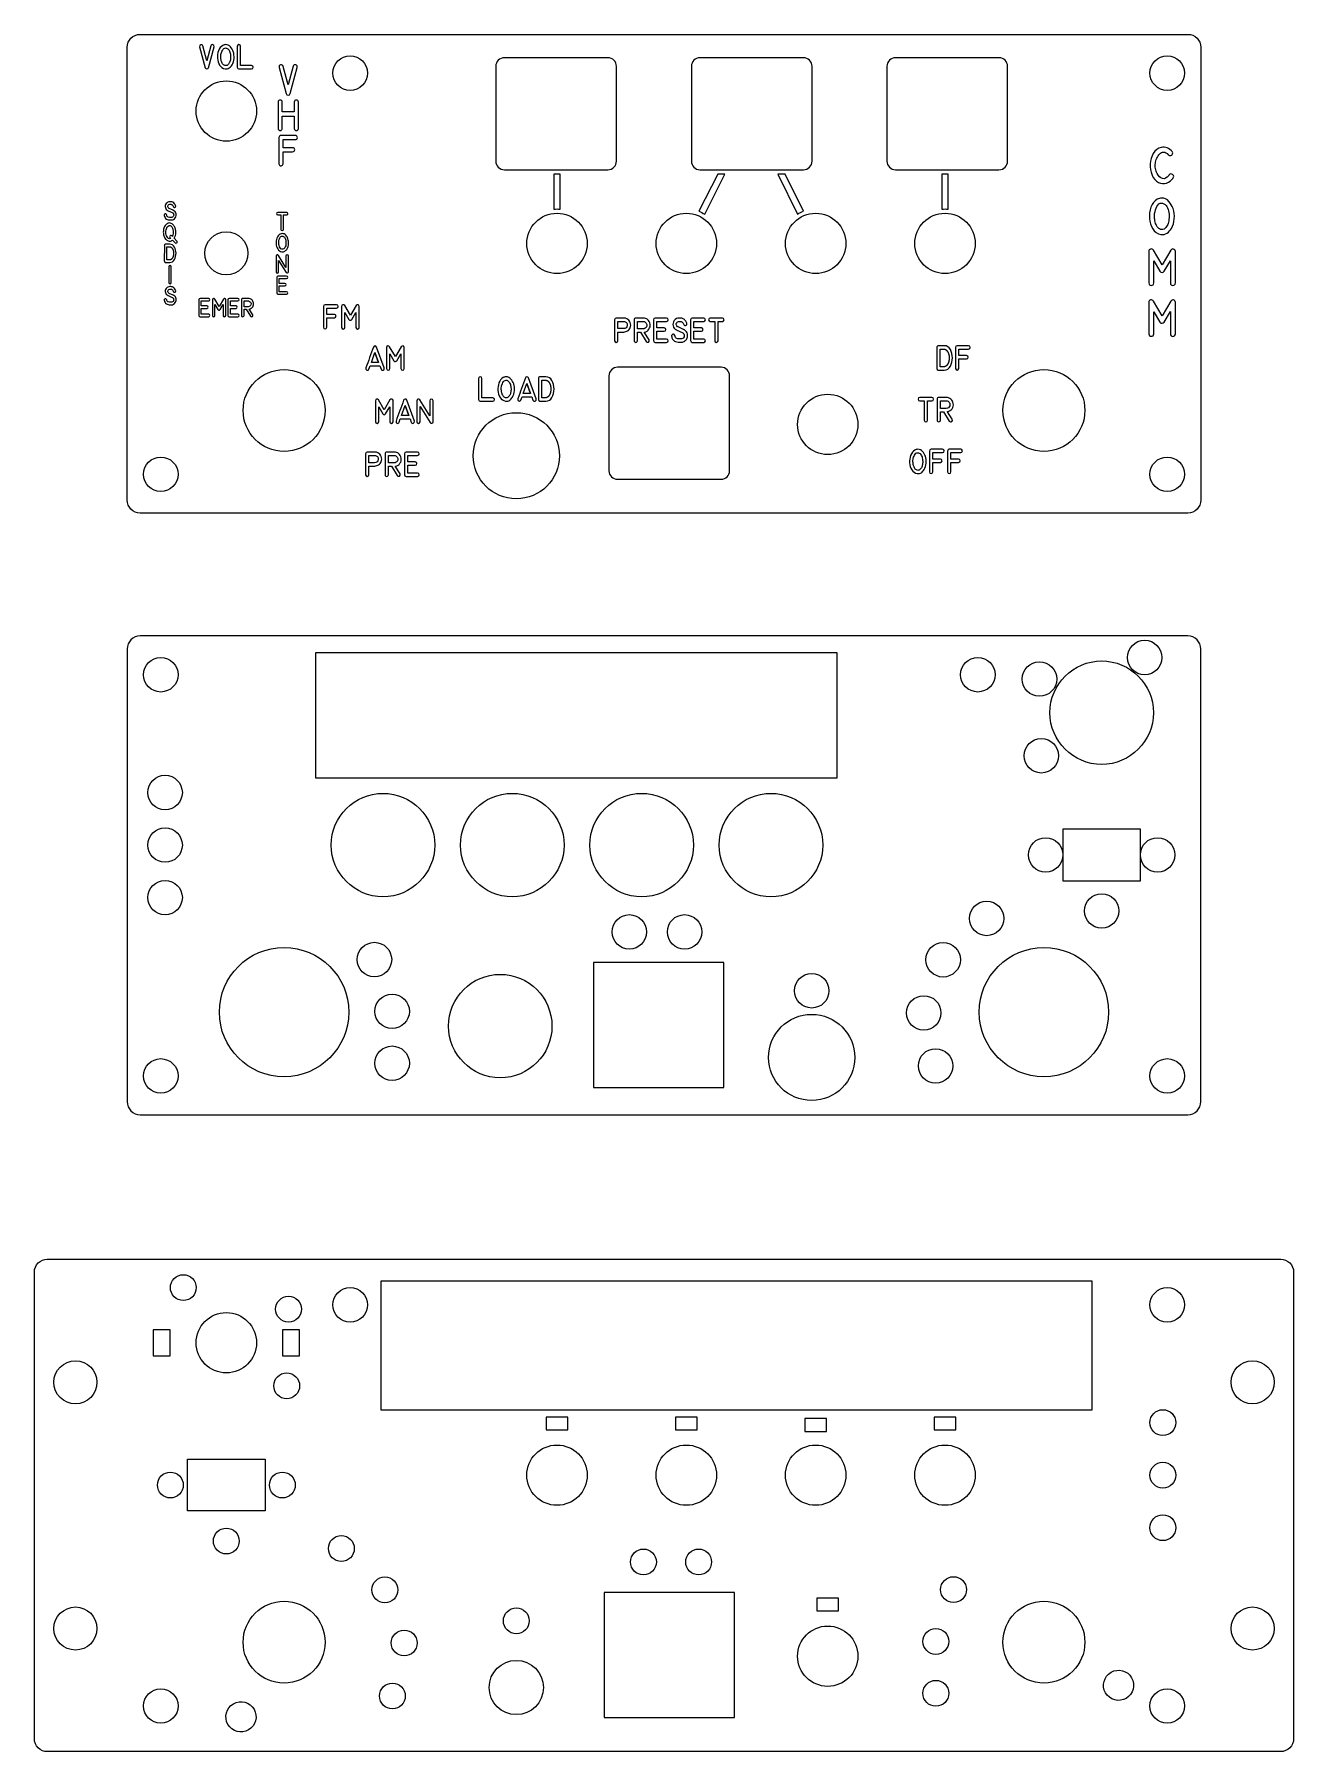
# Model space of a CAD drawing. Header units: millimetres. Extents: x -74 to 72, y -92 to 107.
import ezdxf

# ---------------------------------------------------------------- set-up
doc = ezdxf.new("R2010")
doc.units = ezdxf.units.MM
doc.header["$MEASUREMENT"] = 0
for name, color, linetype in [('Cut', 7, 'Continuous'), ('Engrave', 7, 'Continuous'), ('LED', 7, 'Continuous')]:
    doc.layers.add(name, color=color, linetype=linetype)

msp = doc.modelspace()

# ---------------------------------------------------------------- linework, layer by layer
at = {"layer": 'Cut', "color": 250, "lineweight": 9}
for points in [[(-40.9797, 20.7814), (19.5003, 20.7814), (19.5003, 35.2814), (-40.9797, 35.2814), (-40.9797, 20.7814)], [(-8.7397, -15.1413), (6.3803, -15.1413), (6.3803, -0.6413), (-8.7397, -0.6413), (-8.7397, -15.1413)], [(-33.4057, -52.5399), (49.0943, -52.5399), (49.0943, -37.6399), (-33.4057, -37.6399), (-33.4057, -52.5399)], [(-59.8302, -46.2736), (-57.8302, -46.2736), (-57.8302, -43.2736), (-59.8302, -43.2736), (-59.8302, -46.2736)], [(-44.8302, -46.2736), (-42.8302, -46.2736), (-42.8302, -43.2736), (-44.8302, -43.2736), (-44.8302, -46.2736)], [(-14.2266, -54.8876), (-11.7266, -54.8876), (-11.7266, -53.3876), (-14.2266, -53.3876), (-14.2266, -54.8876)], [(0.7734, -54.8876), (3.2734, -54.8876), (3.2734, -53.3876), (0.7734, -53.3876), (0.7734, -54.8876)], [(15.7734, -55.0704), (18.2734, -55.0704), (18.2734, -53.5704), (15.7734, -53.5704), (15.7734, -55.0704)], [(30.7734, -54.8876), (33.2734, -54.8876), (33.2734, -53.3876), (30.7734, -53.3876), (30.7734, -54.8876)], [(-7.5157, -88.2626), (7.6043, -88.2626), (7.6043, -73.7626), (-7.5157, -73.7626), (-7.5157, -88.2626)], [(17.1734, -75.8949), (19.6734, -75.8949), (19.6734, -74.3949), (17.1734, -74.3949), (17.1734, -75.8949)]]:
    msp.add_lwpolyline(points, close=True, dxfattribs=at)
for centre, major_axis, ratio in [((-36.9677, 102.5689), (0, 2), 1), ((57.7948, 102.5689), (0, 2), 1), ((-51.3301, 98.1689), (3.5001, 0), 0.99997143), ((-12.9765, 82.8049), (3.5001, 0), 0.99997143), ((2.0235, 82.8049), (3.5001, 0), 0.99997143), ((17.0235, 82.8049), (3.5001, 0), 0.99997143), ((32.0235, 82.8049), (3.5001, 0), 0.99997143), ((-51.3302, 81.66), (0, 2.5), 1), ((-44.6301, 63.4189), (4.7501, 0), 0.99997895), ((43.4947, 63.4189), (4.7501, 0), 0.99997895), ((18.4235, 61.7976), (3.5001, 0), 0.99997143), ((-17.6991, 58.1621), (5.0001, 0), 0.99998), ((-58.9302, 56.0189), (0, 2), 1), ((57.7948, 56.0189), (0, 2), 1), ((-58.9302, 32.7477), (0, 2), 1), ((35.8323, 32.7477), (0, 2), 1), ((50.1947, 28.3477), (6.0001, 0), 0.99998333), ((-33.1589, 12.9837), (6.0001, 0), 0.99998333), ((-18.1589, 12.9837), (6.0001, 0), 0.99998333), ((-3.1589, 12.9837), (6.0001, 0), 0.99998333), ((11.8411, 12.9837), (6.0001, 0), 0.99998333), ((-44.6303, -6.4023), (7.5001, 0), 0.99998667), ((43.4947, -6.4023), (7.5001, 0), 0.99998667), ((-19.5589, -8.0236), (6.0001, 0), 0.99998333), ((16.5637, -11.6591), (5.0001, 0), 0.99998), ((-58.9302, -13.8023), (0, 2), 1), ((57.7948, -13.8023), (0, 2), 1), ((-36.9677, -40.3736), (0, 2), 1), ((57.7948, -40.3736), (0, 2), 1), ((-51.3301, -44.7736), (3.5001, 0), 0.99997143), ((-68.8302, -49.3611), (0, 2.5), 1), ((67.6948, -49.3611), (0, 2.5), 1), ((-12.9765, -60.1376), (3.5001, 0), 0.99997143), ((2.0235, -60.1376), (3.5001, 0), 0.99997143), ((17.0235, -60.1376), (3.5001, 0), 0.99997143), ((32.0235, -60.1376), (3.5001, 0), 0.99997143), ((-68.8302, -77.9361), (0, 2.5), 1), ((-44.6301, -79.5236), (4.7501, 0), 0.99997895), ((43.4947, -79.5236), (4.7501, 0), 0.99997895), ((67.6948, -77.9361), (0, 2.5), 1), ((18.4235, -81.1449), (3.5001, 0), 0.99997143), ((-17.6992, -84.7804), (0, 3.15), 1), ((-58.9302, -86.9236), (0, 2), 1), ((57.7948, -86.9236), (0, 2), 1)]:
    msp.add_ellipse(centre, major_axis=major_axis, ratio=ratio, dxfattribs=at)
for points, knots in [([(61.6948, 105.5689), (61.6946, 105.967), (61.5362, 106.3487), (61.2545, 106.63), (61.2545, 106.63), (60.9729, 106.9113), (60.5929, 107.0692), (60.1948, 107.0689), (60.1948, 107.0689), (60.1948, 107.0689), (-61.3302, 107.0689), (-61.3302, 107.0689), (-61.3302, 107.0689), (-61.7283, 107.0687), (-62.1099, 106.9103), (-62.3912, 106.6286), (-62.3912, 106.6286), (-62.6725, 106.347), (-62.8304, 105.967), (-62.8302, 105.5689), (-62.8302, 105.5689), (-62.8302, 105.5689), (-62.8302, 53.0189), (-62.8302, 53.0189), (-62.8302, 53.0189), (-62.8299, 52.6208), (-62.6716, 52.2392), (-62.3899, 51.9579), (-62.3899, 51.9579), (-62.1082, 51.6766), (-61.7283, 51.5187), (-61.3302, 51.5189), (-61.3302, 51.5189), (-61.3302, 51.5189), (60.1948, 51.5189), (60.1948, 51.5189), (60.1948, 51.5189), (60.5929, 51.5192), (60.9746, 51.6775), (61.2559, 51.9592), (61.2559, 51.9592), (61.5372, 52.2409), (61.6951, 52.6208), (61.6948, 53.0189), (61.6948, 53.0189), (61.6948, 53.0189), (61.6948, 105.5689), (61.6948, 105.5689)], [0, 0, 0, 0, 0.07692308, 0.07692308, 0.07692308, 0.07692308, 0.15384615, 0.15384615, 0.15384615, 0.15384615, 0.23076923, 0.23076923, 0.23076923, 0.23076923, 0.30769231, 0.30769231, 0.30769231, 0.30769231, 0.38461538, 0.38461538, 0.38461538, 0.38461538, 0.46153846, 0.46153846, 0.46153846, 0.46153846, 0.53846154, 0.53846154, 0.53846154, 0.53846154, 0.61538462, 0.61538462, 0.61538462, 0.61538462, 0.69230769, 0.69230769, 0.69230769, 0.69230769, 0.76923077, 0.76923077, 0.76923077, 0.76923077, 0.84615385, 0.84615385, 0.84615385, 0.84615385, 1, 1, 1, 1]), ([(-19.0757, 104.3526), (-19.0757, 104.3526), (-7.0757, 104.3526), (-7.0757, 104.3526), (-7.0757, 104.3526), (-6.5257, 104.3526), (-6.0757, 103.9026), (-6.0757, 103.3526), (-6.0757, 103.3526), (-6.0757, 103.3526), (-6.0757, 92.3526), (-6.0757, 92.3526), (-6.0757, 92.3526), (-6.0757, 91.8026), (-6.5257, 91.3526), (-7.0757, 91.3526), (-7.0757, 91.3526), (-7.0757, 91.3526), (-19.0757, 91.3526), (-19.0757, 91.3526), (-19.0757, 91.3526), (-19.6257, 91.3526), (-20.0757, 91.8026), (-20.0757, 92.3526), (-20.0757, 92.3526), (-20.0757, 92.3526), (-20.0757, 103.3526), (-20.0757, 103.3526), (-20.0757, 103.3526), (-20.0757, 103.9026), (-19.6257, 104.3526), (-19.0757, 104.3526)], [0, 0, 0, 0, 0.11111111, 0.11111111, 0.11111111, 0.11111111, 0.22222222, 0.22222222, 0.22222222, 0.22222222, 0.33333333, 0.33333333, 0.33333333, 0.33333333, 0.44444444, 0.44444444, 0.44444444, 0.44444444, 0.55555556, 0.55555556, 0.55555556, 0.55555556, 0.66666667, 0.66666667, 0.66666667, 0.66666667, 0.77777778, 0.77777778, 0.77777778, 0.77777778, 1, 1, 1, 1]), ([(3.6043, 104.3526), (3.6043, 104.3526), (15.6043, 104.3526), (15.6043, 104.3526), (15.6043, 104.3526), (16.1543, 104.3526), (16.6043, 103.9026), (16.6043, 103.3526), (16.6043, 103.3526), (16.6043, 103.3526), (16.6043, 92.3526), (16.6043, 92.3526), (16.6043, 92.3526), (16.6043, 91.8026), (16.1543, 91.3526), (15.6043, 91.3526), (15.6043, 91.3526), (15.6043, 91.3526), (3.6043, 91.3526), (3.6043, 91.3526), (3.6043, 91.3526), (3.0543, 91.3526), (2.6043, 91.8026), (2.6043, 92.3526), (2.6043, 92.3526), (2.6043, 92.3526), (2.6043, 103.3526), (2.6043, 103.3526), (2.6043, 103.3526), (2.6043, 103.9026), (3.0543, 104.3526), (3.6043, 104.3526)], [0, 0, 0, 0, 0.11111111, 0.11111111, 0.11111111, 0.11111111, 0.22222222, 0.22222222, 0.22222222, 0.22222222, 0.33333333, 0.33333333, 0.33333333, 0.33333333, 0.44444444, 0.44444444, 0.44444444, 0.44444444, 0.55555556, 0.55555556, 0.55555556, 0.55555556, 0.66666667, 0.66666667, 0.66666667, 0.66666667, 0.77777778, 0.77777778, 0.77777778, 0.77777778, 1, 1, 1, 1]), ([(26.2843, 104.3526), (26.2843, 104.3526), (38.2843, 104.3526), (38.2843, 104.3526), (38.2843, 104.3526), (38.8343, 104.3526), (39.2843, 103.9026), (39.2843, 103.3526), (39.2843, 103.3526), (39.2843, 103.3526), (39.2843, 92.3526), (39.2843, 92.3526), (39.2843, 92.3526), (39.2843, 91.8026), (38.8343, 91.3526), (38.2843, 91.3526), (38.2843, 91.3526), (38.2843, 91.3526), (26.2843, 91.3526), (26.2843, 91.3526), (26.2843, 91.3526), (25.7343, 91.3526), (25.2843, 91.8026), (25.2843, 92.3526), (25.2843, 92.3526), (25.2843, 92.3526), (25.2843, 103.3526), (25.2843, 103.3526), (25.2843, 103.3526), (25.2843, 103.9026), (25.7343, 104.3526), (26.2843, 104.3526)], [0, 0, 0, 0, 0.11111111, 0.11111111, 0.11111111, 0.11111111, 0.22222222, 0.22222222, 0.22222222, 0.22222222, 0.33333333, 0.33333333, 0.33333333, 0.33333333, 0.44444444, 0.44444444, 0.44444444, 0.44444444, 0.55555556, 0.55555556, 0.55555556, 0.55555556, 0.66666667, 0.66666667, 0.66666667, 0.66666667, 0.77777778, 0.77777778, 0.77777778, 0.77777778, 1, 1, 1, 1]), ([(-5.9557, 68.4299), (-5.9557, 68.4299), (6.0443, 68.4299), (6.0443, 68.4299), (6.0443, 68.4299), (6.5943, 68.4299), (7.0443, 67.9799), (7.0443, 67.4299), (7.0443, 67.4299), (7.0443, 67.4299), (7.0443, 56.4299), (7.0443, 56.4299), (7.0443, 56.4299), (7.0443, 55.8799), (6.5943, 55.4299), (6.0443, 55.4299), (6.0443, 55.4299), (6.0443, 55.4299), (-5.9557, 55.4299), (-5.9557, 55.4299), (-5.9557, 55.4299), (-6.5057, 55.4299), (-6.9557, 55.8799), (-6.9557, 56.4299), (-6.9557, 56.4299), (-6.9557, 56.4299), (-6.9557, 67.4299), (-6.9557, 67.4299), (-6.9557, 67.4299), (-6.9557, 67.9799), (-6.5057, 68.4299), (-5.9557, 68.4299)], [0, 0, 0, 0, 0.11111111, 0.11111111, 0.11111111, 0.11111111, 0.22222222, 0.22222222, 0.22222222, 0.22222222, 0.33333333, 0.33333333, 0.33333333, 0.33333333, 0.44444444, 0.44444444, 0.44444444, 0.44444444, 0.55555556, 0.55555556, 0.55555556, 0.55555556, 0.66666667, 0.66666667, 0.66666667, 0.66666667, 0.77777778, 0.77777778, 0.77777778, 0.77777778, 1, 1, 1, 1]), ([(-62.8302, 35.7477), (-62.83, 36.1458), (-62.6716, 36.5275), (-62.3899, 36.8088), (-62.3899, 36.8088), (-62.1083, 37.0901), (-61.7283, 37.248), (-61.3302, 37.2477), (-61.3302, 37.2477), (-61.3302, 37.2477), (60.1948, 37.2477), (60.1948, 37.2477), (60.1948, 37.2477), (60.5929, 37.2475), (60.9745, 37.0891), (61.2558, 36.8074), (61.2558, 36.8074), (61.5371, 36.5258), (61.695, 36.1458), (61.6948, 35.7477), (61.6948, 35.7477), (61.6948, 35.7477), (61.6948, -16.8023), (61.6948, -16.8023), (61.6948, -16.8023), (61.6945, -17.2004), (61.5362, -17.582), (61.2545, -17.8633), (61.2545, -17.8633), (60.9728, -18.1446), (60.5929, -18.3025), (60.1948, -18.3023), (60.1948, -18.3023), (60.1948, -18.3023), (-61.3302, -18.3023), (-61.3302, -18.3023), (-61.3302, -18.3023), (-61.7283, -18.302), (-62.11, -18.1437), (-62.3913, -17.862), (-62.3913, -17.862), (-62.6726, -17.5803), (-62.8305, -17.2004), (-62.8302, -16.8023), (-62.8302, -16.8023), (-62.8302, -16.8023), (-62.8302, 35.7477), (-62.8302, 35.7477)], [0, 0, 0, 0, 0.07692308, 0.07692308, 0.07692308, 0.07692308, 0.15384615, 0.15384615, 0.15384615, 0.15384615, 0.23076923, 0.23076923, 0.23076923, 0.23076923, 0.30769231, 0.30769231, 0.30769231, 0.30769231, 0.38461538, 0.38461538, 0.38461538, 0.38461538, 0.46153846, 0.46153846, 0.46153846, 0.46153846, 0.53846154, 0.53846154, 0.53846154, 0.53846154, 0.61538462, 0.61538462, 0.61538462, 0.61538462, 0.69230769, 0.69230769, 0.69230769, 0.69230769, 0.76923077, 0.76923077, 0.76923077, 0.76923077, 0.84615385, 0.84615385, 0.84615385, 0.84615385, 1, 1, 1, 1]), ([(54.6948, 8.8388), (54.6948, 8.8388), (45.6948, 8.8388), (45.6948, 8.8388), (45.6948, 8.8388), (45.6948, 8.8388), (45.6948, 14.8388), (45.6948, 14.8388), (45.6948, 14.8388), (45.6948, 14.8388), (54.6948, 14.8388), (54.6948, 14.8388), (54.6948, 14.8388), (54.6948, 14.8388), (54.6948, 8.8388), (54.6948, 8.8388), (54.6948, 8.8388), (54.6948, 8.8388), (54.6948, 8.8388), (54.6948, 8.8388)], [0, 0, 0, 0, 0.16666667, 0.16666667, 0.16666667, 0.16666667, 0.33333333, 0.33333333, 0.33333333, 0.33333333, 0.5, 0.5, 0.5, 0.5, 0.66666667, 0.66666667, 0.66666667, 0.66666667, 1, 1, 1, 1]), ([(-72.0927, -35.0736), (-72.4907, -35.0739), (-72.8724, -35.2323), (-73.1537, -35.5139), (-73.1537, -35.5139), (-73.435, -35.7956), (-73.5929, -36.1756), (-73.5927, -36.5736), (-73.5927, -36.5736), (-73.5927, -36.5736), (-73.5927, -90.7236), (-73.5927, -90.7236), (-73.5927, -90.7236), (-73.5924, -91.1217), (-73.434, -91.5034), (-73.1524, -91.7847), (-73.1524, -91.7847), (-72.8707, -92.066), (-72.4907, -92.2239), (-72.0927, -92.2236), (-72.0927, -92.2236), (-72.0927, -92.2236), (70.9573, -92.2236), (70.9573, -92.2236), (70.9573, -92.2236), (71.3554, -92.2234), (71.7371, -92.065), (72.0184, -91.7833), (72.0184, -91.7833), (72.2997, -91.5017), (72.4576, -91.1217), (72.4573, -90.7236), (72.4573, -90.7236), (72.4573, -90.7236), (72.4573, -36.5736), (72.4573, -36.5736), (72.4573, -36.5736), (72.4571, -36.1756), (72.2987, -35.7939), (72.017, -35.5126), (72.017, -35.5126), (71.7354, -35.2313), (71.3554, -35.0734), (70.9573, -35.0736), (70.9573, -35.0736), (70.9573, -35.0736), (-72.0927, -35.0736), (-72.0927, -35.0736)], [0, 0, 0, 0, 0.07692308, 0.07692308, 0.07692308, 0.07692308, 0.15384615, 0.15384615, 0.15384615, 0.15384615, 0.23076923, 0.23076923, 0.23076923, 0.23076923, 0.30769231, 0.30769231, 0.30769231, 0.30769231, 0.38461538, 0.38461538, 0.38461538, 0.38461538, 0.46153846, 0.46153846, 0.46153846, 0.46153846, 0.53846154, 0.53846154, 0.53846154, 0.53846154, 0.61538462, 0.61538462, 0.61538462, 0.61538462, 0.69230769, 0.69230769, 0.69230769, 0.69230769, 0.76923077, 0.76923077, 0.76923077, 0.76923077, 0.84615385, 0.84615385, 0.84615385, 0.84615385, 1, 1, 1, 1]), ([(-55.8302, -64.2825), (-55.8302, -64.2825), (-46.8302, -64.2825), (-46.8302, -64.2825), (-46.8302, -64.2825), (-46.8302, -64.2825), (-46.8302, -58.2825), (-46.8302, -58.2825), (-46.8302, -58.2825), (-46.8302, -58.2825), (-55.8302, -58.2825), (-55.8302, -58.2825), (-55.8302, -58.2825), (-55.8302, -58.2825), (-55.8302, -64.2825), (-55.8302, -64.2825), (-55.8302, -64.2825), (-55.8302, -64.2825), (-55.8302, -64.2825), (-55.8302, -64.2825)], [0, 0, 0, 0, 0.16666667, 0.16666667, 0.16666667, 0.16666667, 0.33333333, 0.33333333, 0.33333333, 0.33333333, 0.5, 0.5, 0.5, 0.5, 0.66666667, 0.66666667, 0.66666667, 0.66666667, 1, 1, 1, 1]), ([(51.2799, -83.0082), (50.4431, -83.4913), (50.1566, -84.5619), (50.6397, -85.3986), (50.6397, -85.3986), (51.1226, -86.2353), (52.1933, -86.5222), (53.0302, -86.0391), (53.0302, -86.0391), (53.8664, -85.5557), (54.1538, -84.4855), (53.6707, -83.6487), (53.6707, -83.6487), (53.1872, -82.8115), (52.1173, -82.5253), (51.2799, -83.0082)], [0, 0, 0, 0, 0.2, 0.2, 0.2, 0.2, 0.4, 0.4, 0.4, 0.4, 0.6, 0.6, 0.6, 0.6, 1, 1, 1, 1]), ([(-50.5054, -86.6684), (-51.3422, -87.1515), (-51.6287, -88.2221), (-51.1456, -89.0588), (-51.1456, -89.0588), (-50.6627, -89.8955), (-49.592, -90.1824), (-48.7551, -89.6993), (-48.7551, -89.6993), (-47.9189, -89.2159), (-47.6315, -88.1457), (-48.1146, -87.3089), (-48.1146, -87.3089), (-48.5981, -86.4717), (-49.668, -86.1855), (-50.5054, -86.6684)], [0, 0, 0, 0, 0.2, 0.2, 0.2, 0.2, 0.4, 0.4, 0.4, 0.4, 0.6, 0.6, 0.6, 0.6, 1, 1, 1, 1])]:
    msp.add_open_spline(points, degree=3, knots=knots, dxfattribs=at)
at = {"layer": 'Engrave', "color": 240, "lineweight": 9}
for centre in [(55.1832, 34.7477), (42.9767, 32.2477), (43.1948, 23.3477), (-58.4302, 19.0814), (-58.4302, 12.9837), (43.6948, 11.8388), (56.6832, 11.8388), (-58.4302, 6.886), (36.8544, 4.4698), (50.1948, 5.3388), (-4.5855, 2.9088), (1.8203, 2.9088), (-34.1518, -0.3024), (31.8041, -0.3275), (16.5638, -3.9236), (-32.1019, -6.3113), (29.5588, -6.4931), (-32.1019, -12.3316), (30.9326, -12.6437)]:
    msp.add_ellipse(centre, major_axis=(0, 2), ratio=1, dxfattribs=at)
for points, knots in [([(-54.4335, 105.6161), (-54.4509, 105.7469), (-54.4043, 105.8268), (-54.2938, 105.856), (-54.2938, 105.856), (-54.1828, 105.8856), (-54.1042, 105.8391), (-54.0572, 105.7168), (-54.0572, 105.7168), (-54.0572, 105.7168), (-53.5929, 103.9971), (-53.5929, 103.9971), (-53.5929, 103.9971), (-53.5929, 103.9971), (-53.1259, 105.7332), (-53.1259, 105.7332), (-53.1259, 105.7332), (-53.0788, 105.8574), (-52.9979, 105.9026), (-52.8831, 105.8692), (-52.8831, 105.8692), (-52.7684, 105.8358), (-52.7242, 105.7568), (-52.751, 105.6326), (-52.751, 105.6326), (-52.751, 105.6326), (-53.4067, 103.198), (-53.4067, 103.198), (-53.4067, 103.198), (-53.4438, 103.1034), (-53.505, 103.0554), (-53.5915, 103.055), (-53.5915, 103.055), (-53.6781, 103.0545), (-53.7406, 103.1006), (-53.7801, 103.1923), (-53.7801, 103.1923), (-53.7801, 103.1923), (-54.4335, 105.6161), (-54.4335, 105.6161)], [0, 0, 0, 0, 0.09090909, 0.09090909, 0.09090909, 0.09090909, 0.18181818, 0.18181818, 0.18181818, 0.18181818, 0.27272727, 0.27272727, 0.27272727, 0.27272727, 0.36363636, 0.36363636, 0.36363636, 0.36363636, 0.45454545, 0.45454545, 0.45454545, 0.45454545, 0.54545455, 0.54545455, 0.54545455, 0.54545455, 0.63636364, 0.63636364, 0.63636364, 0.63636364, 0.72727273, 0.72727273, 0.72727273, 0.72727273, 0.81818182, 0.81818182, 0.81818182, 0.81818182, 1, 1, 1, 1]), ([(-50.5309, 105.0648), (-50.4467, 104.8104), (-50.4147, 104.5465), (-50.4354, 104.2727), (-50.4354, 104.2727), (-50.4561, 103.999), (-50.5314, 103.7492), (-50.6607, 103.523), (-50.6607, 103.523), (-50.7425, 103.3823), (-50.854, 103.2629), (-50.9956, 103.1646), (-50.9956, 103.1646), (-51.1372, 103.0663), (-51.2933, 103.0319), (-51.4641, 103.0616), (-51.4641, 103.0616), (-51.7425, 103.11), (-51.9556, 103.2553), (-52.1033, 103.4966), (-52.1033, 103.4966), (-52.2515, 103.7384), (-52.3361, 104.0075), (-52.3578, 104.3038), (-52.3578, 104.3038), (-52.3794, 104.6001), (-52.3394, 104.8885), (-52.2378, 105.1697), (-52.2378, 105.1697), (-52.1362, 105.451), (-51.9744, 105.6552), (-51.752, 105.7831), (-51.752, 105.7831), (-51.6438, 105.8457), (-51.5299, 105.8767), (-51.4119, 105.8767), (-51.4119, 105.8767), (-51.1856, 105.8767), (-51.0012, 105.7916), (-50.8578, 105.6213), (-50.8578, 105.6213), (-50.7143, 105.4505), (-50.6057, 105.2652), (-50.5309, 105.0648)], [0, 0, 0, 0, 0.08333333, 0.08333333, 0.08333333, 0.08333333, 0.16666667, 0.16666667, 0.16666667, 0.16666667, 0.25, 0.25, 0.25, 0.25, 0.33333333, 0.33333333, 0.33333333, 0.33333333, 0.41666667, 0.41666667, 0.41666667, 0.41666667, 0.5, 0.5, 0.5, 0.5, 0.58333333, 0.58333333, 0.58333333, 0.58333333, 0.66666667, 0.66666667, 0.66666667, 0.66666667, 0.75, 0.75, 0.75, 0.75, 0.83333333, 0.83333333, 0.83333333, 0.83333333, 1, 1, 1, 1]), ([(-49.8695, 103.0531), (-49.9824, 103.0606), (-50.0478, 103.1241), (-50.0652, 103.2445), (-50.0652, 103.2445), (-50.0652, 103.2445), (-50.0652, 105.681), (-50.0652, 105.681), (-50.0652, 105.681), (-50.0459, 105.8132), (-49.9787, 105.8781), (-49.8639, 105.8762), (-49.8639, 105.8762), (-49.7491, 105.8739), (-49.6866, 105.8085), (-49.6767, 105.681), (-49.6767, 105.681), (-49.6767, 105.681), (-49.6767, 103.4378), (-49.6767, 103.4378), (-49.6767, 103.4378), (-49.6767, 103.4378), (-48.4048, 103.4388), (-48.4048, 103.4388), (-48.4048, 103.4388), (-48.274, 103.4242), (-48.2096, 103.3584), (-48.211, 103.2412), (-48.211, 103.2412), (-48.2124, 103.1241), (-48.2773, 103.0616), (-48.4062, 103.0531), (-48.4062, 103.0531), (-48.4062, 103.0531), (-49.8695, 103.0531), (-49.8695, 103.0531)], [0, 0, 0, 0, 0.1, 0.1, 0.1, 0.1, 0.2, 0.2, 0.2, 0.2, 0.3, 0.3, 0.3, 0.3, 0.4, 0.4, 0.4, 0.4, 0.5, 0.5, 0.5, 0.5, 0.6, 0.6, 0.6, 0.6, 0.7, 0.7, 0.7, 0.7, 0.8, 0.8, 0.8, 0.8, 1, 1, 1, 1]), ([(-51.4006, 105.4854), (-51.5695, 105.4854), (-51.6974, 105.3946), (-51.7844, 105.2125), (-51.7844, 105.2125), (-51.8714, 105.0305), (-51.926, 104.8753), (-51.949, 104.7469), (-51.949, 104.7469), (-51.9664, 104.6528), (-51.973, 104.5394), (-51.9683, 104.4063), (-51.9683, 104.4063), (-51.9636, 104.2732), (-51.9443, 104.1415), (-51.9105, 104.0117), (-51.9105, 104.0117), (-51.8766, 103.8814), (-51.8253, 103.7643), (-51.7576, 103.6603), (-51.7576, 103.6603), (-51.6894, 103.5559), (-51.6005, 103.4868), (-51.4904, 103.4529), (-51.4904, 103.4529), (-51.3615, 103.4124), (-51.2505, 103.4378), (-51.1574, 103.5291), (-51.1574, 103.5291), (-51.0643, 103.6208), (-50.9937, 103.7177), (-50.9457, 103.8207), (-50.9457, 103.8207), (-50.8973, 103.9266), (-50.8639, 104.0648), (-50.846, 104.237), (-50.846, 104.237), (-50.8282, 104.4087), (-50.8324, 104.5804), (-50.8583, 104.7516), (-50.8583, 104.7516), (-50.8846, 104.9228), (-50.9359, 105.0771), (-51.0121, 105.2144), (-51.0121, 105.2144), (-51.0883, 105.3518), (-51.1969, 105.4393), (-51.3371, 105.4769), (-51.3371, 105.4769), (-51.3554, 105.4825), (-51.3766, 105.4854), (-51.4006, 105.4854)], [0, 0, 0, 0, 0.07142857, 0.07142857, 0.07142857, 0.07142857, 0.14285714, 0.14285714, 0.14285714, 0.14285714, 0.21428571, 0.21428571, 0.21428571, 0.21428571, 0.28571429, 0.28571429, 0.28571429, 0.28571429, 0.35714286, 0.35714286, 0.35714286, 0.35714286, 0.42857143, 0.42857143, 0.42857143, 0.42857143, 0.5, 0.5, 0.5, 0.5, 0.57142857, 0.57142857, 0.57142857, 0.57142857, 0.64285714, 0.64285714, 0.64285714, 0.64285714, 0.71428571, 0.71428571, 0.71428571, 0.71428571, 0.78571429, 0.78571429, 0.78571429, 0.78571429, 0.85714286, 0.85714286, 0.85714286, 0.85714286, 1, 1, 1, 1]), ([(-45.2118, 103.2191), (-45.2335, 103.3825), (-45.1753, 103.4825), (-45.0372, 103.5189), (-45.0372, 103.5189), (-44.8984, 103.556), (-44.8002, 103.4978), (-44.7414, 103.3449), (-44.7414, 103.3449), (-44.7414, 103.3449), (-44.1611, 101.1954), (-44.1611, 101.1954), (-44.1611, 101.1954), (-44.1611, 101.1954), (-43.5773, 103.3655), (-43.5773, 103.3655), (-43.5773, 103.3655), (-43.5185, 103.5207), (-43.4173, 103.5771), (-43.2739, 103.5354), (-43.2739, 103.5354), (-43.1304, 103.4936), (-43.0752, 103.3949), (-43.1087, 103.2397), (-43.1087, 103.2397), (-43.1087, 103.2397), (-43.9283, 100.1964), (-43.9283, 100.1964), (-43.9283, 100.1964), (-43.9747, 100.0782), (-44.0512, 100.0183), (-44.1593, 100.0177), (-44.1593, 100.0177), (-44.2675, 100.0171), (-44.3457, 100.0747), (-44.3951, 100.1894), (-44.3951, 100.1894), (-44.3951, 100.1894), (-45.2118, 103.2191), (-45.2118, 103.2191)], [0, 0, 0, 0, 0.09090909, 0.09090909, 0.09090909, 0.09090909, 0.18181818, 0.18181818, 0.18181818, 0.18181818, 0.27272727, 0.27272727, 0.27272727, 0.27272727, 0.36363636, 0.36363636, 0.36363636, 0.36363636, 0.45454545, 0.45454545, 0.45454545, 0.45454545, 0.54545455, 0.54545455, 0.54545455, 0.54545455, 0.63636364, 0.63636364, 0.63636364, 0.63636364, 0.72727273, 0.72727273, 0.72727273, 0.72727273, 0.81818182, 0.81818182, 0.81818182, 0.81818182, 1, 1, 1, 1]), ([(-45.3349, 96.1513), (-45.3349, 96.1513), (-45.3349, 99.1969), (-45.3349, 99.1969), (-45.3349, 99.1969), (-45.3108, 99.3621), (-45.2267, 99.4433), (-45.0833, 99.4409), (-45.0833, 99.4409), (-44.9398, 99.438), (-44.8616, 99.3562), (-44.8493, 99.1969), (-44.8493, 99.1969), (-44.8493, 99.1969), (-44.8493, 98.0581), (-44.8493, 98.0581), (-44.8493, 98.0581), (-44.8493, 98.0581), (-43.4623, 98.0581), (-43.4623, 98.0581), (-43.4623, 98.0581), (-43.4623, 98.0581), (-43.4623, 99.1969), (-43.4623, 99.1969), (-43.4623, 99.1969), (-43.4382, 99.3586), (-43.357, 99.4403), (-43.2189, 99.4409), (-43.2189, 99.4409), (-43.0807, 99.4415), (-42.9984, 99.3598), (-42.9731, 99.1969), (-42.9731, 99.1969), (-42.9731, 99.1969), (-42.9731, 96.1513), (-42.9731, 96.1513), (-42.9731, 96.1513), (-42.9984, 95.9896), (-43.0807, 95.9091), (-43.2189, 95.9097), (-43.2189, 95.9097), (-43.357, 95.9103), (-43.4382, 95.9908), (-43.4623, 96.1513), (-43.4623, 96.1513), (-43.4623, 96.1513), (-43.4623, 97.5689), (-43.4623, 97.5689), (-43.4623, 97.5689), (-43.4623, 97.5689), (-44.8493, 97.5689), (-44.8493, 97.5689), (-44.8493, 97.5689), (-44.8493, 97.5689), (-44.8493, 96.1513), (-44.8493, 96.1513), (-44.8493, 96.1513), (-44.8616, 95.9932), (-44.9398, 95.9126), (-45.0833, 95.9103), (-45.0833, 95.9103), (-45.2267, 95.9079), (-45.3108, 95.9885), (-45.3349, 96.1513)], [0, 0, 0, 0, 0.05882353, 0.05882353, 0.05882353, 0.05882353, 0.11764706, 0.11764706, 0.11764706, 0.11764706, 0.17647059, 0.17647059, 0.17647059, 0.17647059, 0.23529412, 0.23529412, 0.23529412, 0.23529412, 0.29411765, 0.29411765, 0.29411765, 0.29411765, 0.35294118, 0.35294118, 0.35294118, 0.35294118, 0.41176471, 0.41176471, 0.41176471, 0.41176471, 0.47058824, 0.47058824, 0.47058824, 0.47058824, 0.52941176, 0.52941176, 0.52941176, 0.52941176, 0.58823529, 0.58823529, 0.58823529, 0.58823529, 0.64705882, 0.64705882, 0.64705882, 0.64705882, 0.70588235, 0.70588235, 0.70588235, 0.70588235, 0.76470588, 0.76470588, 0.76470588, 0.76470588, 0.82352941, 0.82352941, 0.82352941, 0.82352941, 0.88235294, 0.88235294, 0.88235294, 0.88235294, 1, 1, 1, 1]), ([(-45.2367, 92.0551), (-45.2367, 92.0551), (-45.2367, 95.0936), (-45.2367, 95.0936), (-45.2367, 95.0936), (-45.2161, 95.2453), (-45.1344, 95.327), (-44.9921, 95.3382), (-44.9921, 95.3382), (-44.9921, 95.3382), (-43.3247, 95.3382), (-43.3247, 95.3382), (-43.3247, 95.3382), (-43.1654, 95.3259), (-43.0854, 95.2441), (-43.0854, 95.0942), (-43.0854, 95.0942), (-43.0854, 94.9449), (-43.1665, 94.8643), (-43.3282, 94.8543), (-43.3282, 94.8543), (-43.3282, 94.8543), (-44.7528, 94.8543), (-44.7528, 94.8543), (-44.7528, 94.8543), (-44.7528, 94.8543), (-44.7528, 93.9118), (-44.7528, 93.9118), (-44.7528, 93.9118), (-44.7528, 93.9118), (-43.6416, 93.9118), (-43.6416, 93.9118), (-43.6416, 93.9118), (-43.4834, 93.9007), (-43.4029, 93.8231), (-43.4005, 93.6796), (-43.4005, 93.6796), (-43.3982, 93.5361), (-43.4787, 93.4521), (-43.6416, 93.428), (-43.6416, 93.428), (-43.6416, 93.428), (-44.7528, 93.428), (-44.7528, 93.428), (-44.7528, 93.428), (-44.7528, 93.428), (-44.7528, 92.0551), (-44.7528, 92.0551), (-44.7528, 92.0551), (-44.764, 91.8969), (-44.8422, 91.8164), (-44.9862, 91.814), (-44.9862, 91.814), (-45.1303, 91.8117), (-45.2138, 91.8922), (-45.2367, 92.0551)], [0, 0, 0, 0, 0.06666667, 0.06666667, 0.06666667, 0.06666667, 0.13333333, 0.13333333, 0.13333333, 0.13333333, 0.2, 0.2, 0.2, 0.2, 0.26666667, 0.26666667, 0.26666667, 0.26666667, 0.33333333, 0.33333333, 0.33333333, 0.33333333, 0.4, 0.4, 0.4, 0.4, 0.46666667, 0.46666667, 0.46666667, 0.46666667, 0.53333333, 0.53333333, 0.53333333, 0.53333333, 0.6, 0.6, 0.6, 0.6, 0.66666667, 0.66666667, 0.66666667, 0.66666667, 0.73333333, 0.73333333, 0.73333333, 0.73333333, 0.8, 0.8, 0.8, 0.8, 0.86666667, 0.86666667, 0.86666667, 0.86666667, 1, 1, 1, 1]), ([(58.4895, 90.4091), (58.4895, 90.4091), (58.4712, 90.3816), (58.4712, 90.3816), (58.4712, 90.3816), (58.467, 90.3767), (58.4634, 90.3717), (58.4606, 90.3675), (58.4606, 90.3675), (58.4585, 90.3632), (58.4557, 90.359), (58.4529, 90.3548), (58.4529, 90.3548), (58.2638, 90.1001), (58.0161, 89.9187), (57.7092, 89.8101), (57.7092, 89.8101), (57.403, 89.7021), (57.101, 89.7219), (56.8033, 89.8694), (56.8033, 89.8694), (56.4576, 90.0415), (56.2036, 90.3336), (56.0413, 90.7457), (56.0413, 90.7457), (55.8797, 91.1577), (55.8099, 91.586), (55.8324, 92.0305), (55.8324, 92.0305), (55.8557, 92.475), (55.9728, 92.8828), (56.1838, 93.2553), (56.1838, 93.2553), (56.3955, 93.6271), (56.7024, 93.86), (57.1053, 93.9538), (57.1053, 93.9538), (57.3367, 94.0074), (57.5674, 93.9848), (57.7974, 93.8868), (57.7974, 93.8868), (58.0274, 93.788), (58.2165, 93.6497), (58.364, 93.4719), (58.364, 93.4719), (58.3654, 93.4719), (58.3689, 93.4677), (58.3738, 93.4578), (58.3738, 93.4578), (58.4373, 93.3752), (58.4507, 93.2842), (58.4133, 93.1862), (58.4133, 93.1862), (58.3759, 93.0874), (58.3082, 93.026), (58.2087, 93.0006), (58.2087, 93.0006), (58.1029, 92.9731), (58.0048, 93.0048), (57.9152, 93.0958), (57.9152, 93.0958), (57.7304, 93.311), (57.5526, 93.414), (57.3818, 93.4063), (57.3818, 93.4063), (57.2111, 93.3978), (57.058, 93.3273), (56.9232, 93.1953), (56.9232, 93.1953), (56.7878, 93.0627), (56.6756, 92.8933), (56.586, 92.6866), (56.586, 92.6866), (56.4964, 92.4799), (56.4413, 92.2866), (56.4209, 92.106), (56.4209, 92.106), (56.3962, 91.9049), (56.3983, 91.7024), (56.4279, 91.4992), (56.4279, 91.4992), (56.4576, 91.296), (56.5196, 91.1048), (56.6149, 90.9256), (56.6149, 90.9256), (56.7807, 90.6116), (56.9888, 90.4148), (57.24, 90.3357), (57.24, 90.3357), (57.4919, 90.256), (57.7374, 90.3767), (57.9773, 90.6963), (57.9773, 90.6963), (57.9886, 90.7097), (58.0013, 90.728), (58.0168, 90.7499), (58.0168, 90.7499), (58.1459, 90.8931), (58.2828, 90.9079), (58.4267, 90.7943), (58.4267, 90.7943), (58.5707, 90.6807), (58.5918, 90.5523), (58.4895, 90.4091)], [0, 0, 0, 0, 0.03703704, 0.03703704, 0.03703704, 0.03703704, 0.07407407, 0.07407407, 0.07407407, 0.07407407, 0.11111111, 0.11111111, 0.11111111, 0.11111111, 0.14814815, 0.14814815, 0.14814815, 0.14814815, 0.18518519, 0.18518519, 0.18518519, 0.18518519, 0.22222222, 0.22222222, 0.22222222, 0.22222222, 0.25925926, 0.25925926, 0.25925926, 0.25925926, 0.2962963, 0.2962963, 0.2962963, 0.2962963, 0.33333333, 0.33333333, 0.33333333, 0.33333333, 0.37037037, 0.37037037, 0.37037037, 0.37037037, 0.40740741, 0.40740741, 0.40740741, 0.40740741, 0.44444444, 0.44444444, 0.44444444, 0.44444444, 0.48148148, 0.48148148, 0.48148148, 0.48148148, 0.51851852, 0.51851852, 0.51851852, 0.51851852, 0.55555556, 0.55555556, 0.55555556, 0.55555556, 0.59259259, 0.59259259, 0.59259259, 0.59259259, 0.62962963, 0.62962963, 0.62962963, 0.62962963, 0.66666667, 0.66666667, 0.66666667, 0.66666667, 0.7037037, 0.7037037, 0.7037037, 0.7037037, 0.74074074, 0.74074074, 0.74074074, 0.74074074, 0.77777778, 0.77777778, 0.77777778, 0.77777778, 0.81481481, 0.81481481, 0.81481481, 0.81481481, 0.85185185, 0.85185185, 0.85185185, 0.85185185, 0.88888889, 0.88888889, 0.88888889, 0.88888889, 0.92592593, 0.92592593, 0.92592593, 0.92592593, 1, 1, 1, 1]), ([(-13.3516, 86.7873), (-13.3516, 86.7873), (-13.3516, 90.8526), (-13.3516, 90.8526), (-13.3516, 90.8526), (-13.3516, 90.8526), (-12.6016, 90.8526), (-12.6016, 90.8526), (-12.6016, 90.8526), (-12.6016, 90.8526), (-12.6016, 86.7873), (-12.6016, 86.7873), (-12.6016, 86.7873), (-12.7251, 86.7988), (-12.8501, 86.8049), (-12.9766, 86.8049), (-12.9766, 86.8049), (-13.1031, 86.8049), (-13.2281, 86.7988), (-13.3516, 86.7873)], [0, 0, 0, 0, 0.16666667, 0.16666667, 0.16666667, 0.16666667, 0.33333333, 0.33333333, 0.33333333, 0.33333333, 0.5, 0.5, 0.5, 0.5, 0.66666667, 0.66666667, 0.66666667, 0.66666667, 1, 1, 1, 1]), ([(3.4815, 86.5307), (3.4815, 86.5307), (5.6588, 90.8526), (5.6588, 90.8526), (5.6588, 90.8526), (5.6588, 90.8526), (6.4966, 90.8526), (6.4966, 90.8526), (6.4966, 90.8526), (6.4966, 90.8526), (4.1494, 86.1934), (4.1494, 86.1934), (4.1494, 86.1934), (3.9392, 86.3256), (3.7157, 86.439), (3.4815, 86.5307)], [0, 0, 0, 0, 0.2, 0.2, 0.2, 0.2, 0.4, 0.4, 0.4, 0.4, 0.6, 0.6, 0.6, 0.6, 1, 1, 1, 1]), ([(13.4726, 90.8526), (13.4726, 90.8526), (15.5974, 86.5429), (15.5974, 86.5429), (15.5974, 86.5429), (15.3624, 86.4532), (15.138, 86.3421), (14.9267, 86.2117), (14.9267, 86.2117), (14.9267, 86.2117), (12.6386, 90.8526), (12.6386, 90.8526), (12.6386, 90.8526), (12.6386, 90.8526), (13.4726, 90.8526), (13.4726, 90.8526)], [0, 0, 0, 0, 0.2, 0.2, 0.2, 0.2, 0.4, 0.4, 0.4, 0.4, 0.6, 0.6, 0.6, 0.6, 1, 1, 1, 1]), ([(31.6484, 86.7873), (31.6484, 86.7873), (31.6484, 90.8526), (31.6484, 90.8526), (31.6484, 90.8526), (31.6484, 90.8526), (32.3984, 90.8526), (32.3984, 90.8526), (32.3984, 90.8526), (32.3984, 90.8526), (32.3984, 86.7873), (32.3984, 86.7873), (32.3984, 86.7873), (32.2749, 86.7988), (32.1499, 86.8049), (32.0234, 86.8049), (32.0234, 86.8049), (31.8969, 86.8049), (31.7719, 86.7988), (31.6484, 86.7873)], [0, 0, 0, 0, 0.16666667, 0.16666667, 0.16666667, 0.16666667, 0.33333333, 0.33333333, 0.33333333, 0.33333333, 0.5, 0.5, 0.5, 0.5, 0.66666667, 0.66666667, 0.66666667, 0.66666667, 1, 1, 1, 1]), ([(58.4726, 86.854), (58.5989, 86.4723), (58.6469, 86.0765), (58.6159, 85.6659), (58.6159, 85.6659), (58.5848, 85.2552), (58.4719, 84.8806), (58.2779, 84.5412), (58.2779, 84.5412), (58.1551, 84.3303), (57.9879, 84.1511), (57.7755, 84.0036), (57.7755, 84.0036), (57.5632, 83.8561), (57.3289, 83.8046), (57.0728, 83.8491), (57.0728, 83.8491), (56.6551, 83.9218), (56.3355, 84.1398), (56.114, 84.5017), (56.114, 84.5017), (55.8917, 84.8644), (55.7647, 85.2679), (55.7323, 85.7124), (55.7323, 85.7124), (55.6998, 86.1569), (55.7598, 86.5894), (55.9122, 87.0114), (55.9122, 87.0114), (56.0646, 87.4333), (56.3073, 87.7395), (56.641, 87.9314), (56.641, 87.9314), (56.8033, 88.0252), (56.974, 88.0718), (57.1511, 88.0718), (57.1511, 88.0718), (57.4905, 88.0718), (57.7671, 87.9441), (57.9823, 87.6887), (57.9823, 87.6887), (58.1975, 87.4326), (58.3604, 87.1546), (58.4726, 86.854)], [0, 0, 0, 0, 0.08333333, 0.08333333, 0.08333333, 0.08333333, 0.16666667, 0.16666667, 0.16666667, 0.16666667, 0.25, 0.25, 0.25, 0.25, 0.33333333, 0.33333333, 0.33333333, 0.33333333, 0.41666667, 0.41666667, 0.41666667, 0.41666667, 0.5, 0.5, 0.5, 0.5, 0.58333333, 0.58333333, 0.58333333, 0.58333333, 0.66666667, 0.66666667, 0.66666667, 0.66666667, 0.75, 0.75, 0.75, 0.75, 0.83333333, 0.83333333, 0.83333333, 0.83333333, 1, 1, 1, 1]), ([(-57.4927, 86.6505), (-57.4927, 86.6505), (-57.4761, 86.6434), (-57.4761, 86.6434), (-57.4761, 86.6434), (-57.4761, 86.6434), (-57.4574, 86.6343), (-57.4574, 86.6343), (-57.4574, 86.6343), (-57.4574, 86.6343), (-57.4408, 86.6247), (-57.4408, 86.6247), (-57.4408, 86.6247), (-57.4363, 86.6212), (-57.4306, 86.618), (-57.425, 86.6149), (-57.425, 86.6149), (-57.419, 86.612), (-57.4133, 86.6085), (-57.4077, 86.6053), (-57.4077, 86.6053), (-57.2715, 86.5157), (-57.1868, 86.3916), (-57.1547, 86.2332), (-57.1547, 86.2332), (-57.1424, 86.1711), (-57.1396, 86.1072), (-57.1463, 86.042), (-57.1463, 86.042), (-57.1576, 85.9481), (-57.1904, 85.8617), (-57.2451, 85.782), (-57.2451, 85.782), (-57.2997, 85.7022), (-57.3685, 85.6409), (-57.4511, 85.5975), (-57.4511, 85.5975), (-57.54, 85.5506), (-57.632, 85.5273), (-57.7273, 85.5273), (-57.7273, 85.5273), (-57.8871, 85.5273), (-58.0395, 85.5477), (-58.1852, 85.5887), (-58.1852, 85.5887), (-58.3305, 85.6296), (-58.4342, 85.7393), (-58.496, 85.9178), (-58.496, 85.9178), (-58.5044, 85.9407), (-58.5104, 85.964), (-58.5147, 85.988), (-58.5147, 85.988), (-58.5189, 86.0123), (-58.5238, 86.0363), (-58.5291, 86.0607), (-58.5291, 86.0607), (-58.5394, 86.11), (-58.5274, 86.1538), (-58.4924, 86.1919), (-58.4924, 86.1919), (-58.4579, 86.2296), (-58.4145, 86.2441), (-58.363, 86.2353), (-58.363, 86.2353), (-58.3083, 86.224), (-58.2705, 86.1905), (-58.249, 86.134), (-58.249, 86.134), (-58.249, 86.134), (-58.2459, 86.1245), (-58.2459, 86.1245), (-58.2459, 86.1245), (-58.213, 85.9749), (-58.1552, 85.8857), (-58.073, 85.8568), (-58.073, 85.8568), (-57.9905, 85.8278), (-57.8762, 85.8148), (-57.7294, 85.8176), (-57.7294, 85.8176), (-57.5943, 85.8176), (-57.5015, 85.8811), (-57.4511, 86.0077), (-57.4511, 86.0077), (-57.4292, 86.0642), (-57.4257, 86.1231), (-57.4408, 86.1841), (-57.4408, 86.1841), (-57.456, 86.2448), (-57.486, 86.296), (-57.5308, 86.3365), (-57.5308, 86.3365), (-57.5509, 86.3538), (-57.577, 86.3697), (-57.6095, 86.3849), (-57.6095, 86.3849), (-57.6095, 86.3849), (-58.0878, 86.5947), (-58.0878, 86.5947), (-58.0878, 86.5947), (-58.0878, 86.5947), (-58.1033, 86.6032), (-58.1033, 86.6032), (-58.1033, 86.6032), (-58.26, 86.6858), (-58.357, 86.8032), (-58.3947, 86.9556), (-58.3947, 86.9556), (-58.4409, 87.132), (-58.4088, 87.29), (-58.2981, 87.4305), (-58.2981, 87.4305), (-58.1876, 87.5705), (-58.0423, 87.6407), (-57.8627, 87.6407), (-57.8627, 87.6407), (-57.8627, 87.6407), (-57.7488, 87.6375), (-57.7488, 87.6375), (-57.7488, 87.6375), (-57.7118, 87.6308), (-57.6758, 87.6241), (-57.6416, 87.6174), (-57.6416, 87.6174), (-57.607, 87.6111), (-57.5721, 87.5998), (-57.5371, 87.5839), (-57.5371, 87.5839), (-57.4504, 87.5433), (-57.3837, 87.4872), (-57.3375, 87.4163), (-57.3375, 87.4163), (-57.2913, 87.3454), (-57.2496, 87.2685), (-57.2126, 87.186), (-57.2126, 87.186), (-57.2091, 87.1782), (-57.2059, 87.1694), (-57.2031, 87.1592), (-57.2031, 87.1592), (-57.1957, 87.1253), (-57.1992, 87.0946), (-57.2137, 87.0671), (-57.2137, 87.0671), (-57.2218, 87.0498), (-57.2306, 87.0368), (-57.2394, 87.0279), (-57.2394, 87.0279), (-57.2482, 87.0188), (-57.2556, 87.0128), (-57.2609, 87.0092), (-57.2609, 87.0092), (-57.2969, 86.9838), (-57.3361, 86.9761), (-57.3788, 86.9867), (-57.3788, 86.9867), (-57.4218, 86.9962), (-57.4542, 87.0237), (-57.4772, 87.0692), (-57.4772, 87.0692), (-57.4952, 87.1091), (-57.5142, 87.15), (-57.5343, 87.1916), (-57.5343, 87.1916), (-57.5548, 87.2333), (-57.5834, 87.2678), (-57.6197, 87.2957), (-57.6197, 87.2957), (-57.6349, 87.3066), (-57.6497, 87.3147), (-57.6638, 87.3197), (-57.6638, 87.3197), (-57.6779, 87.325), (-57.6934, 87.3306), (-57.7107, 87.337), (-57.7107, 87.337), (-57.7107, 87.337), (-57.7777, 87.3483), (-57.7777, 87.3483), (-57.7777, 87.3483), (-57.7777, 87.3483), (-57.873, 87.3514), (-57.873, 87.3514), (-57.873, 87.3514), (-57.9654, 87.35), (-58.036, 87.3102), (-58.0846, 87.2315), (-58.0846, 87.2315), (-58.1178, 87.181), (-58.1301, 87.125), (-58.122, 87.0629), (-58.122, 87.0629), (-58.1125, 86.9867), (-58.0765, 86.9274), (-58.0144, 86.8851), (-58.0144, 86.8851), (-58.0116, 86.8833), (-58.0088, 86.8808), (-58.0053, 86.8784), (-58.0053, 86.8784), (-58.0017, 86.8763), (-57.9979, 86.8738), (-57.994, 86.8717), (-57.994, 86.8717), (-57.994, 86.8717), (-57.9823, 86.8667), (-57.9823, 86.8667), (-57.9823, 86.8667), (-57.9823, 86.8667), (-57.97, 86.8614), (-57.97, 86.8614), (-57.97, 86.8614), (-57.97, 86.8614), (-57.4927, 86.6505), (-57.4927, 86.6505)], [0, 0, 0, 0, 0.01818182, 0.01818182, 0.01818182, 0.01818182, 0.03636364, 0.03636364, 0.03636364, 0.03636364, 0.05454545, 0.05454545, 0.05454545, 0.05454545, 0.07272727, 0.07272727, 0.07272727, 0.07272727, 0.09090909, 0.09090909, 0.09090909, 0.09090909, 0.10909091, 0.10909091, 0.10909091, 0.10909091, 0.12727273, 0.12727273, 0.12727273, 0.12727273, 0.14545455, 0.14545455, 0.14545455, 0.14545455, 0.16363636, 0.16363636, 0.16363636, 0.16363636, 0.18181818, 0.18181818, 0.18181818, 0.18181818, 0.2, 0.2, 0.2, 0.2, 0.21818182, 0.21818182, 0.21818182, 0.21818182, 0.23636364, 0.23636364, 0.23636364, 0.23636364, 0.25454545, 0.25454545, 0.25454545, 0.25454545, 0.27272727, 0.27272727, 0.27272727, 0.27272727, 0.29090909, 0.29090909, 0.29090909, 0.29090909, 0.30909091, 0.30909091, 0.30909091, 0.30909091, 0.32727273, 0.32727273, 0.32727273, 0.32727273, 0.34545455, 0.34545455, 0.34545455, 0.34545455, 0.36363636, 0.36363636, 0.36363636, 0.36363636, 0.38181818, 0.38181818, 0.38181818, 0.38181818, 0.4, 0.4, 0.4, 0.4, 0.41818182, 0.41818182, 0.41818182, 0.41818182, 0.43636364, 0.43636364, 0.43636364, 0.43636364, 0.45454545, 0.45454545, 0.45454545, 0.45454545, 0.47272727, 0.47272727, 0.47272727, 0.47272727, 0.49090909, 0.49090909, 0.49090909, 0.49090909, 0.50909091, 0.50909091, 0.50909091, 0.50909091, 0.52727273, 0.52727273, 0.52727273, 0.52727273, 0.54545455, 0.54545455, 0.54545455, 0.54545455, 0.56363636, 0.56363636, 0.56363636, 0.56363636, 0.58181818, 0.58181818, 0.58181818, 0.58181818, 0.6, 0.6, 0.6, 0.6, 0.61818182, 0.61818182, 0.61818182, 0.61818182, 0.63636364, 0.63636364, 0.63636364, 0.63636364, 0.65454545, 0.65454545, 0.65454545, 0.65454545, 0.67272727, 0.67272727, 0.67272727, 0.67272727, 0.69090909, 0.69090909, 0.69090909, 0.69090909, 0.70909091, 0.70909091, 0.70909091, 0.70909091, 0.72727273, 0.72727273, 0.72727273, 0.72727273, 0.74545455, 0.74545455, 0.74545455, 0.74545455, 0.76363636, 0.76363636, 0.76363636, 0.76363636, 0.78181818, 0.78181818, 0.78181818, 0.78181818, 0.8, 0.8, 0.8, 0.8, 0.81818182, 0.81818182, 0.81818182, 0.81818182, 0.83636364, 0.83636364, 0.83636364, 0.83636364, 0.85454545, 0.85454545, 0.85454545, 0.85454545, 0.87272727, 0.87272727, 0.87272727, 0.87272727, 0.89090909, 0.89090909, 0.89090909, 0.89090909, 0.90909091, 0.90909091, 0.90909091, 0.90909091, 0.92727273, 0.92727273, 0.92727273, 0.92727273, 0.94545455, 0.94545455, 0.94545455, 0.94545455, 0.96363636, 0.96363636, 0.96363636, 0.96363636, 1, 1, 1, 1]), ([(-44.9922, 84.4393), (-44.9922, 84.4393), (-44.9922, 86.1199), (-44.9922, 86.1199), (-44.9922, 86.1199), (-44.9922, 86.1199), (-45.3715, 86.1199), (-45.3715, 86.1199), (-45.3715, 86.1199), (-45.4678, 86.1273), (-45.5161, 86.176), (-45.5157, 86.2649), (-45.5157, 86.2649), (-45.5154, 86.3542), (-45.4671, 86.4032), (-45.3715, 86.4113), (-45.3715, 86.4113), (-45.3715, 86.4113), (-44.3223, 86.4113), (-44.3223, 86.4113), (-44.3223, 86.4113), (-44.2274, 86.4039), (-44.1795, 86.3549), (-44.1791, 86.2649), (-44.1791, 86.2649), (-44.1788, 86.1753), (-44.2267, 86.1266), (-44.3223, 86.1199), (-44.3223, 86.1199), (-44.3223, 86.1199), (-44.7005, 86.1199), (-44.7005, 86.1199), (-44.7005, 86.1199), (-44.7005, 86.1199), (-44.7005, 84.4393), (-44.7005, 84.4393), (-44.7005, 84.4393), (-44.7164, 84.3416), (-44.7672, 84.2933), (-44.8533, 84.2947), (-44.8533, 84.2947), (-44.939, 84.2961), (-44.9852, 84.3444), (-44.9922, 84.4393)], [0, 0, 0, 0, 0.08333333, 0.08333333, 0.08333333, 0.08333333, 0.16666667, 0.16666667, 0.16666667, 0.16666667, 0.25, 0.25, 0.25, 0.25, 0.33333333, 0.33333333, 0.33333333, 0.33333333, 0.41666667, 0.41666667, 0.41666667, 0.41666667, 0.5, 0.5, 0.5, 0.5, 0.58333333, 0.58333333, 0.58333333, 0.58333333, 0.66666667, 0.66666667, 0.66666667, 0.66666667, 0.75, 0.75, 0.75, 0.75, 0.83333333, 0.83333333, 0.83333333, 0.83333333, 1, 1, 1, 1]), ([(57.1681, 87.4848), (56.9148, 87.4848), (56.7229, 87.3486), (56.5923, 87.0756), (56.5923, 87.0756), (56.4618, 86.8025), (56.38, 86.5697), (56.3454, 86.3771), (56.3454, 86.3771), (56.3193, 86.236), (56.3094, 86.0659), (56.3165, 85.8663), (56.3165, 85.8663), (56.3235, 85.6666), (56.3525, 85.469), (56.4033, 85.2743), (56.4033, 85.2743), (56.454, 85.0789), (56.531, 84.9032), (56.6326, 84.7472), (56.6326, 84.7472), (56.7349, 84.5906), (56.8682, 84.4869), (57.0333, 84.4361), (57.0333, 84.4361), (57.2266, 84.3754), (57.3931, 84.4135), (57.5328, 84.5504), (57.5328, 84.5504), (57.6725, 84.688), (57.7784, 84.8333), (57.8503, 84.9878), (57.8503, 84.9878), (57.923, 85.1466), (57.9731, 85.354), (57.9999, 85.6123), (57.9999, 85.6123), (58.0267, 85.8698), (58.0204, 86.1273), (57.9816, 86.3841), (57.9816, 86.3841), (57.9421, 86.6409), (57.8651, 86.8724), (57.7509, 87.0784), (57.7509, 87.0784), (57.6366, 87.2844), (57.4736, 87.4156), (57.2633, 87.4721), (57.2633, 87.4721), (57.2358, 87.4805), (57.204, 87.4848), (57.1681, 87.4848)], [0, 0, 0, 0, 0.07142857, 0.07142857, 0.07142857, 0.07142857, 0.14285714, 0.14285714, 0.14285714, 0.14285714, 0.21428571, 0.21428571, 0.21428571, 0.21428571, 0.28571429, 0.28571429, 0.28571429, 0.28571429, 0.35714286, 0.35714286, 0.35714286, 0.35714286, 0.42857143, 0.42857143, 0.42857143, 0.42857143, 0.5, 0.5, 0.5, 0.5, 0.57142857, 0.57142857, 0.57142857, 0.57142857, 0.64285714, 0.64285714, 0.64285714, 0.64285714, 0.71428571, 0.71428571, 0.71428571, 0.71428571, 0.78571429, 0.78571429, 0.78571429, 0.78571429, 0.85714286, 0.85714286, 0.85714286, 0.85714286, 1, 1, 1, 1]), ([(-57.1894, 84.0728), (-57.1947, 83.8269), (-57.2561, 83.6018), (-57.3732, 83.3979), (-57.3732, 83.3979), (-57.3732, 83.3979), (-57.0632, 83.0829), (-57.0632, 83.0829), (-57.0632, 83.0829), (-57.03, 83.0505), (-57.0162, 83.0113), (-57.0212, 82.9661), (-57.0212, 82.9661), (-57.0265, 82.9206), (-57.0483, 82.8847), (-57.0868, 82.8586), (-57.0868, 82.8586), (-57.1538, 82.8145), (-57.2152, 82.8208), (-57.2709, 82.8783), (-57.2709, 82.8783), (-57.2709, 82.8783), (-57.5676, 83.1767), (-57.5676, 83.1767), (-57.5676, 83.1767), (-57.5704, 83.1746), (-57.5729, 83.1729), (-57.5754, 83.1711), (-57.5754, 83.1711), (-57.5778, 83.1693), (-57.58, 83.1679), (-57.5821, 83.1665), (-57.5821, 83.1665), (-57.6212, 83.1362), (-57.6629, 83.1129), (-57.707, 83.0963), (-57.707, 83.0963), (-57.7761, 83.0706), (-57.8445, 83.0596), (-57.9126, 83.0632), (-57.9126, 83.0632), (-57.9239, 83.0632), (-57.9359, 83.0642), (-57.949, 83.0663), (-57.949, 83.0663), (-58.0999, 83.0868), (-58.2238, 83.1457), (-58.3211, 83.2424), (-58.3211, 83.2424), (-58.4181, 83.3394), (-58.4929, 83.4565), (-58.5451, 83.5944), (-58.5451, 83.5944), (-58.5928, 83.7158), (-58.622, 83.8544), (-58.633, 84.0103), (-58.633, 84.0103), (-58.6443, 84.1663), (-58.6333, 84.319), (-58.6005, 84.4682), (-58.6005, 84.4682), (-58.5677, 84.6174), (-58.5109, 84.7533), (-58.4301, 84.876), (-58.4301, 84.876), (-58.349, 84.9984), (-58.2393, 85.0877), (-58.1006, 85.1434), (-58.1006, 85.1434), (-57.9645, 85.1981), (-57.8336, 85.1928), (-57.7087, 85.1279), (-57.7087, 85.1279), (-57.5835, 85.0633), (-57.4829, 84.9734), (-57.4075, 84.8584), (-57.4075, 84.8584), (-57.3316, 84.742), (-57.2759, 84.6164), (-57.2399, 84.4816), (-57.2399, 84.4816), (-57.2039, 84.3469), (-57.1873, 84.2107), (-57.1894, 84.0728)], [0, 0, 0, 0, 0.04545455, 0.04545455, 0.04545455, 0.04545455, 0.09090909, 0.09090909, 0.09090909, 0.09090909, 0.13636364, 0.13636364, 0.13636364, 0.13636364, 0.18181818, 0.18181818, 0.18181818, 0.18181818, 0.22727273, 0.22727273, 0.22727273, 0.22727273, 0.27272727, 0.27272727, 0.27272727, 0.27272727, 0.31818182, 0.31818182, 0.31818182, 0.31818182, 0.36363636, 0.36363636, 0.36363636, 0.36363636, 0.40909091, 0.40909091, 0.40909091, 0.40909091, 0.45454545, 0.45454545, 0.45454545, 0.45454545, 0.5, 0.5, 0.5, 0.5, 0.54545455, 0.54545455, 0.54545455, 0.54545455, 0.59090909, 0.59090909, 0.59090909, 0.59090909, 0.63636364, 0.63636364, 0.63636364, 0.63636364, 0.68181818, 0.68181818, 0.68181818, 0.68181818, 0.72727273, 0.72727273, 0.72727273, 0.72727273, 0.77272727, 0.77272727, 0.77272727, 0.77272727, 0.81818182, 0.81818182, 0.81818182, 0.81818182, 0.86363636, 0.86363636, 0.86363636, 0.86363636, 0.90909091, 0.90909091, 0.90909091, 0.90909091, 1, 1, 1, 1]), ([(-57.8569, 83.4713), (-57.865, 83.4798), (-57.8713, 83.4872), (-57.8756, 83.4942), (-57.8756, 83.4942), (-57.9098, 83.5457), (-57.9112, 83.598), (-57.8798, 83.6502), (-57.8798, 83.6502), (-57.8632, 83.677), (-57.8424, 83.6964), (-57.8177, 83.708), (-57.8177, 83.708), (-57.7549, 83.7369), (-57.6988, 83.7274), (-57.6491, 83.6791), (-57.6491, 83.6791), (-57.6491, 83.6791), (-57.587, 83.6149), (-57.587, 83.6149), (-57.587, 83.6149), (-57.5376, 83.7246), (-57.508, 83.84), (-57.4981, 83.9606), (-57.4981, 83.9606), (-57.4886, 84.0816), (-57.4925, 84.2012), (-57.5098, 84.319), (-57.5098, 84.319), (-57.5256, 84.4217), (-57.5599, 84.5314), (-57.6131, 84.6481), (-57.6131, 84.6481), (-57.666, 84.7649), (-57.7479, 84.8404), (-57.859, 84.875), (-57.859, 84.875), (-57.9415, 84.8997), (-58.017, 84.8813), (-58.0848, 84.8199), (-58.0848, 84.8199), (-58.1525, 84.7589), (-58.2029, 84.6954), (-58.235, 84.6298), (-58.235, 84.6298), (-58.3151, 84.4714), (-58.3525, 84.2911), (-58.3479, 84.089), (-58.3479, 84.089), (-58.343, 83.8865), (-58.2954, 83.7091), (-58.2051, 83.556), (-58.2051, 83.556), (-58.1638, 83.4844), (-58.1073, 83.4265), (-58.0361, 83.3824), (-58.0361, 83.3824), (-57.9648, 83.3383), (-57.8869, 83.3358), (-57.8022, 83.3754), (-57.8022, 83.3754), (-57.7951, 83.3792), (-57.787, 83.3838), (-57.7772, 83.3888), (-57.7772, 83.3888), (-57.7772, 83.3888), (-57.8569, 83.4713), (-57.8569, 83.4713)], [0, 0, 0, 0, 0.05555556, 0.05555556, 0.05555556, 0.05555556, 0.11111111, 0.11111111, 0.11111111, 0.11111111, 0.16666667, 0.16666667, 0.16666667, 0.16666667, 0.22222222, 0.22222222, 0.22222222, 0.22222222, 0.27777778, 0.27777778, 0.27777778, 0.27777778, 0.33333333, 0.33333333, 0.33333333, 0.33333333, 0.38888889, 0.38888889, 0.38888889, 0.38888889, 0.44444444, 0.44444444, 0.44444444, 0.44444444, 0.5, 0.5, 0.5, 0.5, 0.55555556, 0.55555556, 0.55555556, 0.55555556, 0.61111111, 0.61111111, 0.61111111, 0.61111111, 0.66666667, 0.66666667, 0.66666667, 0.66666667, 0.72222222, 0.72222222, 0.72222222, 0.72222222, 0.77777778, 0.77777778, 0.77777778, 0.77777778, 0.83333333, 0.83333333, 0.83333333, 0.83333333, 0.88888889, 0.88888889, 0.88888889, 0.88888889, 1, 1, 1, 1]), ([(-44.1807, 83.3404), (-44.1175, 83.1496), (-44.0935, 82.9517), (-44.1091, 82.7464), (-44.1091, 82.7464), (-44.1246, 82.5411), (-44.181, 82.3537), (-44.278, 82.1841), (-44.278, 82.1841), (-44.3394, 82.0786), (-44.423, 81.989), (-44.5292, 81.9152), (-44.5292, 81.9152), (-44.6354, 81.8415), (-44.7525, 81.8158), (-44.8806, 81.838), (-44.8806, 81.838), (-45.0894, 81.8743), (-45.2492, 81.9833), (-45.36, 82.1643), (-45.36, 82.1643), (-45.4711, 82.3456), (-45.5346, 82.5474), (-45.5508, 82.7696), (-45.5508, 82.7696), (-45.567, 82.9919), (-45.5371, 83.2081), (-45.4609, 83.4191), (-45.4609, 83.4191), (-45.3847, 83.63), (-45.2633, 83.7831), (-45.0965, 83.8791), (-45.0965, 83.8791), (-45.0153, 83.926), (-44.9299, 83.9493), (-44.8414, 83.9493), (-44.8414, 83.9493), (-44.6717, 83.9493), (-44.5334, 83.8854), (-44.4258, 83.7577), (-44.4258, 83.7577), (-44.3182, 83.6297), (-44.2368, 83.4907), (-44.1807, 83.3404)], [0, 0, 0, 0, 0.08333333, 0.08333333, 0.08333333, 0.08333333, 0.16666667, 0.16666667, 0.16666667, 0.16666667, 0.25, 0.25, 0.25, 0.25, 0.33333333, 0.33333333, 0.33333333, 0.33333333, 0.41666667, 0.41666667, 0.41666667, 0.41666667, 0.5, 0.5, 0.5, 0.5, 0.58333333, 0.58333333, 0.58333333, 0.58333333, 0.66666667, 0.66666667, 0.66666667, 0.66666667, 0.75, 0.75, 0.75, 0.75, 0.83333333, 0.83333333, 0.83333333, 0.83333333, 1, 1, 1, 1]), ([(-58.3748, 82.7167), (-58.3748, 82.7167), (-57.8879, 82.7167), (-57.8879, 82.7167), (-57.8879, 82.7167), (-57.6459, 82.7167), (-57.465, 82.6066), (-57.3443, 82.3862), (-57.3443, 82.3862), (-57.2237, 82.1657), (-57.1634, 81.923), (-57.1634, 81.6584), (-57.1634, 81.6584), (-57.1634, 81.3938), (-57.224, 81.1515), (-57.3447, 80.931), (-57.3447, 80.931), (-57.4657, 80.7105), (-57.6467, 80.6001), (-57.8879, 80.6001), (-57.8879, 80.6001), (-57.8879, 80.6001), (-58.3748, 80.6001), (-58.3748, 80.6001), (-58.3748, 80.6001), (-58.3748, 80.6001), (-58.3726, 80.6001), (-58.3726, 80.6001), (-58.3726, 80.6001), (-58.3726, 80.6001), (-58.3748, 80.6001), (-58.3748, 80.6001), (-58.3748, 80.6001), (-58.3973, 80.6036), (-58.4097, 80.6057), (-58.4118, 80.6064), (-58.4118, 80.6064), (-58.4834, 80.6234), (-58.519, 80.6703), (-58.5183, 80.7469), (-58.5183, 80.7469), (-58.5183, 80.7469), (-58.5194, 80.7469), (-58.5194, 80.7469), (-58.5194, 80.7469), (-58.5194, 80.7469), (-58.5183, 82.5721), (-58.5183, 82.5721), (-58.5183, 82.5721), (-58.519, 82.5742), (-58.5194, 82.577), (-58.5194, 82.5802), (-58.5194, 82.5802), (-58.5173, 82.6183), (-58.5025, 82.6504), (-58.4746, 82.6768), (-58.4746, 82.6768), (-58.4464, 82.7033), (-58.4129, 82.7167), (-58.3737, 82.7167), (-58.3737, 82.7167), (-58.3737, 82.7167), (-58.3748, 82.7167), (-58.3748, 82.7167)], [0, 0, 0, 0, 0.05882353, 0.05882353, 0.05882353, 0.05882353, 0.11764706, 0.11764706, 0.11764706, 0.11764706, 0.17647059, 0.17647059, 0.17647059, 0.17647059, 0.23529412, 0.23529412, 0.23529412, 0.23529412, 0.29411765, 0.29411765, 0.29411765, 0.29411765, 0.35294118, 0.35294118, 0.35294118, 0.35294118, 0.41176471, 0.41176471, 0.41176471, 0.41176471, 0.47058824, 0.47058824, 0.47058824, 0.47058824, 0.52941176, 0.52941176, 0.52941176, 0.52941176, 0.58823529, 0.58823529, 0.58823529, 0.58823529, 0.64705882, 0.64705882, 0.64705882, 0.64705882, 0.70588235, 0.70588235, 0.70588235, 0.70588235, 0.76470588, 0.76470588, 0.76470588, 0.76470588, 0.82352941, 0.82352941, 0.82352941, 0.82352941, 0.88235294, 0.88235294, 0.88235294, 0.88235294, 1, 1, 1, 1]), ([(-57.8879, 80.8915), (-57.8865, 80.8915), (-57.8851, 80.8915), (-57.8837, 80.8915), (-57.8837, 80.8915), (-57.8823, 80.8915), (-57.8805, 80.8915), (-57.8788, 80.8915), (-57.8788, 80.8915), (-57.8774, 80.8915), (-57.876, 80.8918), (-57.8749, 80.8922), (-57.8749, 80.8922), (-57.8738, 80.8925), (-57.8724, 80.8925), (-57.8703, 80.8925), (-57.8703, 80.8925), (-57.8689, 80.8925), (-57.8675, 80.8929), (-57.8657, 80.8932), (-57.8657, 80.8932), (-57.864, 80.8936), (-57.8622, 80.8936), (-57.8601, 80.8936), (-57.8601, 80.8936), (-57.8587, 80.8936), (-57.8573, 80.894), (-57.8558, 80.894), (-57.8558, 80.894), (-57.8544, 80.8943), (-57.8527, 80.8947), (-57.8506, 80.8947), (-57.8506, 80.8947), (-57.8495, 80.8947), (-57.8481, 80.8947), (-57.8467, 80.895), (-57.8467, 80.895), (-57.8453, 80.8954), (-57.8435, 80.8957), (-57.8414, 80.8957), (-57.8414, 80.8957), (-57.8386, 80.8971), (-57.8357, 80.8978), (-57.8333, 80.8978), (-57.8333, 80.8978), (-57.8319, 80.8978), (-57.8304, 80.8982), (-57.829, 80.8992), (-57.829, 80.8992), (-57.8276, 80.9003), (-57.8259, 80.9014), (-57.8237, 80.9017), (-57.8237, 80.9017), (-57.8223, 80.9017), (-57.8209, 80.9021), (-57.8192, 80.9024), (-57.8192, 80.9024), (-57.8174, 80.9028), (-57.8156, 80.9031), (-57.8135, 80.9038), (-57.8135, 80.9038), (-57.8121, 80.9038), (-57.8107, 80.9042), (-57.8093, 80.9049), (-57.8093, 80.9049), (-57.8079, 80.9056), (-57.8065, 80.9063), (-57.8043, 80.907), (-57.8043, 80.907), (-57.8001, 80.9084), (-57.7969, 80.9098), (-57.7948, 80.9112), (-57.7948, 80.9112), (-57.7825, 80.9155), (-57.7789, 80.9165), (-57.7846, 80.9155), (-57.7846, 80.9155), (-57.7832, 80.9155), (-57.7818, 80.9158), (-57.7804, 80.9169), (-57.7804, 80.9169), (-57.7789, 80.9179), (-57.7772, 80.9186), (-57.7754, 80.9194), (-57.7754, 80.9194), (-57.7691, 80.9236), (-57.7662, 80.9254), (-57.7669, 80.9246), (-57.7669, 80.9246), (-57.7602, 80.9282), (-57.7567, 80.9299), (-57.7567, 80.9299), (-57.7567, 80.9299), (-57.7553, 80.9306), (-57.7539, 80.9313), (-57.7525, 80.9324), (-57.7525, 80.9324), (-57.7511, 80.9335), (-57.7493, 80.9345), (-57.7472, 80.9359), (-57.7472, 80.9359), (-57.7412, 80.9402), (-57.738, 80.9423), (-57.738, 80.9423), (-57.738, 80.9423), (-57.7366, 80.943), (-57.7352, 80.9437), (-57.7334, 80.9448), (-57.7334, 80.9448), (-57.7317, 80.9458), (-57.7299, 80.9469), (-57.7278, 80.9483), (-57.7278, 80.9483), (-57.7264, 80.949), (-57.725, 80.95), (-57.7236, 80.9515), (-57.7236, 80.9515), (-57.7221, 80.9529), (-57.7204, 80.9543), (-57.7183, 80.9557), (-57.7183, 80.9557), (-57.7172, 80.9564), (-57.7158, 80.9571), (-57.7144, 80.9582), (-57.7144, 80.9582), (-57.713, 80.9592), (-57.7112, 80.9606), (-57.7091, 80.9617), (-57.7091, 80.9617), (-57.7077, 80.9631), (-57.7042, 80.9659), (-57.6989, 80.9702), (-57.6989, 80.9702), (-57.6932, 80.9758), (-57.6904, 80.9783), (-57.6904, 80.9783), (-57.6904, 80.9783), (-57.689, 80.9797), (-57.6879, 80.9811), (-57.6865, 80.9825), (-57.6865, 80.9825), (-57.6851, 80.9839), (-57.6833, 80.9857), (-57.6812, 80.9878), (-57.6812, 80.9878), (-57.6798, 80.9892), (-57.6784, 80.9903), (-57.677, 80.9917), (-57.677, 80.9917), (-57.6756, 80.9931), (-57.6742, 80.9948), (-57.6721, 80.997), (-57.6721, 80.997), (-57.6699, 80.9984), (-57.6668, 81.0012), (-57.6625, 81.0051), (-57.6625, 81.0051), (-57.6611, 81.0065), (-57.6597, 81.0079), (-57.6586, 81.0093), (-57.6586, 81.0093), (-57.6572, 81.0107), (-57.6555, 81.0125), (-57.6534, 81.0146), (-57.6534, 81.0146), (-57.6519, 81.016), (-57.6505, 81.0174), (-57.6491, 81.0192), (-57.6491, 81.0192), (-57.6477, 81.021), (-57.6459, 81.0227), (-57.6442, 81.0248), (-57.6442, 81.0248), (-57.6357, 81.0358), (-57.6329, 81.0393), (-57.6357, 81.0351), (-57.6357, 81.0351), (-57.6308, 81.04), (-57.628, 81.0439), (-57.6265, 81.0467), (-57.6265, 81.0467), (-57.6202, 81.0548), (-57.6174, 81.0587), (-57.6181, 81.058), (-57.6181, 81.058), (-57.6167, 81.0601), (-57.6153, 81.0619), (-57.6142, 81.0636), (-57.6142, 81.0636), (-57.6128, 81.0654), (-57.611, 81.0672), (-57.6089, 81.0693), (-57.6089, 81.0693), (-57.6075, 81.0714), (-57.6064, 81.0735), (-57.6054, 81.0756), (-57.6054, 81.0756), (-57.6043, 81.0777), (-57.6026, 81.0795), (-57.6008, 81.0816), (-57.6008, 81.0816), (-57.6001, 81.0837), (-57.5987, 81.0859), (-57.5969, 81.0883), (-57.5969, 81.0883), (-57.5952, 81.0908), (-57.5937, 81.0929), (-57.5923, 81.095), (-57.5923, 81.095), (-57.5881, 81.1007), (-57.5856, 81.1049), (-57.5842, 81.1077), (-57.5842, 81.1077), (-57.5828, 81.1095), (-57.5814, 81.112), (-57.5803, 81.1144), (-57.5803, 81.1144), (-57.5793, 81.1166), (-57.5779, 81.119), (-57.5757, 81.1211), (-57.5757, 81.1211), (-57.5743, 81.1229), (-57.5733, 81.1254), (-57.5722, 81.1278), (-57.5722, 81.1278), (-57.5712, 81.13), (-57.5698, 81.1324), (-57.5676, 81.1345), (-57.5676, 81.1345), (-57.5662, 81.1377), (-57.5641, 81.1423), (-57.5613, 81.1479), (-57.5613, 81.1479), (-57.5599, 81.1501), (-57.5588, 81.1522), (-57.5578, 81.155), (-57.5578, 81.155), (-57.5567, 81.1578), (-57.5553, 81.1606), (-57.5532, 81.1635), (-57.5532, 81.1635), (-57.5518, 81.1656), (-57.5503, 81.1677), (-57.5493, 81.1702), (-57.5493, 81.1702), (-57.5486, 81.1726), (-57.5468, 81.1751), (-57.5447, 81.1779), (-57.5447, 81.1779), (-57.544, 81.18), (-57.5433, 81.1822), (-57.5422, 81.185), (-57.5422, 81.185), (-57.5412, 81.1878), (-57.5401, 81.1906), (-57.5387, 81.1935), (-57.5387, 81.1935), (-57.5366, 81.1966), (-57.5341, 81.2019), (-57.5313, 81.209), (-57.5313, 81.209), (-57.5246, 81.2259), (-57.5221, 81.2316), (-57.5242, 81.2252), (-57.5242, 81.2252), (-57.5235, 81.2273), (-57.5225, 81.2301), (-57.5214, 81.233), (-57.5214, 81.233), (-57.5204, 81.2361), (-57.5193, 81.2393), (-57.5179, 81.2418), (-57.5179, 81.2418), (-57.5172, 81.2446), (-57.5165, 81.2474), (-57.5154, 81.2502), (-57.5154, 81.2502), (-57.5144, 81.2531), (-57.513, 81.2559), (-57.5119, 81.2594), (-57.5119, 81.2594), (-57.5098, 81.2658), (-57.508, 81.2711), (-57.5066, 81.276), (-57.5066, 81.276), (-57.5059, 81.2788), (-57.5052, 81.2816), (-57.5041, 81.2845), (-57.5041, 81.2845), (-57.5031, 81.2869), (-57.5017, 81.2901), (-57.5003, 81.2936), (-57.5003, 81.2936), (-57.5031, 81.2866), (-57.5013, 81.2926), (-57.4953, 81.3113), (-57.4953, 81.3113), (-57.4939, 81.3145), (-57.4918, 81.3204), (-57.489, 81.3286), (-57.489, 81.3286), (-57.489, 81.3314), (-57.4886, 81.3346), (-57.4876, 81.3374), (-57.4876, 81.3374), (-57.4865, 81.3406), (-57.4854, 81.3437), (-57.4847, 81.3473), (-57.4847, 81.3473), (-57.484, 81.3501), (-57.4833, 81.3529), (-57.4826, 81.3561), (-57.4826, 81.3561), (-57.4823, 81.3593), (-57.4812, 81.3624), (-57.4798, 81.366), (-57.4798, 81.366), (-57.4798, 81.3681), (-57.4791, 81.3705), (-57.478, 81.3737), (-57.478, 81.3737), (-57.477, 81.3769), (-57.4763, 81.3801), (-57.4756, 81.3836), (-57.4756, 81.3836), (-57.4749, 81.3882), (-57.4738, 81.3949), (-57.4724, 81.403), (-57.4724, 81.403), (-57.4724, 81.4058), (-57.472, 81.4086), (-57.471, 81.4118), (-57.471, 81.4118), (-57.4699, 81.415), (-57.4689, 81.4182), (-57.4685, 81.4217), (-57.4685, 81.4217), (-57.4685, 81.4245), (-57.4682, 81.4273), (-57.4674, 81.4305), (-57.4674, 81.4305), (-57.4667, 81.4337), (-57.466, 81.4369), (-57.4653, 81.4404), (-57.4653, 81.4404), (-57.4646, 81.4453), (-57.4636, 81.4517), (-57.4622, 81.4601), (-57.4622, 81.4601), (-57.4622, 81.4626), (-57.4615, 81.4658), (-57.4604, 81.4693), (-57.4604, 81.4693), (-57.4597, 81.4728), (-57.4586, 81.476), (-57.4579, 81.4795), (-57.4579, 81.4795), (-57.4579, 81.4845), (-57.4572, 81.4908), (-57.4558, 81.4993), (-57.4558, 81.4993), (-57.4558, 81.5021), (-57.4558, 81.5049), (-57.4555, 81.5081), (-57.4555, 81.5081), (-57.4551, 81.5113), (-57.4544, 81.5148), (-57.4537, 81.5187), (-57.4537, 81.5187), (-57.4526, 81.5272), (-57.4519, 81.5335), (-57.4519, 81.5385), (-57.4519, 81.5385), (-57.4512, 81.5434), (-57.4509, 81.5497), (-57.4509, 81.5582), (-57.4509, 81.5582), (-57.4502, 81.5632), (-57.4498, 81.5699), (-57.4498, 81.5787), (-57.4498, 81.5787), (-57.4491, 81.5836), (-57.4488, 81.5903), (-57.4488, 81.5984), (-57.4488, 81.5984), (-57.4488, 81.602), (-57.4484, 81.6051), (-57.448, 81.6083), (-57.448, 81.6083), (-57.4477, 81.6115), (-57.4473, 81.615), (-57.4466, 81.6192), (-57.4466, 81.6192), (-57.4466, 81.6221), (-57.4463, 81.6249), (-57.4459, 81.6281), (-57.4459, 81.6281), (-57.4459, 81.6309), (-57.4456, 81.6348), (-57.4456, 81.6386), (-57.4456, 81.6386), (-57.4456, 81.6415), (-57.4456, 81.6446), (-57.4456, 81.6482), (-57.4456, 81.6482), (-57.4456, 81.6513), (-57.4456, 81.6549), (-57.4456, 81.6584), (-57.4456, 81.6584), (-57.4456, 81.6619), (-57.4456, 81.6651), (-57.4456, 81.6683), (-57.4456, 81.6683), (-57.4456, 81.6715), (-57.4456, 81.6746), (-57.4456, 81.6782), (-57.4456, 81.6782), (-57.4456, 81.6813), (-57.4459, 81.6849), (-57.4459, 81.6877), (-57.4459, 81.6877), (-57.4463, 81.6909), (-57.4466, 81.6947), (-57.4466, 81.6986), (-57.4466, 81.6986), (-57.4466, 81.7014), (-57.4466, 81.7046), (-57.4466, 81.7081), (-57.4466, 81.7081), (-57.4466, 81.7113), (-57.4466, 81.7148), (-57.4466, 81.7184), (-57.4466, 81.7184), (-57.4466, 81.7226), (-57.4473, 81.7293), (-57.4488, 81.7392), (-57.4488, 81.7392), (-57.4488, 81.7473), (-57.4491, 81.7536), (-57.4498, 81.7575), (-57.4498, 81.7575), (-57.4498, 81.7625), (-57.4505, 81.7695), (-57.4519, 81.7794), (-57.4519, 81.7794), (-57.4519, 81.7875), (-57.4523, 81.7939), (-57.453, 81.7981), (-57.453, 81.7981), (-57.453, 81.8027), (-57.4533, 81.8094), (-57.4548, 81.8175), (-57.4548, 81.8175), (-57.4555, 81.8203), (-57.4562, 81.8235), (-57.4565, 81.827), (-57.4565, 81.827), (-57.4569, 81.8302), (-57.4569, 81.8337), (-57.4569, 81.8373), (-57.4569, 81.8373), (-57.4583, 81.8454), (-57.4597, 81.8521), (-57.4611, 81.857), (-57.4611, 81.857), (-57.4618, 81.8595), (-57.4625, 81.8627), (-57.4632, 81.8655), (-57.4632, 81.8655), (-57.4639, 81.8686), (-57.4643, 81.8718), (-57.4643, 81.8754), (-57.4643, 81.8754), (-57.465, 81.8803), (-57.466, 81.8866), (-57.4674, 81.8951), (-57.4674, 81.8951), (-57.4682, 81.9), (-57.4689, 81.9064), (-57.4703, 81.9149), (-57.4703, 81.9149), (-57.4731, 81.923), (-57.4749, 81.9293), (-57.4756, 81.9332), (-57.4756, 81.9332), (-57.477, 81.9417), (-57.478, 81.9473), (-57.4787, 81.9508), (-57.4787, 81.9508), (-57.4801, 81.9537), (-57.4812, 81.9565), (-57.4819, 81.9597), (-57.4819, 81.9597), (-57.4826, 81.9628), (-57.483, 81.966), (-57.4837, 81.9695), (-57.4837, 81.9695), (-57.4844, 81.9724), (-57.4854, 81.9752), (-57.4869, 81.9784), (-57.4869, 81.9784), (-57.4883, 81.9815), (-57.489, 81.9847), (-57.489, 81.9882), (-57.489, 81.9882), (-57.4953, 82.0066), (-57.4971, 82.0126), (-57.4943, 82.0055), (-57.4943, 82.0055), (-57.4957, 82.0105), (-57.4971, 82.0165), (-57.4992, 82.0232), (-57.4992, 82.0232), (-57.5006, 82.0253), (-57.502, 82.0277), (-57.5031, 82.0309), (-57.5031, 82.0309), (-57.5041, 82.0341), (-57.5048, 82.0369), (-57.5055, 82.0397), (-57.5055, 82.0397), (-57.5063, 82.0419), (-57.5084, 82.0479), (-57.5119, 82.0574), (-57.5119, 82.0574), (-57.5144, 82.0641), (-57.5165, 82.0697), (-57.5179, 82.074), (-57.5179, 82.074), (-57.5193, 82.0761), (-57.5204, 82.0785), (-57.5214, 82.0817), (-57.5214, 82.0817), (-57.5225, 82.0849), (-57.5235, 82.0877), (-57.5242, 82.0905), (-57.5242, 82.0905), (-57.5257, 82.0923), (-57.5271, 82.0948), (-57.5281, 82.0976), (-57.5281, 82.0976), (-57.5295, 82.1004), (-57.5306, 82.1032), (-57.5313, 82.1061), (-57.5313, 82.1061), (-57.5341, 82.1128), (-57.5366, 82.1181), (-57.5387, 82.1216), (-57.5387, 82.1216), (-57.5415, 82.1283), (-57.5433, 82.1332), (-57.5447, 82.136), (-57.5447, 82.136), (-57.5475, 82.1427), (-57.55, 82.148), (-57.5521, 82.1512), (-57.5521, 82.1512), (-57.5535, 82.1533), (-57.5549, 82.1558), (-57.556, 82.1583), (-57.556, 82.1583), (-57.5574, 82.1604), (-57.5585, 82.1629), (-57.5592, 82.165), (-57.5592, 82.165), (-57.5634, 82.1717), (-57.5662, 82.1766), (-57.5676, 82.1794), (-57.5676, 82.1794), (-57.5736, 82.189), (-57.5765, 82.1935), (-57.5757, 82.1928), (-57.5757, 82.1928), (-57.5779, 82.195), (-57.5793, 82.1971), (-57.5803, 82.1995), (-57.5803, 82.1995), (-57.5814, 82.202), (-57.5828, 82.2041), (-57.5842, 82.2062), (-57.5842, 82.2062), (-57.5856, 82.2091), (-57.5881, 82.2129), (-57.5923, 82.2186), (-57.5923, 82.2186), (-57.5937, 82.2207), (-57.5952, 82.2228), (-57.5966, 82.2246), (-57.5966, 82.2246), (-57.598, 82.2267), (-57.599, 82.2288), (-57.5997, 82.2309), (-57.5997, 82.2309), (-57.6029, 82.2373), (-57.6089, 82.2451), (-57.617, 82.2546), (-57.617, 82.2546), (-57.6184, 82.256), (-57.6241, 82.2637), (-57.6336, 82.2775), (-57.6336, 82.2775), (-57.6421, 82.287), (-57.6481, 82.2941), (-57.6523, 82.2983), (-57.6523, 82.2983), (-57.6565, 82.3029), (-57.6625, 82.3096), (-57.671, 82.3177), (-57.671, 82.3177), (-57.6763, 82.3241), (-57.6823, 82.3297), (-57.6886, 82.3354), (-57.6886, 82.3354), (-57.6932, 82.3389), (-57.6999, 82.3438), (-57.708, 82.3509), (-57.708, 82.3509), (-57.7151, 82.3565), (-57.7214, 82.3615), (-57.7278, 82.3664), (-57.7278, 82.3664), (-57.7437, 82.3766), (-57.75, 82.3812), (-57.7472, 82.3798), (-57.7472, 82.3798), (-57.7613, 82.3879), (-57.7673, 82.3918), (-57.7659, 82.3911), (-57.7659, 82.3911), (-57.7659, 82.3911), (-57.7722, 82.3943), (-57.7846, 82.4006), (-57.7846, 82.4006), (-57.7874, 82.4017), (-57.7938, 82.4041), (-57.8043, 82.4077), (-57.8043, 82.4077), (-57.8132, 82.4112), (-57.8199, 82.4137), (-57.8237, 82.4151), (-57.8237, 82.4151), (-57.8273, 82.4154), (-57.8304, 82.4165), (-57.8333, 82.4176), (-57.8333, 82.4176), (-57.8357, 82.4186), (-57.8386, 82.4197), (-57.8414, 82.4211), (-57.8414, 82.4211), (-57.8537, 82.4232), (-57.8601, 82.4243), (-57.8601, 82.4243), (-57.8601, 82.4243), (-57.8643, 82.425), (-57.8703, 82.4253), (-57.8788, 82.4253), (-57.8788, 82.4253), (-57.8805, 82.4253), (-57.8823, 82.4253), (-57.8837, 82.4253), (-57.8837, 82.4253), (-57.8851, 82.4253), (-57.8865, 82.4253), (-57.8879, 82.4253), (-57.8879, 82.4253), (-57.8879, 82.4253), (-58.2291, 82.4253), (-58.2291, 82.4253), (-58.2291, 82.4253), (-58.2291, 82.4253), (-58.2291, 80.8915), (-58.2291, 80.8915), (-58.2291, 80.8915), (-58.2291, 80.8915), (-58.2291, 80.8915), (-58.2291, 80.8915), (-58.2291, 80.8915), (-58.2291, 80.8915), (-57.8879, 80.8915), (-57.8879, 80.8915)], [0, 0, 0, 0, 0.00584795, 0.00584795, 0.00584795, 0.00584795, 0.01169591, 0.01169591, 0.01169591, 0.01169591, 0.01754386, 0.01754386, 0.01754386, 0.01754386, 0.02339181, 0.02339181, 0.02339181, 0.02339181, 0.02923977, 0.02923977, 0.02923977, 0.02923977, 0.03508772, 0.03508772, 0.03508772, 0.03508772, 0.04093567, 0.04093567, 0.04093567, 0.04093567, 0.04678363, 0.04678363, 0.04678363, 0.04678363, 0.05263158, 0.05263158, 0.05263158, 0.05263158, 0.05847953, 0.05847953, 0.05847953, 0.05847953, 0.06432749, 0.06432749, 0.06432749, 0.06432749, 0.07017544, 0.07017544, 0.07017544, 0.07017544, 0.07602339, 0.07602339, 0.07602339, 0.07602339, 0.08187135, 0.08187135, 0.08187135, 0.08187135, 0.0877193, 0.0877193, 0.0877193, 0.0877193, 0.09356725, 0.09356725, 0.09356725, 0.09356725, 0.0994152, 0.0994152, 0.0994152, 0.0994152, 0.10526316, 0.10526316, 0.10526316, 0.10526316, 0.11111111, 0.11111111, 0.11111111, 0.11111111, 0.11695906, 0.11695906, 0.11695906, 0.11695906, 0.12280702, 0.12280702, 0.12280702, 0.12280702, 0.12865497, 0.12865497, 0.12865497, 0.12865497, 0.13450292, 0.13450292, 0.13450292, 0.13450292, 0.14035088, 0.14035088, 0.14035088, 0.14035088, 0.14619883, 0.14619883, 0.14619883, 0.14619883, 0.15204678, 0.15204678, 0.15204678, 0.15204678, 0.15789474, 0.15789474, 0.15789474, 0.15789474, 0.16374269, 0.16374269, 0.16374269, 0.16374269, 0.16959064, 0.16959064, 0.16959064, 0.16959064, 0.1754386, 0.1754386, 0.1754386, 0.1754386, 0.18128655, 0.18128655, 0.18128655, 0.18128655, 0.1871345, 0.1871345, 0.1871345, 0.1871345, 0.19298246, 0.19298246, 0.19298246, 0.19298246, 0.19883041, 0.19883041, 0.19883041, 0.19883041, 0.20467836, 0.20467836, 0.20467836, 0.20467836, 0.21052632, 0.21052632, 0.21052632, 0.21052632, 0.21637427, 0.21637427, 0.21637427, 0.21637427, 0.22222222, 0.22222222, 0.22222222, 0.22222222, 0.22807018, 0.22807018, 0.22807018, 0.22807018, 0.23391813, 0.23391813, 0.23391813, 0.23391813, 0.23976608, 0.23976608, 0.23976608, 0.23976608, 0.24561404, 0.24561404, 0.24561404, 0.24561404, 0.25146199, 0.25146199, 0.25146199, 0.25146199, 0.25730994, 0.25730994, 0.25730994, 0.25730994, 0.26315789, 0.26315789, 0.26315789, 0.26315789, 0.26900585, 0.26900585, 0.26900585, 0.26900585, 0.2748538, 0.2748538, 0.2748538, 0.2748538, 0.28070175, 0.28070175, 0.28070175, 0.28070175, 0.28654971, 0.28654971, 0.28654971, 0.28654971, 0.29239766, 0.29239766, 0.29239766, 0.29239766, 0.29824561, 0.29824561, 0.29824561, 0.29824561, 0.30409357, 0.30409357, 0.30409357, 0.30409357, 0.30994152, 0.30994152, 0.30994152, 0.30994152, 0.31578947, 0.31578947, 0.31578947, 0.31578947, 0.32163743, 0.32163743, 0.32163743, 0.32163743, 0.32748538, 0.32748538, 0.32748538, 0.32748538, 0.33333333, 0.33333333, 0.33333333, 0.33333333, 0.33918129, 0.33918129, 0.33918129, 0.33918129, 0.34502924, 0.34502924, 0.34502924, 0.34502924, 0.35087719, 0.35087719, 0.35087719, 0.35087719, 0.35672515, 0.35672515, 0.35672515, 0.35672515, 0.3625731, 0.3625731, 0.3625731, 0.3625731, 0.36842105, 0.36842105, 0.36842105, 0.36842105, 0.37426901, 0.37426901, 0.37426901, 0.37426901, 0.38011696, 0.38011696, 0.38011696, 0.38011696, 0.38596491, 0.38596491, 0.38596491, 0.38596491, 0.39181287, 0.39181287, 0.39181287, 0.39181287, 0.39766082, 0.39766082, 0.39766082, 0.39766082, 0.40350877, 0.40350877, 0.40350877, 0.40350877, 0.40935673, 0.40935673, 0.40935673, 0.40935673, 0.41520468, 0.41520468, 0.41520468, 0.41520468, 0.42105263, 0.42105263, 0.42105263, 0.42105263, 0.42690058, 0.42690058, 0.42690058, 0.42690058, 0.43274854, 0.43274854, 0.43274854, 0.43274854, 0.43859649, 0.43859649, 0.43859649, 0.43859649, 0.44444444, 0.44444444, 0.44444444, 0.44444444, 0.4502924, 0.4502924, 0.4502924, 0.4502924, 0.45614035, 0.45614035, 0.45614035, 0.45614035, 0.4619883, 0.4619883, 0.4619883, 0.4619883, 0.46783626, 0.46783626, 0.46783626, 0.46783626, 0.47368421, 0.47368421, 0.47368421, 0.47368421, 0.47953216, 0.47953216, 0.47953216, 0.47953216, 0.48538012, 0.48538012, 0.48538012, 0.48538012, 0.49122807, 0.49122807, 0.49122807, 0.49122807, 0.49707602, 0.49707602, 0.49707602, 0.49707602, 0.50292398, 0.50292398, 0.50292398, 0.50292398, 0.50877193, 0.50877193, 0.50877193, 0.50877193, 0.51461988, 0.51461988, 0.51461988, 0.51461988, 0.52046784, 0.52046784, 0.52046784, 0.52046784, 0.52631579, 0.52631579, 0.52631579, 0.52631579, 0.53216374, 0.53216374, 0.53216374, 0.53216374, 0.5380117, 0.5380117, 0.5380117, 0.5380117, 0.54385965, 0.54385965, 0.54385965, 0.54385965, 0.5497076, 0.5497076, 0.5497076, 0.5497076, 0.55555556, 0.55555556, 0.55555556, 0.55555556, 0.56140351, 0.56140351, 0.56140351, 0.56140351, 0.56725146, 0.56725146, 0.56725146, 0.56725146, 0.57309942, 0.57309942, 0.57309942, 0.57309942, 0.57894737, 0.57894737, 0.57894737, 0.57894737, 0.58479532, 0.58479532, 0.58479532, 0.58479532, 0.59064327, 0.59064327, 0.59064327, 0.59064327, 0.59649123, 0.59649123, 0.59649123, 0.59649123, 0.60233918, 0.60233918, 0.60233918, 0.60233918, 0.60818713, 0.60818713, 0.60818713, 0.60818713, 0.61403509, 0.61403509, 0.61403509, 0.61403509, 0.61988304, 0.61988304, 0.61988304, 0.61988304, 0.62573099, 0.62573099, 0.62573099, 0.62573099, 0.63157895, 0.63157895, 0.63157895, 0.63157895, 0.6374269, 0.6374269, 0.6374269, 0.6374269, 0.64327485, 0.64327485, 0.64327485, 0.64327485, 0.64912281, 0.64912281, 0.64912281, 0.64912281, 0.65497076, 0.65497076, 0.65497076, 0.65497076, 0.66081871, 0.66081871, 0.66081871, 0.66081871, 0.66666667, 0.66666667, 0.66666667, 0.66666667, 0.67251462, 0.67251462, 0.67251462, 0.67251462, 0.67836257, 0.67836257, 0.67836257, 0.67836257, 0.68421053, 0.68421053, 0.68421053, 0.68421053, 0.69005848, 0.69005848, 0.69005848, 0.69005848, 0.69590643, 0.69590643, 0.69590643, 0.69590643, 0.70175439, 0.70175439, 0.70175439, 0.70175439, 0.70760234, 0.70760234, 0.70760234, 0.70760234, 0.71345029, 0.71345029, 0.71345029, 0.71345029, 0.71929825, 0.71929825, 0.71929825, 0.71929825, 0.7251462, 0.7251462, 0.7251462, 0.7251462, 0.73099415, 0.73099415, 0.73099415, 0.73099415, 0.73684211, 0.73684211, 0.73684211, 0.73684211, 0.74269006, 0.74269006, 0.74269006, 0.74269006, 0.74853801, 0.74853801, 0.74853801, 0.74853801, 0.75438596, 0.75438596, 0.75438596, 0.75438596, 0.76023392, 0.76023392, 0.76023392, 0.76023392, 0.76608187, 0.76608187, 0.76608187, 0.76608187, 0.77192982, 0.77192982, 0.77192982, 0.77192982, 0.77777778, 0.77777778, 0.77777778, 0.77777778, 0.78362573, 0.78362573, 0.78362573, 0.78362573, 0.78947368, 0.78947368, 0.78947368, 0.78947368, 0.79532164, 0.79532164, 0.79532164, 0.79532164, 0.80116959, 0.80116959, 0.80116959, 0.80116959, 0.80701754, 0.80701754, 0.80701754, 0.80701754, 0.8128655, 0.8128655, 0.8128655, 0.8128655, 0.81871345, 0.81871345, 0.81871345, 0.81871345, 0.8245614, 0.8245614, 0.8245614, 0.8245614, 0.83040936, 0.83040936, 0.83040936, 0.83040936, 0.83625731, 0.83625731, 0.83625731, 0.83625731, 0.84210526, 0.84210526, 0.84210526, 0.84210526, 0.84795322, 0.84795322, 0.84795322, 0.84795322, 0.85380117, 0.85380117, 0.85380117, 0.85380117, 0.85964912, 0.85964912, 0.85964912, 0.85964912, 0.86549708, 0.86549708, 0.86549708, 0.86549708, 0.87134503, 0.87134503, 0.87134503, 0.87134503, 0.87719298, 0.87719298, 0.87719298, 0.87719298, 0.88304094, 0.88304094, 0.88304094, 0.88304094, 0.88888889, 0.88888889, 0.88888889, 0.88888889, 0.89473684, 0.89473684, 0.89473684, 0.89473684, 0.9005848, 0.9005848, 0.9005848, 0.9005848, 0.90643275, 0.90643275, 0.90643275, 0.90643275, 0.9122807, 0.9122807, 0.9122807, 0.9122807, 0.91812865, 0.91812865, 0.91812865, 0.91812865, 0.92397661, 0.92397661, 0.92397661, 0.92397661, 0.92982456, 0.92982456, 0.92982456, 0.92982456, 0.93567251, 0.93567251, 0.93567251, 0.93567251, 0.94152047, 0.94152047, 0.94152047, 0.94152047, 0.94736842, 0.94736842, 0.94736842, 0.94736842, 0.95321637, 0.95321637, 0.95321637, 0.95321637, 0.95906433, 0.95906433, 0.95906433, 0.95906433, 0.96491228, 0.96491228, 0.96491228, 0.96491228, 0.97076023, 0.97076023, 0.97076023, 0.97076023, 0.97660819, 0.97660819, 0.97660819, 0.97660819, 0.98245614, 0.98245614, 0.98245614, 0.98245614, 0.98830409, 0.98830409, 0.98830409, 0.98830409, 1, 1, 1, 1]), ([(-44.8329, 83.6558), (-44.9596, 83.6558), (-45.0555, 83.5877), (-45.1208, 83.4512), (-45.1208, 83.4512), (-45.1861, 83.3147), (-45.227, 83.1983), (-45.2443, 83.102), (-45.2443, 83.102), (-45.2573, 83.0314), (-45.2623, 82.9464), (-45.2587, 82.8466), (-45.2587, 82.8466), (-45.2552, 82.7467), (-45.2407, 82.6479), (-45.2153, 82.5506), (-45.2153, 82.5506), (-45.1899, 82.4529), (-45.1515, 82.365), (-45.1007, 82.2871), (-45.1007, 82.2871), (-45.0495, 82.2087), (-44.9829, 82.1569), (-44.9003, 82.1315), (-44.9003, 82.1315), (-44.8037, 82.1012), (-44.7204, 82.1202), (-44.6506, 82.1886), (-44.6506, 82.1886), (-44.5807, 82.2574), (-44.5278, 82.3301), (-44.4918, 82.4074), (-44.4918, 82.4074), (-44.4555, 82.4867), (-44.4304, 82.5904), (-44.417, 82.7196), (-44.417, 82.7196), (-44.4036, 82.8483), (-44.4068, 82.9771), (-44.4262, 83.1055), (-44.4262, 83.1055), (-44.4459, 83.2339), (-44.4844, 83.3496), (-44.5415, 83.4526), (-44.5415, 83.4526), (-44.5987, 83.5556), (-44.6802, 83.6212), (-44.7853, 83.6494), (-44.7853, 83.6494), (-44.7991, 83.6537), (-44.8149, 83.6558), (-44.8329, 83.6558)], [0, 0, 0, 0, 0.07142857, 0.07142857, 0.07142857, 0.07142857, 0.14285714, 0.14285714, 0.14285714, 0.14285714, 0.21428571, 0.21428571, 0.21428571, 0.21428571, 0.28571429, 0.28571429, 0.28571429, 0.28571429, 0.35714286, 0.35714286, 0.35714286, 0.35714286, 0.42857143, 0.42857143, 0.42857143, 0.42857143, 0.5, 0.5, 0.5, 0.5, 0.57142857, 0.57142857, 0.57142857, 0.57142857, 0.64285714, 0.64285714, 0.64285714, 0.64285714, 0.71428571, 0.71428571, 0.71428571, 0.71428571, 0.78571429, 0.78571429, 0.78571429, 0.78571429, 0.85714286, 0.85714286, 0.85714286, 0.85714286, 1, 1, 1, 1]), ([(58.74, 78.219), (58.7097, 78.0264), (58.6123, 77.9297), (58.4479, 77.9304), (58.4479, 77.9304), (58.2828, 77.9311), (58.1862, 78.0278), (58.1573, 78.219), (58.1573, 78.219), (58.1573, 78.219), (58.1573, 80.8006), (58.1573, 80.8006), (58.1573, 80.8006), (58.1573, 80.8006), (57.4482, 79.5877), (57.4482, 79.5877), (57.4482, 79.5877), (57.3727, 79.4967), (57.288, 79.4487), (57.1949, 79.4445), (57.1949, 79.4445), (57.1018, 79.441), (57.0192, 79.4883), (56.9458, 79.5877), (56.9458, 79.5877), (56.9458, 79.5877), (56.241, 80.7949), (56.241, 80.7949), (56.241, 80.7949), (56.241, 80.7949), (56.2431, 78.219), (56.2431, 78.219), (56.2431, 78.219), (56.2212, 78.0278), (56.1217, 77.9318), (55.9447, 77.9325), (55.9447, 77.9325), (55.7676, 77.9332), (55.6723, 78.0292), (55.6582, 78.219), (55.6582, 78.219), (55.6582, 78.219), (55.6582, 81.8695), (55.6582, 81.8695), (55.6582, 81.8695), (55.6695, 82.0282), (55.7386, 82.1228), (55.867, 82.1538), (55.867, 82.1538), (55.9955, 82.1849), (56.1069, 82.1411), (56.2022, 82.0226), (56.2022, 82.0226), (56.2022, 82.0226), (57.1963, 80.313), (57.1963, 80.313), (57.1963, 80.313), (57.1963, 80.313), (58.201, 82.0226), (58.201, 82.0226), (58.201, 82.0226), (58.2955, 82.1411), (58.4063, 82.1842), (58.5326, 82.1524), (58.5326, 82.1524), (58.6582, 82.1207), (58.728, 82.0268), (58.74, 81.8695), (58.74, 81.8695), (58.74, 81.8695), (58.74, 78.219), (58.74, 78.219)], [0, 0, 0, 0, 0.05263158, 0.05263158, 0.05263158, 0.05263158, 0.10526316, 0.10526316, 0.10526316, 0.10526316, 0.15789474, 0.15789474, 0.15789474, 0.15789474, 0.21052632, 0.21052632, 0.21052632, 0.21052632, 0.26315789, 0.26315789, 0.26315789, 0.26315789, 0.31578947, 0.31578947, 0.31578947, 0.31578947, 0.36842105, 0.36842105, 0.36842105, 0.36842105, 0.42105263, 0.42105263, 0.42105263, 0.42105263, 0.47368421, 0.47368421, 0.47368421, 0.47368421, 0.52631579, 0.52631579, 0.52631579, 0.52631579, 0.57894737, 0.57894737, 0.57894737, 0.57894737, 0.63157895, 0.63157895, 0.63157895, 0.63157895, 0.68421053, 0.68421053, 0.68421053, 0.68421053, 0.73684211, 0.73684211, 0.73684211, 0.73684211, 0.78947368, 0.78947368, 0.78947368, 0.78947368, 0.84210526, 0.84210526, 0.84210526, 0.84210526, 0.89473684, 0.89473684, 0.89473684, 0.89473684, 1, 1, 1, 1]), ([(-57.7096, 78.2806), (-57.7248, 78.1836), (-57.7738, 78.1353), (-57.8567, 78.1356), (-57.8567, 78.1356), (-57.94, 78.136), (-57.9886, 78.1843), (-58.0031, 78.2806), (-58.0031, 78.2806), (-58.0031, 78.2806), (-58.0031, 80.1079), (-58.0031, 80.1079), (-58.0031, 80.1079), (-57.9886, 80.205), (-57.94, 80.254), (-57.8567, 80.2543), (-57.8567, 80.2543), (-57.7738, 80.2547), (-57.7248, 80.2057), (-57.7096, 80.1079), (-57.7096, 80.1079), (-57.7096, 80.1079), (-57.7096, 78.2806), (-57.7096, 78.2806)], [0, 0, 0, 0, 0.14285714, 0.14285714, 0.14285714, 0.14285714, 0.28571429, 0.28571429, 0.28571429, 0.28571429, 0.42857143, 0.42857143, 0.42857143, 0.42857143, 0.57142857, 0.57142857, 0.57142857, 0.57142857, 0.71428571, 0.71428571, 0.71428571, 0.71428571, 1, 1, 1, 1]), ([(-44.1281, 79.5132), (-44.1281, 79.4409), (-44.163, 79.395), (-44.2329, 79.3753), (-44.2329, 79.3753), (-44.3031, 79.3559), (-44.3571, 79.3763), (-44.3959, 79.437), (-44.3959, 79.437), (-44.3959, 79.437), (-45.264, 80.829), (-45.264, 80.829), (-45.264, 80.829), (-45.264, 80.829), (-45.264, 79.5132), (-45.264, 79.5132), (-45.264, 79.5132), (-45.2792, 79.4169), (-45.3279, 79.3686), (-45.4101, 79.3686), (-45.4101, 79.3686), (-45.4926, 79.3686), (-45.5409, 79.4169), (-45.5554, 79.5132), (-45.5554, 79.5132), (-45.5554, 79.5132), (-45.5554, 81.3384), (-45.5554, 81.3384), (-45.5554, 81.3384), (-45.5452, 81.41), (-45.5085, 81.4573), (-45.4453, 81.4802), (-45.4453, 81.4802), (-45.3822, 81.5028), (-45.3296, 81.4813), (-45.2877, 81.416), (-45.2877, 81.416), (-45.2877, 81.416), (-44.4195, 80.0219), (-44.4195, 80.0219), (-44.4195, 80.0219), (-44.4195, 80.0219), (-44.4195, 81.3384), (-44.4195, 81.3384), (-44.4195, 81.3384), (-44.4064, 81.4369), (-44.3563, 81.4859), (-44.2692, 81.4848), (-44.2692, 81.4848), (-44.1821, 81.4838), (-44.1352, 81.4351), (-44.1281, 81.3384), (-44.1281, 81.3384), (-44.1281, 81.3384), (-44.1281, 79.5132), (-44.1281, 79.5132)], [0, 0, 0, 0, 0.06666667, 0.06666667, 0.06666667, 0.06666667, 0.13333333, 0.13333333, 0.13333333, 0.13333333, 0.2, 0.2, 0.2, 0.2, 0.26666667, 0.26666667, 0.26666667, 0.26666667, 0.33333333, 0.33333333, 0.33333333, 0.33333333, 0.4, 0.4, 0.4, 0.4, 0.46666667, 0.46666667, 0.46666667, 0.46666667, 0.53333333, 0.53333333, 0.53333333, 0.53333333, 0.6, 0.6, 0.6, 0.6, 0.66666667, 0.66666667, 0.66666667, 0.66666667, 0.73333333, 0.73333333, 0.73333333, 0.73333333, 0.8, 0.8, 0.8, 0.8, 0.86666667, 0.86666667, 0.86666667, 0.86666667, 1, 1, 1, 1]), ([(-57.4927, 76.8025), (-57.4927, 76.8025), (-57.4761, 76.7954), (-57.4761, 76.7954), (-57.4761, 76.7954), (-57.4761, 76.7954), (-57.4574, 76.7863), (-57.4574, 76.7863), (-57.4574, 76.7863), (-57.4574, 76.7863), (-57.4408, 76.7767), (-57.4408, 76.7767), (-57.4408, 76.7767), (-57.4363, 76.7732), (-57.4306, 76.77), (-57.425, 76.7669), (-57.425, 76.7669), (-57.419, 76.764), (-57.4133, 76.7605), (-57.4077, 76.7573), (-57.4077, 76.7573), (-57.2715, 76.6677), (-57.1868, 76.5436), (-57.1547, 76.3852), (-57.1547, 76.3852), (-57.1424, 76.3231), (-57.1396, 76.2592), (-57.1463, 76.194), (-57.1463, 76.194), (-57.1576, 76.1001), (-57.1904, 76.0137), (-57.2451, 75.934), (-57.2451, 75.934), (-57.2997, 75.8542), (-57.3685, 75.7929), (-57.4511, 75.7495), (-57.4511, 75.7495), (-57.54, 75.7026), (-57.632, 75.6793), (-57.7273, 75.6793), (-57.7273, 75.6793), (-57.8871, 75.6793), (-58.0395, 75.6997), (-58.1852, 75.7407), (-58.1852, 75.7407), (-58.3305, 75.7816), (-58.4342, 75.8913), (-58.496, 76.0698), (-58.496, 76.0698), (-58.5044, 76.0927), (-58.5104, 76.116), (-58.5147, 76.14), (-58.5147, 76.14), (-58.5189, 76.1643), (-58.5238, 76.1883), (-58.5291, 76.2127), (-58.5291, 76.2127), (-58.5394, 76.262), (-58.5274, 76.3058), (-58.4924, 76.3439), (-58.4924, 76.3439), (-58.4579, 76.3816), (-58.4145, 76.3961), (-58.363, 76.3873), (-58.363, 76.3873), (-58.3083, 76.376), (-58.2705, 76.3425), (-58.249, 76.286), (-58.249, 76.286), (-58.249, 76.286), (-58.2459, 76.2765), (-58.2459, 76.2765), (-58.2459, 76.2765), (-58.213, 76.1269), (-58.1552, 76.0377), (-58.073, 76.0088), (-58.073, 76.0088), (-57.9905, 75.9798), (-57.8762, 75.9668), (-57.7294, 75.9696), (-57.7294, 75.9696), (-57.5943, 75.9696), (-57.5015, 76.0331), (-57.4511, 76.1597), (-57.4511, 76.1597), (-57.4292, 76.2162), (-57.4257, 76.2751), (-57.4408, 76.3361), (-57.4408, 76.3361), (-57.456, 76.3968), (-57.486, 76.448), (-57.5308, 76.4885), (-57.5308, 76.4885), (-57.5509, 76.5058), (-57.577, 76.5217), (-57.6095, 76.5369), (-57.6095, 76.5369), (-57.6095, 76.5369), (-58.0878, 76.7467), (-58.0878, 76.7467), (-58.0878, 76.7467), (-58.0878, 76.7467), (-58.1033, 76.7552), (-58.1033, 76.7552), (-58.1033, 76.7552), (-58.26, 76.8378), (-58.357, 76.9552), (-58.3947, 77.1076), (-58.3947, 77.1076), (-58.4409, 77.284), (-58.4088, 77.442), (-58.2981, 77.5825), (-58.2981, 77.5825), (-58.1876, 77.7225), (-58.0423, 77.7927), (-57.8627, 77.7927), (-57.8627, 77.7927), (-57.8627, 77.7927), (-57.7488, 77.7895), (-57.7488, 77.7895), (-57.7488, 77.7895), (-57.7118, 77.7828), (-57.6758, 77.7761), (-57.6416, 77.7694), (-57.6416, 77.7694), (-57.607, 77.7631), (-57.5721, 77.7518), (-57.5371, 77.7359), (-57.5371, 77.7359), (-57.4504, 77.6953), (-57.3837, 77.6392), (-57.3375, 77.5683), (-57.3375, 77.5683), (-57.2913, 77.4974), (-57.2496, 77.4205), (-57.2126, 77.338), (-57.2126, 77.338), (-57.2091, 77.3302), (-57.2059, 77.3214), (-57.2031, 77.3112), (-57.2031, 77.3112), (-57.1957, 77.2773), (-57.1992, 77.2466), (-57.2137, 77.2191), (-57.2137, 77.2191), (-57.2218, 77.2018), (-57.2306, 77.1888), (-57.2394, 77.1799), (-57.2394, 77.1799), (-57.2482, 77.1708), (-57.2556, 77.1648), (-57.2609, 77.1612), (-57.2609, 77.1612), (-57.2969, 77.1358), (-57.3361, 77.1281), (-57.3788, 77.1387), (-57.3788, 77.1387), (-57.4218, 77.1482), (-57.4542, 77.1757), (-57.4772, 77.2212), (-57.4772, 77.2212), (-57.4952, 77.2611), (-57.5142, 77.302), (-57.5343, 77.3436), (-57.5343, 77.3436), (-57.5548, 77.3853), (-57.5834, 77.4198), (-57.6197, 77.4477), (-57.6197, 77.4477), (-57.6349, 77.4586), (-57.6497, 77.4667), (-57.6638, 77.4717), (-57.6638, 77.4717), (-57.6779, 77.477), (-57.6934, 77.4826), (-57.7107, 77.489), (-57.7107, 77.489), (-57.7107, 77.489), (-57.7777, 77.5003), (-57.7777, 77.5003), (-57.7777, 77.5003), (-57.7777, 77.5003), (-57.873, 77.5034), (-57.873, 77.5034), (-57.873, 77.5034), (-57.9654, 77.502), (-58.036, 77.4622), (-58.0846, 77.3835), (-58.0846, 77.3835), (-58.1178, 77.333), (-58.1301, 77.277), (-58.122, 77.2149), (-58.122, 77.2149), (-58.1125, 77.1387), (-58.0765, 77.0794), (-58.0144, 77.0371), (-58.0144, 77.0371), (-58.0116, 77.0353), (-58.0088, 77.0328), (-58.0053, 77.0304), (-58.0053, 77.0304), (-58.0017, 77.0283), (-57.9979, 77.0258), (-57.994, 77.0237), (-57.994, 77.0237), (-57.994, 77.0237), (-57.9823, 77.0187), (-57.9823, 77.0187), (-57.9823, 77.0187), (-57.9823, 77.0187), (-57.97, 77.0134), (-57.97, 77.0134), (-57.97, 77.0134), (-57.97, 77.0134), (-57.4927, 76.8025), (-57.4927, 76.8025)], [0, 0, 0, 0, 0.01818182, 0.01818182, 0.01818182, 0.01818182, 0.03636364, 0.03636364, 0.03636364, 0.03636364, 0.05454545, 0.05454545, 0.05454545, 0.05454545, 0.07272727, 0.07272727, 0.07272727, 0.07272727, 0.09090909, 0.09090909, 0.09090909, 0.09090909, 0.10909091, 0.10909091, 0.10909091, 0.10909091, 0.12727273, 0.12727273, 0.12727273, 0.12727273, 0.14545455, 0.14545455, 0.14545455, 0.14545455, 0.16363636, 0.16363636, 0.16363636, 0.16363636, 0.18181818, 0.18181818, 0.18181818, 0.18181818, 0.2, 0.2, 0.2, 0.2, 0.21818182, 0.21818182, 0.21818182, 0.21818182, 0.23636364, 0.23636364, 0.23636364, 0.23636364, 0.25454545, 0.25454545, 0.25454545, 0.25454545, 0.27272727, 0.27272727, 0.27272727, 0.27272727, 0.29090909, 0.29090909, 0.29090909, 0.29090909, 0.30909091, 0.30909091, 0.30909091, 0.30909091, 0.32727273, 0.32727273, 0.32727273, 0.32727273, 0.34545455, 0.34545455, 0.34545455, 0.34545455, 0.36363636, 0.36363636, 0.36363636, 0.36363636, 0.38181818, 0.38181818, 0.38181818, 0.38181818, 0.4, 0.4, 0.4, 0.4, 0.41818182, 0.41818182, 0.41818182, 0.41818182, 0.43636364, 0.43636364, 0.43636364, 0.43636364, 0.45454545, 0.45454545, 0.45454545, 0.45454545, 0.47272727, 0.47272727, 0.47272727, 0.47272727, 0.49090909, 0.49090909, 0.49090909, 0.49090909, 0.50909091, 0.50909091, 0.50909091, 0.50909091, 0.52727273, 0.52727273, 0.52727273, 0.52727273, 0.54545455, 0.54545455, 0.54545455, 0.54545455, 0.56363636, 0.56363636, 0.56363636, 0.56363636, 0.58181818, 0.58181818, 0.58181818, 0.58181818, 0.6, 0.6, 0.6, 0.6, 0.61818182, 0.61818182, 0.61818182, 0.61818182, 0.63636364, 0.63636364, 0.63636364, 0.63636364, 0.65454545, 0.65454545, 0.65454545, 0.65454545, 0.67272727, 0.67272727, 0.67272727, 0.67272727, 0.69090909, 0.69090909, 0.69090909, 0.69090909, 0.70909091, 0.70909091, 0.70909091, 0.70909091, 0.72727273, 0.72727273, 0.72727273, 0.72727273, 0.74545455, 0.74545455, 0.74545455, 0.74545455, 0.76363636, 0.76363636, 0.76363636, 0.76363636, 0.78181818, 0.78181818, 0.78181818, 0.78181818, 0.8, 0.8, 0.8, 0.8, 0.81818182, 0.81818182, 0.81818182, 0.81818182, 0.83636364, 0.83636364, 0.83636364, 0.83636364, 0.85454545, 0.85454545, 0.85454545, 0.85454545, 0.87272727, 0.87272727, 0.87272727, 0.87272727, 0.89090909, 0.89090909, 0.89090909, 0.89090909, 0.90909091, 0.90909091, 0.90909091, 0.90909091, 0.92727273, 0.92727273, 0.92727273, 0.92727273, 0.94545455, 0.94545455, 0.94545455, 0.94545455, 0.96363636, 0.96363636, 0.96363636, 0.96363636, 1, 1, 1, 1]), ([(-44.3362, 78.7371), (-44.3362, 78.7371), (-45.1931, 78.7371), (-45.1931, 78.7371), (-45.1931, 78.7371), (-45.1931, 78.7371), (-45.1931, 78.1716), (-45.1931, 78.1716), (-45.1931, 78.1716), (-45.1931, 78.1716), (-44.5397, 78.1716), (-44.5397, 78.1716), (-44.5397, 78.1716), (-44.442, 78.1571), (-44.3934, 78.1081), (-44.3937, 78.0245), (-44.3937, 78.0245), (-44.3941, 77.9405), (-44.4427, 77.8919), (-44.5397, 77.8781), (-44.5397, 77.8781), (-44.5397, 77.8781), (-45.1931, 77.8781), (-45.1931, 77.8781), (-45.1931, 77.8781), (-45.1931, 77.8781), (-45.1931, 77.199), (-45.1931, 77.199), (-45.1931, 77.199), (-45.1931, 77.199), (-44.3362, 77.199), (-44.3362, 77.199), (-44.3362, 77.199), (-44.2392, 77.1846), (-44.1905, 77.1362), (-44.1905, 77.0533), (-44.1905, 77.0533), (-44.1905, 76.9708), (-44.2392, 76.9225), (-44.3362, 76.9087), (-44.3362, 76.9087), (-44.3362, 76.9087), (-45.3366, 76.9087), (-45.3366, 76.9087), (-45.3366, 76.9087), (-45.4227, 76.9196), (-45.4718, 76.9687), (-45.4834, 77.0555), (-45.4834, 77.0555), (-45.4834, 77.0555), (-45.4834, 78.8807), (-45.4834, 78.8807), (-45.4834, 78.8807), (-45.4703, 78.9717), (-45.4213, 79.0197), (-45.3366, 79.0253), (-45.3366, 79.0253), (-45.3366, 79.0253), (-44.3362, 79.0253), (-44.3362, 79.0253), (-44.3362, 79.0253), (-44.2392, 79.0179), (-44.1905, 78.9692), (-44.1909, 78.88), (-44.1909, 78.88), (-44.1912, 78.7907), (-44.2399, 78.7431), (-44.3362, 78.7371)], [0, 0, 0, 0, 0.05555556, 0.05555556, 0.05555556, 0.05555556, 0.11111111, 0.11111111, 0.11111111, 0.11111111, 0.16666667, 0.16666667, 0.16666667, 0.16666667, 0.22222222, 0.22222222, 0.22222222, 0.22222222, 0.27777778, 0.27777778, 0.27777778, 0.27777778, 0.33333333, 0.33333333, 0.33333333, 0.33333333, 0.38888889, 0.38888889, 0.38888889, 0.38888889, 0.44444444, 0.44444444, 0.44444444, 0.44444444, 0.5, 0.5, 0.5, 0.5, 0.55555556, 0.55555556, 0.55555556, 0.55555556, 0.61111111, 0.61111111, 0.61111111, 0.61111111, 0.66666667, 0.66666667, 0.66666667, 0.66666667, 0.72222222, 0.72222222, 0.72222222, 0.72222222, 0.77777778, 0.77777778, 0.77777778, 0.77777778, 0.83333333, 0.83333333, 0.83333333, 0.83333333, 0.88888889, 0.88888889, 0.88888889, 0.88888889, 1, 1, 1, 1]), ([(-53.3722, 76.13), (-53.3722, 76.13), (-54.2291, 76.13), (-54.2291, 76.13), (-54.2291, 76.13), (-54.2291, 76.13), (-54.2291, 75.5645), (-54.2291, 75.5645), (-54.2291, 75.5645), (-54.2291, 75.5645), (-53.5757, 75.5645), (-53.5757, 75.5645), (-53.5757, 75.5645), (-53.478, 75.55), (-53.4294, 75.501), (-53.4297, 75.4174), (-53.4297, 75.4174), (-53.4301, 75.3334), (-53.4787, 75.2848), (-53.5757, 75.271), (-53.5757, 75.271), (-53.5757, 75.271), (-54.2291, 75.271), (-54.2291, 75.271), (-54.2291, 75.271), (-54.2291, 75.271), (-54.2291, 74.5919), (-54.2291, 74.5919), (-54.2291, 74.5919), (-54.2291, 74.5919), (-53.3722, 74.5919), (-53.3722, 74.5919), (-53.3722, 74.5919), (-53.2752, 74.5775), (-53.2265, 74.5291), (-53.2265, 74.4462), (-53.2265, 74.4462), (-53.2265, 74.3637), (-53.2752, 74.3154), (-53.3722, 74.3016), (-53.3722, 74.3016), (-53.3722, 74.3016), (-54.3726, 74.3016), (-54.3726, 74.3016), (-54.3726, 74.3016), (-54.4587, 74.3125), (-54.5078, 74.3616), (-54.5194, 74.4484), (-54.5194, 74.4484), (-54.5194, 74.4484), (-54.5194, 76.2736), (-54.5194, 76.2736), (-54.5194, 76.2736), (-54.5063, 76.3646), (-54.4573, 76.4126), (-54.3726, 76.4182), (-54.3726, 76.4182), (-54.3726, 76.4182), (-53.3722, 76.4182), (-53.3722, 76.4182), (-53.3722, 76.4182), (-53.2752, 76.4108), (-53.2265, 76.3621), (-53.2269, 76.2729), (-53.2269, 76.2729), (-53.2272, 76.1836), (-53.2759, 76.136), (-53.3722, 76.13)], [0, 0, 0, 0, 0.05555556, 0.05555556, 0.05555556, 0.05555556, 0.11111111, 0.11111111, 0.11111111, 0.11111111, 0.16666667, 0.16666667, 0.16666667, 0.16666667, 0.22222222, 0.22222222, 0.22222222, 0.22222222, 0.27777778, 0.27777778, 0.27777778, 0.27777778, 0.33333333, 0.33333333, 0.33333333, 0.33333333, 0.38888889, 0.38888889, 0.38888889, 0.38888889, 0.44444444, 0.44444444, 0.44444444, 0.44444444, 0.5, 0.5, 0.5, 0.5, 0.55555556, 0.55555556, 0.55555556, 0.55555556, 0.61111111, 0.61111111, 0.61111111, 0.61111111, 0.66666667, 0.66666667, 0.66666667, 0.66666667, 0.72222222, 0.72222222, 0.72222222, 0.72222222, 0.77777778, 0.77777778, 0.77777778, 0.77777778, 0.83333333, 0.83333333, 0.83333333, 0.83333333, 0.88888889, 0.88888889, 0.88888889, 0.88888889, 1, 1, 1, 1]), ([(-51.3985, 74.4462), (-51.4137, 74.3499), (-51.4624, 74.3016), (-51.5446, 74.302), (-51.5446, 74.302), (-51.6271, 74.3023), (-51.6754, 74.3506), (-51.6899, 74.4462), (-51.6899, 74.4462), (-51.6899, 74.4462), (-51.6899, 75.737), (-51.6899, 75.737), (-51.6899, 75.737), (-51.6899, 75.737), (-52.0444, 75.1306), (-52.0444, 75.1306), (-52.0444, 75.1306), (-52.0822, 75.0851), (-52.1245, 75.0611), (-52.1711, 75.059), (-52.1711, 75.059), (-52.2176, 75.0572), (-52.2589, 75.0809), (-52.2956, 75.1306), (-52.2956, 75.1306), (-52.2956, 75.1306), (-52.648, 75.7342), (-52.648, 75.7342), (-52.648, 75.7342), (-52.648, 75.7342), (-52.647, 74.4462), (-52.647, 74.4462), (-52.647, 74.4462), (-52.6579, 74.3506), (-52.7076, 74.3027), (-52.7962, 74.303), (-52.7962, 74.303), (-52.8847, 74.3034), (-52.9323, 74.3513), (-52.9394, 74.4462), (-52.9394, 74.4462), (-52.9394, 74.4462), (-52.9394, 76.2714), (-52.9394, 76.2714), (-52.9394, 76.2714), (-52.9338, 76.3508), (-52.8992, 76.3981), (-52.835, 76.4136), (-52.835, 76.4136), (-52.7708, 76.4291), (-52.715, 76.4073), (-52.6674, 76.348), (-52.6674, 76.348), (-52.6674, 76.348), (-52.1704, 75.4932), (-52.1704, 75.4932), (-52.1704, 75.4932), (-52.1704, 75.4932), (-51.668, 76.348), (-51.668, 76.348), (-51.668, 76.348), (-51.6208, 76.4073), (-51.5654, 76.4288), (-51.5022, 76.4129), (-51.5022, 76.4129), (-51.4394, 76.397), (-51.4045, 76.3501), (-51.3985, 76.2714), (-51.3985, 76.2714), (-51.3985, 76.2714), (-51.3985, 74.4462), (-51.3985, 74.4462)], [0, 0, 0, 0, 0.05263158, 0.05263158, 0.05263158, 0.05263158, 0.10526316, 0.10526316, 0.10526316, 0.10526316, 0.15789474, 0.15789474, 0.15789474, 0.15789474, 0.21052632, 0.21052632, 0.21052632, 0.21052632, 0.26315789, 0.26315789, 0.26315789, 0.26315789, 0.31578947, 0.31578947, 0.31578947, 0.31578947, 0.36842105, 0.36842105, 0.36842105, 0.36842105, 0.42105263, 0.42105263, 0.42105263, 0.42105263, 0.47368421, 0.47368421, 0.47368421, 0.47368421, 0.52631579, 0.52631579, 0.52631579, 0.52631579, 0.57894737, 0.57894737, 0.57894737, 0.57894737, 0.63157895, 0.63157895, 0.63157895, 0.63157895, 0.68421053, 0.68421053, 0.68421053, 0.68421053, 0.73684211, 0.73684211, 0.73684211, 0.73684211, 0.78947368, 0.78947368, 0.78947368, 0.78947368, 0.84210526, 0.84210526, 0.84210526, 0.84210526, 0.89473684, 0.89473684, 0.89473684, 0.89473684, 1, 1, 1, 1]), ([(-50.0033, 76.13), (-50.0033, 76.13), (-50.8602, 76.13), (-50.8602, 76.13), (-50.8602, 76.13), (-50.8602, 76.13), (-50.8602, 75.5645), (-50.8602, 75.5645), (-50.8602, 75.5645), (-50.8602, 75.5645), (-50.2068, 75.5645), (-50.2068, 75.5645), (-50.2068, 75.5645), (-50.1091, 75.55), (-50.0605, 75.501), (-50.0608, 75.4174), (-50.0608, 75.4174), (-50.0612, 75.3334), (-50.1098, 75.2848), (-50.2068, 75.271), (-50.2068, 75.271), (-50.2068, 75.271), (-50.8602, 75.271), (-50.8602, 75.271), (-50.8602, 75.271), (-50.8602, 75.271), (-50.8602, 74.5919), (-50.8602, 74.5919), (-50.8602, 74.5919), (-50.8602, 74.5919), (-50.0033, 74.5919), (-50.0033, 74.5919), (-50.0033, 74.5919), (-49.9063, 74.5775), (-49.8576, 74.5291), (-49.8576, 74.4462), (-49.8576, 74.4462), (-49.8576, 74.3637), (-49.9063, 74.3154), (-50.0033, 74.3016), (-50.0033, 74.3016), (-50.0033, 74.3016), (-51.0037, 74.3016), (-51.0037, 74.3016), (-51.0037, 74.3016), (-51.0898, 74.3125), (-51.1389, 74.3616), (-51.1505, 74.4484), (-51.1505, 74.4484), (-51.1505, 74.4484), (-51.1505, 76.2736), (-51.1505, 76.2736), (-51.1505, 76.2736), (-51.1374, 76.3646), (-51.0884, 76.4126), (-51.0037, 76.4182), (-51.0037, 76.4182), (-51.0037, 76.4182), (-50.0033, 76.4182), (-50.0033, 76.4182), (-50.0033, 76.4182), (-49.9063, 76.4108), (-49.8576, 76.3621), (-49.858, 76.2729), (-49.858, 76.2729), (-49.8583, 76.1836), (-49.907, 76.136), (-50.0033, 76.13)], [0, 0, 0, 0, 0.05555556, 0.05555556, 0.05555556, 0.05555556, 0.11111111, 0.11111111, 0.11111111, 0.11111111, 0.16666667, 0.16666667, 0.16666667, 0.16666667, 0.22222222, 0.22222222, 0.22222222, 0.22222222, 0.27777778, 0.27777778, 0.27777778, 0.27777778, 0.33333333, 0.33333333, 0.33333333, 0.33333333, 0.38888889, 0.38888889, 0.38888889, 0.38888889, 0.44444444, 0.44444444, 0.44444444, 0.44444444, 0.5, 0.5, 0.5, 0.5, 0.55555556, 0.55555556, 0.55555556, 0.55555556, 0.61111111, 0.61111111, 0.61111111, 0.61111111, 0.66666667, 0.66666667, 0.66666667, 0.66666667, 0.72222222, 0.72222222, 0.72222222, 0.72222222, 0.77777778, 0.77777778, 0.77777778, 0.77777778, 0.83333333, 0.83333333, 0.83333333, 0.83333333, 0.88888889, 0.88888889, 0.88888889, 0.88888889, 1, 1, 1, 1]), ([(-48.2653, 74.526), (-48.2212, 74.448), (-48.2335, 74.3827), (-48.3023, 74.3295), (-48.3023, 74.3295), (-48.3355, 74.3062), (-48.3736, 74.2981), (-48.4166, 74.3058), (-48.4166, 74.3058), (-48.4596, 74.3132), (-48.491, 74.3348), (-48.5111, 74.3697), (-48.5111, 74.3697), (-48.5111, 74.3697), (-49.0205, 75.1751), (-49.0205, 75.1751), (-49.0205, 75.1751), (-49.0205, 75.1751), (-49.2791, 75.1751), (-49.2791, 75.1751), (-49.2791, 75.1751), (-49.2791, 75.1751), (-49.2791, 74.4473), (-49.2791, 74.4473), (-49.2791, 74.4473), (-49.2791, 74.3873), (-49.3063, 74.3443), (-49.3606, 74.3175), (-49.3606, 74.3175), (-49.4153, 74.291), (-49.4661, 74.296), (-49.5137, 74.3326), (-49.5137, 74.3326), (-49.5515, 74.3609), (-49.5705, 74.399), (-49.5705, 74.4473), (-49.5705, 74.4473), (-49.5705, 74.4473), (-49.5705, 76.2736), (-49.5705, 76.2736), (-49.5705, 76.2736), (-49.5705, 76.3134), (-49.5564, 76.3476), (-49.5285, 76.3759), (-49.5285, 76.3759), (-49.5007, 76.4041), (-49.4664, 76.4182), (-49.4259, 76.4182), (-49.4259, 76.4182), (-49.4259, 76.4182), (-48.7842, 76.4182), (-48.7842, 76.4182), (-48.7842, 76.4182), (-48.6297, 76.4182), (-48.4956, 76.3692), (-48.382, 76.2711), (-48.382, 76.2711), (-48.2684, 76.1727), (-48.1975, 76.0481), (-48.17, 75.8972), (-48.17, 75.8972), (-48.1411, 75.7352), (-48.1753, 75.5839), (-48.273, 75.4432), (-48.273, 75.4432), (-48.3704, 75.302), (-48.4999, 75.2167), (-48.6611, 75.1863), (-48.6611, 75.1863), (-48.6611, 75.1863), (-48.6808, 75.1832), (-48.6808, 75.1832), (-48.6808, 75.1832), (-48.6808, 75.1832), (-48.2653, 74.526), (-48.2653, 74.526)], [0, 0, 0, 0, 0.05, 0.05, 0.05, 0.05, 0.1, 0.1, 0.1, 0.1, 0.15, 0.15, 0.15, 0.15, 0.2, 0.2, 0.2, 0.2, 0.25, 0.25, 0.25, 0.25, 0.3, 0.3, 0.3, 0.3, 0.35, 0.35, 0.35, 0.35, 0.4, 0.4, 0.4, 0.4, 0.45, 0.45, 0.45, 0.45, 0.5, 0.5, 0.5, 0.5, 0.55, 0.55, 0.55, 0.55, 0.6, 0.6, 0.6, 0.6, 0.65, 0.65, 0.65, 0.65, 0.7, 0.7, 0.7, 0.7, 0.75, 0.75, 0.75, 0.75, 0.8, 0.8, 0.8, 0.8, 0.85, 0.85, 0.85, 0.85, 0.9, 0.9, 0.9, 0.9, 1, 1, 1, 1]), ([(-48.7842, 75.4654), (-48.7136, 75.4654), (-48.6487, 75.4865), (-48.5891, 75.5296), (-48.5891, 75.5296), (-48.5295, 75.5723), (-48.4896, 75.628), (-48.4688, 75.6968), (-48.4688, 75.6968), (-48.4364, 75.803), (-48.4512, 75.8989), (-48.5133, 75.9846), (-48.5133, 75.9846), (-48.5753, 76.0704), (-48.6607, 76.1176), (-48.7694, 76.1268), (-48.7694, 76.1268), (-48.7694, 76.1268), (-49.2791, 76.1268), (-49.2791, 76.1268), (-49.2791, 76.1268), (-49.2791, 76.1268), (-49.2791, 75.4654), (-49.2791, 75.4654), (-49.2791, 75.4654), (-49.2791, 75.4654), (-48.7842, 75.4654), (-48.7842, 75.4654)], [0, 0, 0, 0, 0.125, 0.125, 0.125, 0.125, 0.25, 0.25, 0.25, 0.25, 0.375, 0.375, 0.375, 0.375, 0.5, 0.5, 0.5, 0.5, 0.625, 0.625, 0.625, 0.625, 0.75, 0.75, 0.75, 0.75, 1, 1, 1, 1]), ([(58.74, 72.3102), (58.7097, 72.1176), (58.6123, 72.0209), (58.4479, 72.0216), (58.4479, 72.0216), (58.2828, 72.0223), (58.1862, 72.119), (58.1573, 72.3102), (58.1573, 72.3102), (58.1573, 72.3102), (58.1573, 74.8918), (58.1573, 74.8918), (58.1573, 74.8918), (58.1573, 74.8918), (57.4482, 73.6789), (57.4482, 73.6789), (57.4482, 73.6789), (57.3727, 73.5879), (57.288, 73.5399), (57.1949, 73.5357), (57.1949, 73.5357), (57.1018, 73.5322), (57.0192, 73.5795), (56.9458, 73.6789), (56.9458, 73.6789), (56.9458, 73.6789), (56.241, 74.8861), (56.241, 74.8861), (56.241, 74.8861), (56.241, 74.8861), (56.2431, 72.3102), (56.2431, 72.3102), (56.2431, 72.3102), (56.2212, 72.119), (56.1217, 72.023), (55.9447, 72.0237), (55.9447, 72.0237), (55.7676, 72.0244), (55.6723, 72.1204), (55.6582, 72.3102), (55.6582, 72.3102), (55.6582, 72.3102), (55.6582, 75.9607), (55.6582, 75.9607), (55.6582, 75.9607), (55.6695, 76.1194), (55.7386, 76.214), (55.867, 76.245), (55.867, 76.245), (55.9955, 76.2761), (56.1069, 76.2323), (56.2022, 76.1138), (56.2022, 76.1138), (56.2022, 76.1138), (57.1963, 74.4042), (57.1963, 74.4042), (57.1963, 74.4042), (57.1963, 74.4042), (58.201, 76.1138), (58.201, 76.1138), (58.201, 76.1138), (58.2955, 76.2323), (58.4063, 76.2754), (58.5326, 76.2436), (58.5326, 76.2436), (58.6582, 76.2119), (58.728, 76.118), (58.74, 75.9607), (58.74, 75.9607), (58.74, 75.9607), (58.74, 72.3102), (58.74, 72.3102)], [0, 0, 0, 0, 0.05263158, 0.05263158, 0.05263158, 0.05263158, 0.10526316, 0.10526316, 0.10526316, 0.10526316, 0.15789474, 0.15789474, 0.15789474, 0.15789474, 0.21052632, 0.21052632, 0.21052632, 0.21052632, 0.26315789, 0.26315789, 0.26315789, 0.26315789, 0.31578947, 0.31578947, 0.31578947, 0.31578947, 0.36842105, 0.36842105, 0.36842105, 0.36842105, 0.42105263, 0.42105263, 0.42105263, 0.42105263, 0.47368421, 0.47368421, 0.47368421, 0.47368421, 0.52631579, 0.52631579, 0.52631579, 0.52631579, 0.57894737, 0.57894737, 0.57894737, 0.57894737, 0.63157895, 0.63157895, 0.63157895, 0.63157895, 0.68421053, 0.68421053, 0.68421053, 0.68421053, 0.73684211, 0.73684211, 0.73684211, 0.73684211, 0.78947368, 0.78947368, 0.78947368, 0.78947368, 0.84210526, 0.84210526, 0.84210526, 0.84210526, 0.89473684, 0.89473684, 0.89473684, 0.89473684, 1, 1, 1, 1]), ([(-40.0705, 73.0683), (-40.0705, 73.0683), (-40.0705, 75.4991), (-40.0705, 75.4991), (-40.0705, 75.4991), (-40.054, 75.6205), (-39.9887, 75.6859), (-39.8748, 75.6948), (-39.8748, 75.6948), (-39.8748, 75.6948), (-38.5409, 75.6948), (-38.5409, 75.6948), (-38.5409, 75.6948), (-38.4134, 75.6849), (-38.3494, 75.6195), (-38.3494, 75.4996), (-38.3494, 75.4996), (-38.3494, 75.3801), (-38.4143, 75.3157), (-38.5437, 75.3077), (-38.5437, 75.3077), (-38.5437, 75.3077), (-39.6834, 75.3077), (-39.6834, 75.3077), (-39.6834, 75.3077), (-39.6834, 75.3077), (-39.6834, 74.5537), (-39.6834, 74.5537), (-39.6834, 74.5537), (-39.6834, 74.5537), (-38.7944, 74.5537), (-38.7944, 74.5537), (-38.7944, 74.5537), (-38.6679, 74.5448), (-38.6034, 74.4827), (-38.6015, 74.3679), (-38.6015, 74.3679), (-38.5997, 74.2531), (-38.6641, 74.1859), (-38.7944, 74.1666), (-38.7944, 74.1666), (-38.7944, 74.1666), (-39.6834, 74.1666), (-39.6834, 74.1666), (-39.6834, 74.1666), (-39.6834, 74.1666), (-39.6834, 73.0683), (-39.6834, 73.0683), (-39.6834, 73.0683), (-39.6923, 72.9417), (-39.7549, 72.8773), (-39.8701, 72.8754), (-39.8701, 72.8754), (-39.9854, 72.8735), (-40.0522, 72.938), (-40.0705, 73.0683)], [0, 0, 0, 0, 0.06666667, 0.06666667, 0.06666667, 0.06666667, 0.13333333, 0.13333333, 0.13333333, 0.13333333, 0.2, 0.2, 0.2, 0.2, 0.26666667, 0.26666667, 0.26666667, 0.26666667, 0.33333333, 0.33333333, 0.33333333, 0.33333333, 0.4, 0.4, 0.4, 0.4, 0.46666667, 0.46666667, 0.46666667, 0.46666667, 0.53333333, 0.53333333, 0.53333333, 0.53333333, 0.6, 0.6, 0.6, 0.6, 0.66666667, 0.66666667, 0.66666667, 0.66666667, 0.73333333, 0.73333333, 0.73333333, 0.73333333, 0.8, 0.8, 0.8, 0.8, 0.86666667, 0.86666667, 0.86666667, 0.86666667, 1, 1, 1, 1]), ([(-35.9091, 73.0655), (-35.9294, 72.937), (-35.9943, 72.8726), (-36.1039, 72.8731), (-36.1039, 72.8731), (-36.2139, 72.8735), (-36.2784, 72.938), (-36.2977, 73.0655), (-36.2977, 73.0655), (-36.2977, 73.0655), (-36.2977, 74.7865), (-36.2977, 74.7865), (-36.2977, 74.7865), (-36.2977, 74.7865), (-36.7704, 73.978), (-36.7704, 73.978), (-36.7704, 73.978), (-36.8207, 73.9173), (-36.8772, 73.8853), (-36.9392, 73.8825), (-36.9392, 73.8825), (-37.0013, 73.8801), (-37.0564, 73.9116), (-37.1053, 73.978), (-37.1053, 73.978), (-37.1053, 73.978), (-37.5752, 74.7828), (-37.5752, 74.7828), (-37.5752, 74.7828), (-37.5752, 74.7828), (-37.5738, 73.0655), (-37.5738, 73.0655), (-37.5738, 73.0655), (-37.5883, 72.938), (-37.6547, 72.874), (-37.7727, 72.8745), (-37.7727, 72.8745), (-37.8908, 72.875), (-37.9543, 72.9389), (-37.9637, 73.0655), (-37.9637, 73.0655), (-37.9637, 73.0655), (-37.9637, 75.4991), (-37.9637, 75.4991), (-37.9637, 75.4991), (-37.9562, 75.605), (-37.9101, 75.668), (-37.8245, 75.6887), (-37.8245, 75.6887), (-37.7389, 75.7094), (-37.6645, 75.6802), (-37.601, 75.6012), (-37.601, 75.6012), (-37.601, 75.6012), (-36.9383, 74.4615), (-36.9383, 74.4615), (-36.9383, 74.4615), (-36.9383, 74.4615), (-36.2685, 75.6012), (-36.2685, 75.6012), (-36.2685, 75.6012), (-36.2055, 75.6802), (-36.1316, 75.7089), (-36.0474, 75.6877), (-36.0474, 75.6877), (-35.9637, 75.6666), (-35.9171, 75.604), (-35.9091, 75.4991), (-35.9091, 75.4991), (-35.9091, 75.4991), (-35.9091, 73.0655), (-35.9091, 73.0655)], [0, 0, 0, 0, 0.05263158, 0.05263158, 0.05263158, 0.05263158, 0.10526316, 0.10526316, 0.10526316, 0.10526316, 0.15789474, 0.15789474, 0.15789474, 0.15789474, 0.21052632, 0.21052632, 0.21052632, 0.21052632, 0.26315789, 0.26315789, 0.26315789, 0.26315789, 0.31578947, 0.31578947, 0.31578947, 0.31578947, 0.36842105, 0.36842105, 0.36842105, 0.36842105, 0.42105263, 0.42105263, 0.42105263, 0.42105263, 0.47368421, 0.47368421, 0.47368421, 0.47368421, 0.52631579, 0.52631579, 0.52631579, 0.52631579, 0.57894737, 0.57894737, 0.57894737, 0.57894737, 0.63157895, 0.63157895, 0.63157895, 0.63157895, 0.68421053, 0.68421053, 0.68421053, 0.68421053, 0.73684211, 0.73684211, 0.73684211, 0.73684211, 0.78947368, 0.78947368, 0.78947368, 0.78947368, 0.84210526, 0.84210526, 0.84210526, 0.84210526, 0.89473684, 0.89473684, 0.89473684, 0.89473684, 1, 1, 1, 1]), ([(-5.2462, 74.1481), (-5.2462, 74.1481), (-5.2198, 74.1481), (-5.2198, 74.1481), (-5.2198, 74.1481), (-5.1022, 74.1396), (-4.994, 74.1133), (-4.8948, 74.0681), (-4.8948, 74.0681), (-4.7048, 73.9792), (-4.5702, 73.8325), (-4.4912, 73.6283), (-4.4912, 73.6283), (-4.4122, 73.4247), (-4.4131, 73.2257), (-4.4936, 73.0319), (-4.4936, 73.0319), (-4.559, 72.8786), (-4.6554, 72.7582), (-4.7833, 72.6716), (-4.7833, 72.6716), (-4.9108, 72.5846), (-5.0566, 72.5362), (-5.2198, 72.5263), (-5.2198, 72.5263), (-5.2198, 72.5263), (-5.2462, 72.5249), (-5.2462, 72.5249), (-5.2462, 72.5249), (-5.2462, 72.5249), (-5.916, 72.5249), (-5.916, 72.5249), (-5.916, 72.5249), (-5.916, 72.5249), (-5.916, 71.5202), (-5.916, 71.5202), (-5.916, 71.5202), (-5.9324, 71.3908), (-5.9978, 71.3259), (-6.1116, 71.3259), (-6.1116, 71.3259), (-6.2255, 71.3259), (-6.2904, 71.3908), (-6.3059, 71.5202), (-6.3059, 71.5202), (-6.3059, 71.5202), (-6.3059, 73.9552), (-6.3059, 73.9552), (-6.3059, 73.9552), (-6.2923, 74.0691), (-6.2316, 74.1335), (-6.1239, 74.1481), (-6.1239, 74.1481), (-6.1239, 74.1481), (-6.1116, 74.1481), (-6.1116, 74.1481), (-6.1116, 74.1481), (-6.1116, 74.1481), (-5.2462, 74.1481), (-5.2462, 74.1481)], [0, 0, 0, 0, 0.0625, 0.0625, 0.0625, 0.0625, 0.125, 0.125, 0.125, 0.125, 0.1875, 0.1875, 0.1875, 0.1875, 0.25, 0.25, 0.25, 0.25, 0.3125, 0.3125, 0.3125, 0.3125, 0.375, 0.375, 0.375, 0.375, 0.4375, 0.4375, 0.4375, 0.4375, 0.5, 0.5, 0.5, 0.5, 0.5625, 0.5625, 0.5625, 0.5625, 0.625, 0.625, 0.625, 0.625, 0.6875, 0.6875, 0.6875, 0.6875, 0.75, 0.75, 0.75, 0.75, 0.8125, 0.8125, 0.8125, 0.8125, 0.875, 0.875, 0.875, 0.875, 1, 1, 1, 1]), ([(-5.2462, 73.7596), (-5.2462, 73.7596), (-5.916, 73.7596), (-5.916, 73.7596), (-5.916, 73.7596), (-5.916, 73.7596), (-5.916, 72.9148), (-5.916, 72.9148), (-5.916, 72.9148), (-5.916, 72.9148), (-5.2462, 72.9148), (-5.2462, 72.9148), (-5.2462, 72.9148), (-5.1413, 72.9148), (-5.0491, 72.9496), (-4.9686, 73.0197), (-4.9686, 73.0197), (-4.8882, 73.0893), (-4.8412, 73.1768), (-4.8271, 73.2812), (-4.8271, 73.2812), (-4.8106, 73.4082), (-4.8449, 73.5197), (-4.9291, 73.6156), (-4.9291, 73.6156), (-5.0138, 73.7116), (-5.1196, 73.7596), (-5.2462, 73.7596)], [0, 0, 0, 0, 0.125, 0.125, 0.125, 0.125, 0.25, 0.25, 0.25, 0.25, 0.375, 0.375, 0.375, 0.375, 0.5, 0.5, 0.5, 0.5, 0.625, 0.625, 0.625, 0.625, 0.75, 0.75, 0.75, 0.75, 1, 1, 1, 1]), ([(-2.3016, 71.6251), (-2.2428, 71.5211), (-2.2593, 71.4341), (-2.351, 71.3631), (-2.351, 71.3631), (-2.3952, 71.332), (-2.446, 71.3212), (-2.5034, 71.3315), (-2.5034, 71.3315), (-2.5608, 71.3414), (-2.6027, 71.3701), (-2.6295, 71.4167), (-2.6295, 71.4167), (-2.6295, 71.4167), (-3.3087, 72.4905), (-3.3087, 72.4905), (-3.3087, 72.4905), (-3.3087, 72.4905), (-3.6535, 72.4905), (-3.6535, 72.4905), (-3.6535, 72.4905), (-3.6535, 72.4905), (-3.6535, 71.5202), (-3.6535, 71.5202), (-3.6535, 71.5202), (-3.6535, 71.4402), (-3.6897, 71.3828), (-3.7621, 71.3471), (-3.7621, 71.3471), (-3.835, 71.3118), (-3.9028, 71.3184), (-3.9663, 71.3673), (-3.9663, 71.3673), (-4.0166, 71.4049), (-4.042, 71.4557), (-4.042, 71.5202), (-4.042, 71.5202), (-4.042, 71.5202), (-4.042, 73.9552), (-4.042, 73.9552), (-4.042, 73.9552), (-4.042, 74.0084), (-4.0232, 74.054), (-3.986, 74.0917), (-3.986, 74.0917), (-3.9489, 74.1293), (-3.9032, 74.1481), (-3.8491, 74.1481), (-3.8491, 74.1481), (-3.8491, 74.1481), (-2.9936, 74.1481), (-2.9936, 74.1481), (-2.9936, 74.1481), (-2.7875, 74.1481), (-2.6088, 74.0827), (-2.4573, 73.952), (-2.4573, 73.952), (-2.3059, 73.8207), (-2.2113, 73.6547), (-2.1746, 73.4534), (-2.1746, 73.4534), (-2.1361, 73.2375), (-2.1817, 73.0357), (-2.312, 72.848), (-2.312, 72.848), (-2.4418, 72.6599), (-2.6144, 72.546), (-2.8294, 72.5056), (-2.8294, 72.5056), (-2.8294, 72.5056), (-2.8557, 72.5013), (-2.8557, 72.5013), (-2.8557, 72.5013), (-2.8557, 72.5013), (-2.3016, 71.6251), (-2.3016, 71.6251)], [0, 0, 0, 0, 0.05, 0.05, 0.05, 0.05, 0.1, 0.1, 0.1, 0.1, 0.15, 0.15, 0.15, 0.15, 0.2, 0.2, 0.2, 0.2, 0.25, 0.25, 0.25, 0.25, 0.3, 0.3, 0.3, 0.3, 0.35, 0.35, 0.35, 0.35, 0.4, 0.4, 0.4, 0.4, 0.45, 0.45, 0.45, 0.45, 0.5, 0.5, 0.5, 0.5, 0.55, 0.55, 0.55, 0.55, 0.6, 0.6, 0.6, 0.6, 0.65, 0.65, 0.65, 0.65, 0.7, 0.7, 0.7, 0.7, 0.75, 0.75, 0.75, 0.75, 0.8, 0.8, 0.8, 0.8, 0.85, 0.85, 0.85, 0.85, 0.9, 0.9, 0.9, 0.9, 1, 1, 1, 1]), ([(-2.9936, 72.8776), (-2.8995, 72.8776), (-2.8129, 72.9059), (-2.7334, 72.9632), (-2.7334, 72.9632), (-2.6539, 73.0202), (-2.6008, 73.0945), (-2.573, 73.1862), (-2.573, 73.1862), (-2.5298, 73.3278), (-2.5495, 73.4557), (-2.6323, 73.57), (-2.6323, 73.57), (-2.7151, 73.6843), (-2.8289, 73.7473), (-2.9738, 73.7596), (-2.9738, 73.7596), (-2.9738, 73.7596), (-3.6535, 73.7596), (-3.6535, 73.7596), (-3.6535, 73.7596), (-3.6535, 73.7596), (-3.6535, 72.8776), (-3.6535, 72.8776), (-3.6535, 72.8776), (-3.6535, 72.8776), (-2.9936, 72.8776), (-2.9936, 72.8776)], [0, 0, 0, 0, 0.125, 0.125, 0.125, 0.125, 0.25, 0.25, 0.25, 0.25, 0.375, 0.375, 0.375, 0.375, 0.5, 0.5, 0.5, 0.5, 0.625, 0.625, 0.625, 0.625, 0.75, 0.75, 0.75, 0.75, 1, 1, 1, 1]), ([(-0.2664, 73.7638), (-0.2664, 73.7638), (-1.4089, 73.7638), (-1.4089, 73.7638), (-1.4089, 73.7638), (-1.4089, 73.7638), (-1.4089, 73.0098), (-1.4089, 73.0098), (-1.4089, 73.0098), (-1.4089, 73.0098), (-0.5378, 73.0098), (-0.5378, 73.0098), (-0.5378, 73.0098), (-0.4075, 72.9905), (-0.3426, 72.9251), (-0.343, 72.8137), (-0.343, 72.8137), (-0.3435, 72.7017), (-0.4084, 72.6368), (-0.5378, 72.6185), (-0.5378, 72.6185), (-0.5378, 72.6185), (-1.4089, 72.6185), (-1.4089, 72.6185), (-1.4089, 72.6185), (-1.4089, 72.6185), (-1.4089, 71.713), (-1.4089, 71.713), (-1.4089, 71.713), (-1.4089, 71.713), (-0.2664, 71.713), (-0.2664, 71.713), (-0.2664, 71.713), (-0.137, 71.6937), (-0.0721, 71.6293), (-0.0721, 71.5188), (-0.0721, 71.5188), (-0.0721, 71.4087), (-0.137, 71.3442), (-0.2664, 71.3259), (-0.2664, 71.3259), (-0.2664, 71.3259), (-1.6003, 71.3259), (-1.6003, 71.3259), (-1.6003, 71.3259), (-1.7151, 71.3405), (-1.7805, 71.4059), (-1.796, 71.5216), (-1.796, 71.5216), (-1.796, 71.5216), (-1.796, 73.9552), (-1.796, 73.9552), (-1.796, 73.9552), (-1.7786, 74.0766), (-1.7132, 74.1406), (-1.6003, 74.1481), (-1.6003, 74.1481), (-1.6003, 74.1481), (-0.2664, 74.1481), (-0.2664, 74.1481), (-0.2664, 74.1481), (-0.137, 74.1382), (-0.0721, 74.0733), (-0.0726, 73.9543), (-0.0726, 73.9543), (-0.073, 73.8353), (-0.138, 73.7718), (-0.2664, 73.7638)], [0, 0, 0, 0, 0.05555556, 0.05555556, 0.05555556, 0.05555556, 0.11111111, 0.11111111, 0.11111111, 0.11111111, 0.16666667, 0.16666667, 0.16666667, 0.16666667, 0.22222222, 0.22222222, 0.22222222, 0.22222222, 0.27777778, 0.27777778, 0.27777778, 0.27777778, 0.33333333, 0.33333333, 0.33333333, 0.33333333, 0.38888889, 0.38888889, 0.38888889, 0.38888889, 0.44444444, 0.44444444, 0.44444444, 0.44444444, 0.5, 0.5, 0.5, 0.5, 0.55555556, 0.55555556, 0.55555556, 0.55555556, 0.61111111, 0.61111111, 0.61111111, 0.61111111, 0.66666667, 0.66666667, 0.66666667, 0.66666667, 0.72222222, 0.72222222, 0.72222222, 0.72222222, 0.77777778, 0.77777778, 0.77777778, 0.77777778, 0.83333333, 0.83333333, 0.83333333, 0.83333333, 0.88888889, 0.88888889, 0.88888889, 0.88888889, 1, 1, 1, 1]), ([(1.697, 72.8278), (1.697, 72.8278), (1.7191, 72.8184), (1.7191, 72.8184), (1.7191, 72.8184), (1.7191, 72.8184), (1.744, 72.8061), (1.744, 72.8061), (1.744, 72.8061), (1.744, 72.8061), (1.7661, 72.7934), (1.7661, 72.7934), (1.7661, 72.7934), (1.7722, 72.7887), (1.7798, 72.7845), (1.7873, 72.7803), (1.7873, 72.7803), (1.7953, 72.7765), (1.8028, 72.7718), (1.8103, 72.7676), (1.8103, 72.7676), (1.9919, 72.6481), (2.1048, 72.4825), (2.1476, 72.2713), (2.1476, 72.2713), (2.164, 72.1886), (2.1678, 72.1034), (2.1589, 72.0164), (2.1589, 72.0164), (2.1438, 71.8913), (2.1001, 71.776), (2.0272, 71.6697), (2.0272, 71.6697), (1.9543, 71.5634), (1.8625, 71.4816), (1.7525, 71.4237), (1.7525, 71.4237), (1.6339, 71.3612), (1.5112, 71.3301), (1.3842, 71.3301), (1.3842, 71.3301), (1.1711, 71.3301), (0.9679, 71.3574), (0.7736, 71.412), (0.7736, 71.412), (0.5798, 71.4665), (0.4416, 71.6128), (0.3592, 71.8508), (0.3592, 71.8508), (0.348, 71.8814), (0.34, 71.9124), (0.3343, 71.9444), (0.3343, 71.9444), (0.3287, 71.9769), (0.3221, 72.0089), (0.315, 72.0413), (0.315, 72.0413), (0.3014, 72.1072), (0.3174, 72.1655), (0.364, 72.2163), (0.364, 72.2163), (0.41, 72.2666), (0.4679, 72.2859), (0.5366, 72.2742), (0.5366, 72.2742), (0.6095, 72.2591), (0.6598, 72.2144), (0.6885, 72.1392), (0.6885, 72.1392), (0.6885, 72.1392), (0.6927, 72.1265), (0.6927, 72.1265), (0.6927, 72.1265), (0.7365, 71.927), (0.8136, 71.808), (0.9232, 71.7695), (0.9232, 71.7695), (1.0333, 71.7309), (1.1857, 71.7135), (1.3814, 71.7172), (1.3814, 71.7172), (1.5615, 71.7172), (1.6852, 71.8019), (1.7525, 71.9708), (1.7525, 71.9708), (1.7816, 72.046), (1.7863, 72.1246), (1.7661, 72.206), (1.7661, 72.206), (1.7459, 72.2869), (1.7059, 72.3551), (1.6462, 72.4092), (1.6462, 72.4092), (1.6194, 72.4322), (1.5846, 72.4534), (1.5413, 72.4736), (1.5413, 72.4736), (1.5413, 72.4736), (0.9035, 72.7535), (0.9035, 72.7535), (0.9035, 72.7535), (0.9035, 72.7535), (0.8828, 72.7648), (0.8828, 72.7648), (0.8828, 72.7648), (0.6739, 72.8748), (0.5446, 73.0314), (0.4942, 73.2346), (0.4942, 73.2346), (0.4326, 73.4698), (0.4754, 73.6806), (0.6231, 73.8678), (0.6231, 73.8678), (0.7703, 74.0545), (0.9641, 74.1481), (1.2036, 74.1481), (1.2036, 74.1481), (1.2036, 74.1481), (1.3555, 74.1439), (1.3555, 74.1439), (1.3555, 74.1439), (1.4049, 74.1349), (1.4529, 74.126), (1.4985, 74.1171), (1.4985, 74.1171), (1.5446, 74.1086), (1.5911, 74.0935), (1.6377, 74.0724), (1.6377, 74.0724), (1.7534, 74.0183), (1.8423, 73.9435), (1.9039, 73.8489), (1.9039, 73.8489), (1.9655, 73.7544), (2.0211, 73.6519), (2.0704, 73.5418), (2.0704, 73.5418), (2.0751, 73.5314), (2.0794, 73.5197), (2.0831, 73.506), (2.0831, 73.506), (2.093, 73.4609), (2.0883, 73.42), (2.069, 73.3833), (2.069, 73.3833), (2.0582, 73.3602), (2.0465, 73.3428), (2.0347, 73.3311), (2.0347, 73.3311), (2.0229, 73.3188), (2.0131, 73.3108), (2.006, 73.3061), (2.006, 73.3061), (1.958, 73.2723), (1.9058, 73.2619), (1.8489, 73.276), (1.8489, 73.276), (1.7915, 73.2887), (1.7482, 73.3254), (1.7177, 73.3861), (1.7177, 73.3861), (1.6937, 73.4393), (1.6683, 73.4938), (1.6415, 73.5493), (1.6415, 73.5493), (1.6142, 73.6048), (1.5761, 73.6509), (1.5276, 73.6881), (1.5276, 73.6881), (1.5074, 73.7027), (1.4877, 73.7135), (1.4688, 73.7201), (1.4688, 73.7201), (1.45, 73.7271), (1.4293, 73.7346), (1.4063, 73.7431), (1.4063, 73.7431), (1.4063, 73.7431), (1.3169, 73.7582), (1.3169, 73.7582), (1.3169, 73.7582), (1.3169, 73.7582), (1.1899, 73.7624), (1.1899, 73.7624), (1.1899, 73.7624), (1.0667, 73.7605), (0.9726, 73.7074), (0.9077, 73.6025), (0.9077, 73.6025), (0.8635, 73.5352), (0.847, 73.4604), (0.8578, 73.3776), (0.8578, 73.3776), (0.8705, 73.276), (0.9185, 73.197), (1.0013, 73.1406), (1.0013, 73.1406), (1.0051, 73.1382), (1.0088, 73.1349), (1.0135, 73.1316), (1.0135, 73.1316), (1.0182, 73.1288), (1.0234, 73.1255), (1.0286, 73.1227), (1.0286, 73.1227), (1.0286, 73.1227), (1.0441, 73.1161), (1.0441, 73.1161), (1.0441, 73.1161), (1.0441, 73.1161), (1.0606, 73.1091), (1.0606, 73.1091), (1.0606, 73.1091), (1.0606, 73.1091), (1.697, 72.8278), (1.697, 72.8278)], [0, 0, 0, 0, 0.01818182, 0.01818182, 0.01818182, 0.01818182, 0.03636364, 0.03636364, 0.03636364, 0.03636364, 0.05454545, 0.05454545, 0.05454545, 0.05454545, 0.07272727, 0.07272727, 0.07272727, 0.07272727, 0.09090909, 0.09090909, 0.09090909, 0.09090909, 0.10909091, 0.10909091, 0.10909091, 0.10909091, 0.12727273, 0.12727273, 0.12727273, 0.12727273, 0.14545455, 0.14545455, 0.14545455, 0.14545455, 0.16363636, 0.16363636, 0.16363636, 0.16363636, 0.18181818, 0.18181818, 0.18181818, 0.18181818, 0.2, 0.2, 0.2, 0.2, 0.21818182, 0.21818182, 0.21818182, 0.21818182, 0.23636364, 0.23636364, 0.23636364, 0.23636364, 0.25454545, 0.25454545, 0.25454545, 0.25454545, 0.27272727, 0.27272727, 0.27272727, 0.27272727, 0.29090909, 0.29090909, 0.29090909, 0.29090909, 0.30909091, 0.30909091, 0.30909091, 0.30909091, 0.32727273, 0.32727273, 0.32727273, 0.32727273, 0.34545455, 0.34545455, 0.34545455, 0.34545455, 0.36363636, 0.36363636, 0.36363636, 0.36363636, 0.38181818, 0.38181818, 0.38181818, 0.38181818, 0.4, 0.4, 0.4, 0.4, 0.41818182, 0.41818182, 0.41818182, 0.41818182, 0.43636364, 0.43636364, 0.43636364, 0.43636364, 0.45454545, 0.45454545, 0.45454545, 0.45454545, 0.47272727, 0.47272727, 0.47272727, 0.47272727, 0.49090909, 0.49090909, 0.49090909, 0.49090909, 0.50909091, 0.50909091, 0.50909091, 0.50909091, 0.52727273, 0.52727273, 0.52727273, 0.52727273, 0.54545455, 0.54545455, 0.54545455, 0.54545455, 0.56363636, 0.56363636, 0.56363636, 0.56363636, 0.58181818, 0.58181818, 0.58181818, 0.58181818, 0.6, 0.6, 0.6, 0.6, 0.61818182, 0.61818182, 0.61818182, 0.61818182, 0.63636364, 0.63636364, 0.63636364, 0.63636364, 0.65454545, 0.65454545, 0.65454545, 0.65454545, 0.67272727, 0.67272727, 0.67272727, 0.67272727, 0.69090909, 0.69090909, 0.69090909, 0.69090909, 0.70909091, 0.70909091, 0.70909091, 0.70909091, 0.72727273, 0.72727273, 0.72727273, 0.72727273, 0.74545455, 0.74545455, 0.74545455, 0.74545455, 0.76363636, 0.76363636, 0.76363636, 0.76363636, 0.78181818, 0.78181818, 0.78181818, 0.78181818, 0.8, 0.8, 0.8, 0.8, 0.81818182, 0.81818182, 0.81818182, 0.81818182, 0.83636364, 0.83636364, 0.83636364, 0.83636364, 0.85454545, 0.85454545, 0.85454545, 0.85454545, 0.87272727, 0.87272727, 0.87272727, 0.87272727, 0.89090909, 0.89090909, 0.89090909, 0.89090909, 0.90909091, 0.90909091, 0.90909091, 0.90909091, 0.92727273, 0.92727273, 0.92727273, 0.92727273, 0.94545455, 0.94545455, 0.94545455, 0.94545455, 0.96363636, 0.96363636, 0.96363636, 0.96363636, 1, 1, 1, 1]), ([(4.0342, 73.7638), (4.0342, 73.7638), (2.8917, 73.7638), (2.8917, 73.7638), (2.8917, 73.7638), (2.8917, 73.7638), (2.8917, 73.0098), (2.8917, 73.0098), (2.8917, 73.0098), (2.8917, 73.0098), (3.7628, 73.0098), (3.7628, 73.0098), (3.7628, 73.0098), (3.8931, 72.9905), (3.958, 72.9251), (3.9576, 72.8137), (3.9576, 72.8137), (3.9571, 72.7017), (3.8922, 72.6368), (3.7628, 72.6185), (3.7628, 72.6185), (3.7628, 72.6185), (2.8917, 72.6185), (2.8917, 72.6185), (2.8917, 72.6185), (2.8917, 72.6185), (2.8917, 71.713), (2.8917, 71.713), (2.8917, 71.713), (2.8917, 71.713), (4.0342, 71.713), (4.0342, 71.713), (4.0342, 71.713), (4.1636, 71.6937), (4.2285, 71.6293), (4.2285, 71.5188), (4.2285, 71.5188), (4.2285, 71.4087), (4.1636, 71.3442), (4.0342, 71.3259), (4.0342, 71.3259), (4.0342, 71.3259), (2.7003, 71.3259), (2.7003, 71.3259), (2.7003, 71.3259), (2.5855, 71.3405), (2.5201, 71.4059), (2.5046, 71.5216), (2.5046, 71.5216), (2.5046, 71.5216), (2.5046, 73.9552), (2.5046, 73.9552), (2.5046, 73.9552), (2.522, 74.0766), (2.5874, 74.1406), (2.7003, 74.1481), (2.7003, 74.1481), (2.7003, 74.1481), (4.0342, 74.1481), (4.0342, 74.1481), (4.0342, 74.1481), (4.1636, 74.1382), (4.2285, 74.0733), (4.228, 73.9543), (4.228, 73.9543), (4.2276, 73.8353), (4.1626, 73.7718), (4.0342, 73.7638)], [0, 0, 0, 0, 0.05555556, 0.05555556, 0.05555556, 0.05555556, 0.11111111, 0.11111111, 0.11111111, 0.11111111, 0.16666667, 0.16666667, 0.16666667, 0.16666667, 0.22222222, 0.22222222, 0.22222222, 0.22222222, 0.27777778, 0.27777778, 0.27777778, 0.27777778, 0.33333333, 0.33333333, 0.33333333, 0.33333333, 0.38888889, 0.38888889, 0.38888889, 0.38888889, 0.44444444, 0.44444444, 0.44444444, 0.44444444, 0.5, 0.5, 0.5, 0.5, 0.55555556, 0.55555556, 0.55555556, 0.55555556, 0.61111111, 0.61111111, 0.61111111, 0.61111111, 0.66666667, 0.66666667, 0.66666667, 0.66666667, 0.72222222, 0.72222222, 0.72222222, 0.72222222, 0.77777778, 0.77777778, 0.77777778, 0.77777778, 0.83333333, 0.83333333, 0.83333333, 0.83333333, 0.88888889, 0.88888889, 0.88888889, 0.88888889, 1, 1, 1, 1]), ([(5.3099, 71.5188), (5.3099, 71.5188), (5.3099, 73.7596), (5.3099, 73.7596), (5.3099, 73.7596), (5.3099, 73.7596), (4.8043, 73.7596), (4.8043, 73.7596), (4.8043, 73.7596), (4.6758, 73.7695), (4.6114, 73.8344), (4.6119, 73.9529), (4.6119, 73.9529), (4.6123, 74.0719), (4.6768, 74.1373), (4.8043, 74.1481), (4.8043, 74.1481), (4.8043, 74.1481), (6.2031, 74.1481), (6.2031, 74.1481), (6.2031, 74.1481), (6.3296, 74.1382), (6.3936, 74.0728), (6.3941, 73.9529), (6.3941, 73.9529), (6.3946, 73.8334), (6.3306, 73.7685), (6.2031, 73.7596), (6.2031, 73.7596), (6.2031, 73.7596), (5.6989, 73.7596), (5.6989, 73.7596), (5.6989, 73.7596), (5.6989, 73.7596), (5.6989, 71.5188), (5.6989, 71.5188), (5.6989, 71.5188), (5.6777, 71.3885), (5.61, 71.324), (5.4952, 71.3259), (5.4952, 71.3259), (5.3809, 71.3278), (5.3193, 71.3922), (5.3099, 71.5188)], [0, 0, 0, 0, 0.08333333, 0.08333333, 0.08333333, 0.08333333, 0.16666667, 0.16666667, 0.16666667, 0.16666667, 0.25, 0.25, 0.25, 0.25, 0.33333333, 0.33333333, 0.33333333, 0.33333333, 0.41666667, 0.41666667, 0.41666667, 0.41666667, 0.5, 0.5, 0.5, 0.5, 0.58333333, 0.58333333, 0.58333333, 0.58333333, 0.66666667, 0.66666667, 0.66666667, 0.66666667, 0.75, 0.75, 0.75, 0.75, 0.83333333, 0.83333333, 0.83333333, 0.83333333, 1, 1, 1, 1]), ([(-35.1505, 68.3559), (-35.0038, 68.7613), (-34.8565, 69.1663), (-34.7093, 69.5708), (-34.7093, 69.5708), (-34.5616, 69.9753), (-34.4139, 70.3803), (-34.2662, 70.7853), (-34.2662, 70.7853), (-34.2357, 70.869), (-34.1755, 70.9114), (-34.0856, 70.9123), (-34.0856, 70.9123), (-33.9953, 70.9132), (-33.9346, 70.8709), (-33.9036, 70.7853), (-33.9036, 70.7853), (-33.9036, 70.7853), (-33.0202, 68.3493), (-33.0202, 68.3493), (-33.0202, 68.3493), (-32.993, 68.2195), (-33.0325, 68.1362), (-33.1388, 68.0986), (-33.1388, 68.0986), (-33.2455, 68.0605), (-33.3274, 68.0995), (-33.3857, 68.2143), (-33.3857, 68.2143), (-33.3857, 68.2143), (-33.5273, 68.6084), (-33.5273, 68.6084), (-33.5273, 68.6084), (-33.5273, 68.6084), (-34.6505, 68.6084), (-34.6505, 68.6084), (-34.6505, 68.6084), (-34.6505, 68.6084), (-34.7883, 68.2237), (-34.7883, 68.2237), (-34.7883, 68.2237), (-34.8471, 68.108), (-34.9309, 68.0703), (-35.039, 68.1103), (-35.039, 68.1103), (-35.1477, 68.1498), (-35.1849, 68.2322), (-35.1505, 68.3559)], [0, 0, 0, 0, 0.07692308, 0.07692308, 0.07692308, 0.07692308, 0.15384615, 0.15384615, 0.15384615, 0.15384615, 0.23076923, 0.23076923, 0.23076923, 0.23076923, 0.30769231, 0.30769231, 0.30769231, 0.30769231, 0.38461538, 0.38461538, 0.38461538, 0.38461538, 0.46153846, 0.46153846, 0.46153846, 0.46153846, 0.53846154, 0.53846154, 0.53846154, 0.53846154, 0.61538462, 0.61538462, 0.61538462, 0.61538462, 0.69230769, 0.69230769, 0.69230769, 0.69230769, 0.76923077, 0.76923077, 0.76923077, 0.76923077, 0.84615385, 0.84615385, 0.84615385, 0.84615385, 1, 1, 1, 1]), ([(-33.6679, 68.9956), (-33.6679, 68.9956), (-34.087, 70.1531), (-34.087, 70.1531), (-34.087, 70.1531), (-34.087, 70.1531), (-34.5085, 68.9956), (-34.5085, 68.9956), (-34.5085, 68.9956), (-34.5085, 68.9956), (-33.6679, 68.9956), (-33.6679, 68.9956)], [0, 0, 0, 0, 0.25, 0.25, 0.25, 0.25, 0.5, 0.5, 0.5, 0.5, 1, 1, 1, 1]), ([(-34.087, 70.1531), (-34.087, 70.1531), (-33.6679, 68.9956), (-33.6679, 68.9956), (-33.6679, 68.9956), (-33.6679, 68.9956), (-34.087, 70.1531), (-34.087, 70.1531)], [0, 0, 0, 0, 0.33333333, 0.33333333, 0.33333333, 0.33333333, 1, 1, 1, 1]), ([(-30.6942, 68.283), (-30.7145, 68.1545), (-30.7794, 68.0901), (-30.889, 68.0906), (-30.889, 68.0906), (-30.999, 68.091), (-31.0635, 68.1555), (-31.0828, 68.283), (-31.0828, 68.283), (-31.0828, 68.283), (-31.0828, 70.004), (-31.0828, 70.004), (-31.0828, 70.004), (-31.0828, 70.004), (-31.5555, 69.1955), (-31.5555, 69.1955), (-31.5555, 69.1955), (-31.6058, 69.1348), (-31.6623, 69.1028), (-31.7243, 69.1), (-31.7243, 69.1), (-31.7864, 69.0976), (-31.8415, 69.1291), (-31.8904, 69.1955), (-31.8904, 69.1955), (-31.8904, 69.1955), (-32.3603, 70.0003), (-32.3603, 70.0003), (-32.3603, 70.0003), (-32.3603, 70.0003), (-32.3589, 68.283), (-32.3589, 68.283), (-32.3589, 68.283), (-32.3734, 68.1555), (-32.4398, 68.0915), (-32.5578, 68.092), (-32.5578, 68.092), (-32.6759, 68.0925), (-32.7394, 68.1564), (-32.7488, 68.283), (-32.7488, 68.283), (-32.7488, 68.283), (-32.7488, 70.7166), (-32.7488, 70.7166), (-32.7488, 70.7166), (-32.7413, 70.8225), (-32.6952, 70.8855), (-32.6096, 70.9062), (-32.6096, 70.9062), (-32.524, 70.9269), (-32.4496, 70.8977), (-32.3861, 70.8187), (-32.3861, 70.8187), (-32.3861, 70.8187), (-31.7234, 69.679), (-31.7234, 69.679), (-31.7234, 69.679), (-31.7234, 69.679), (-31.0536, 70.8187), (-31.0536, 70.8187), (-31.0536, 70.8187), (-30.9906, 70.8977), (-30.9167, 70.9264), (-30.8325, 70.9052), (-30.8325, 70.9052), (-30.7488, 70.8841), (-30.7022, 70.8215), (-30.6942, 70.7166), (-30.6942, 70.7166), (-30.6942, 70.7166), (-30.6942, 68.283), (-30.6942, 68.283)], [0, 0, 0, 0, 0.05263158, 0.05263158, 0.05263158, 0.05263158, 0.10526316, 0.10526316, 0.10526316, 0.10526316, 0.15789474, 0.15789474, 0.15789474, 0.15789474, 0.21052632, 0.21052632, 0.21052632, 0.21052632, 0.26315789, 0.26315789, 0.26315789, 0.26315789, 0.31578947, 0.31578947, 0.31578947, 0.31578947, 0.36842105, 0.36842105, 0.36842105, 0.36842105, 0.42105263, 0.42105263, 0.42105263, 0.42105263, 0.47368421, 0.47368421, 0.47368421, 0.47368421, 0.52631579, 0.52631579, 0.52631579, 0.52631579, 0.57894737, 0.57894737, 0.57894737, 0.57894737, 0.63157895, 0.63157895, 0.63157895, 0.63157895, 0.68421053, 0.68421053, 0.68421053, 0.68421053, 0.73684211, 0.73684211, 0.73684211, 0.73684211, 0.78947368, 0.78947368, 0.78947368, 0.78947368, 0.84210526, 0.84210526, 0.84210526, 0.84210526, 0.89473684, 0.89473684, 0.89473684, 0.89473684, 1, 1, 1, 1]), ([(31.269, 70.9299), (31.269, 70.9299), (31.9181, 70.9299), (31.9181, 70.9299), (31.9181, 70.9299), (32.2407, 70.9299), (32.482, 70.7831), (32.6429, 70.4892), (32.6429, 70.4892), (32.8038, 70.1952), (32.8842, 69.8716), (32.8842, 69.5188), (32.8842, 69.5188), (32.8842, 69.166), (32.8033, 68.8429), (32.6424, 68.5489), (32.6424, 68.5489), (32.4811, 68.2549), (32.2398, 68.1077), (31.9181, 68.1077), (31.9181, 68.1077), (31.9181, 68.1077), (31.269, 68.1077), (31.269, 68.1077), (31.269, 68.1077), (31.269, 68.1077), (31.2718, 68.1077), (31.2718, 68.1077), (31.2718, 68.1077), (31.2718, 68.1077), (31.269, 68.1077), (31.269, 68.1077), (31.269, 68.1077), (31.2388, 68.1124), (31.2224, 68.1152), (31.2196, 68.1162), (31.2196, 68.1162), (31.1241, 68.1387), (31.0766, 68.2013), (31.0775, 68.3034), (31.0775, 68.3034), (31.0775, 68.3034), (31.0761, 68.3034), (31.0761, 68.3034), (31.0761, 68.3034), (31.0761, 68.3034), (31.0775, 70.737), (31.0775, 70.737), (31.0775, 70.737), (31.0766, 70.7399), (31.0761, 70.7436), (31.0761, 70.7479), (31.0761, 70.7479), (31.0789, 70.7987), (31.0987, 70.8415), (31.1358, 70.8767), (31.1358, 70.8767), (31.1735, 70.912), (31.2182, 70.9299), (31.2704, 70.9299), (31.2704, 70.9299), (31.2704, 70.9299), (31.269, 70.9299), (31.269, 70.9299)], [0, 0, 0, 0, 0.05882353, 0.05882353, 0.05882353, 0.05882353, 0.11764706, 0.11764706, 0.11764706, 0.11764706, 0.17647059, 0.17647059, 0.17647059, 0.17647059, 0.23529412, 0.23529412, 0.23529412, 0.23529412, 0.29411765, 0.29411765, 0.29411765, 0.29411765, 0.35294118, 0.35294118, 0.35294118, 0.35294118, 0.41176471, 0.41176471, 0.41176471, 0.41176471, 0.47058824, 0.47058824, 0.47058824, 0.47058824, 0.52941176, 0.52941176, 0.52941176, 0.52941176, 0.58823529, 0.58823529, 0.58823529, 0.58823529, 0.64705882, 0.64705882, 0.64705882, 0.64705882, 0.70588235, 0.70588235, 0.70588235, 0.70588235, 0.76470588, 0.76470588, 0.76470588, 0.76470588, 0.82352941, 0.82352941, 0.82352941, 0.82352941, 0.88235294, 0.88235294, 0.88235294, 0.88235294, 1, 1, 1, 1]), ([(31.9181, 68.4962), (31.9199, 68.4962), (31.9218, 68.4962), (31.9237, 68.4962), (31.9237, 68.4962), (31.9256, 68.4962), (31.9279, 68.4962), (31.9303, 68.4962), (31.9303, 68.4962), (31.9322, 68.4962), (31.934, 68.4967), (31.9355, 68.4972), (31.9355, 68.4972), (31.9369, 68.4976), (31.9388, 68.4976), (31.9416, 68.4976), (31.9416, 68.4976), (31.9435, 68.4976), (31.9453, 68.4981), (31.9477, 68.4986), (31.9477, 68.4986), (31.95, 68.499), (31.9524, 68.499), (31.9552, 68.499), (31.9552, 68.499), (31.9571, 68.499), (31.959, 68.4995), (31.9609, 68.4995), (31.9609, 68.4995), (31.9627, 68.5), (31.9651, 68.5005), (31.9679, 68.5005), (31.9679, 68.5005), (31.9693, 68.5005), (31.9712, 68.5005), (31.9731, 68.5009), (31.9731, 68.5009), (31.975, 68.5014), (31.9773, 68.5019), (31.9801, 68.5019), (31.9801, 68.5019), (31.9839, 68.5037), (31.9877, 68.5047), (31.991, 68.5047), (31.991, 68.5047), (31.9928, 68.5047), (31.9947, 68.5052), (31.9966, 68.5066), (31.9966, 68.5066), (31.9985, 68.508), (32.0008, 68.5094), (32.0037, 68.5099), (32.0037, 68.5099), (32.0055, 68.5099), (32.0074, 68.5103), (32.0098, 68.5108), (32.0098, 68.5108), (32.0121, 68.5113), (32.0145, 68.5117), (32.0173, 68.5127), (32.0173, 68.5127), (32.0192, 68.5127), (32.0211, 68.5132), (32.0229, 68.5141), (32.0229, 68.5141), (32.0248, 68.515), (32.0267, 68.516), (32.0295, 68.5169), (32.0295, 68.5169), (32.0352, 68.5188), (32.0394, 68.5207), (32.0422, 68.5226), (32.0422, 68.5226), (32.0587, 68.5282), (32.0634, 68.5296), (32.0559, 68.5282), (32.0559, 68.5282), (32.0578, 68.5282), (32.0596, 68.5287), (32.0615, 68.5301), (32.0615, 68.5301), (32.0634, 68.5315), (32.0658, 68.5324), (32.0681, 68.5334), (32.0681, 68.5334), (32.0766, 68.539), (32.0803, 68.5414), (32.0794, 68.5404), (32.0794, 68.5404), (32.0883, 68.5451), (32.093, 68.5475), (32.093, 68.5475), (32.093, 68.5475), (32.0949, 68.5484), (32.0968, 68.5494), (32.0987, 68.5508), (32.0987, 68.5508), (32.1006, 68.5522), (32.1029, 68.5536), (32.1057, 68.5555), (32.1057, 68.5555), (32.1137, 68.5611), (32.118, 68.564), (32.118, 68.564), (32.118, 68.564), (32.1198, 68.5649), (32.1217, 68.5658), (32.1241, 68.5672), (32.1241, 68.5672), (32.1264, 68.5687), (32.1288, 68.5701), (32.1316, 68.572), (32.1316, 68.572), (32.1335, 68.5729), (32.1354, 68.5743), (32.1372, 68.5762), (32.1372, 68.5762), (32.1391, 68.5781), (32.1415, 68.5799), (32.1443, 68.5818), (32.1443, 68.5818), (32.1457, 68.5828), (32.1476, 68.5837), (32.1495, 68.5851), (32.1495, 68.5851), (32.1514, 68.5865), (32.1537, 68.5884), (32.1565, 68.5898), (32.1565, 68.5898), (32.1584, 68.5917), (32.1631, 68.5955), (32.1702, 68.6011), (32.1702, 68.6011), (32.1777, 68.6086), (32.1815, 68.6119), (32.1815, 68.6119), (32.1815, 68.6119), (32.1833, 68.6138), (32.1848, 68.6157), (32.1866, 68.6176), (32.1866, 68.6176), (32.1885, 68.6195), (32.1909, 68.6218), (32.1937, 68.6246), (32.1937, 68.6246), (32.1956, 68.6265), (32.1975, 68.6279), (32.1993, 68.6298), (32.1993, 68.6298), (32.2012, 68.6317), (32.2031, 68.634), (32.2059, 68.6369), (32.2059, 68.6369), (32.2087, 68.6387), (32.213, 68.6425), (32.2186, 68.6477), (32.2186, 68.6477), (32.2205, 68.6496), (32.2224, 68.6514), (32.2238, 68.6533), (32.2238, 68.6533), (32.2257, 68.6552), (32.228, 68.6576), (32.2309, 68.6604), (32.2309, 68.6604), (32.2327, 68.6623), (32.2346, 68.6641), (32.2365, 68.6665), (32.2365, 68.6665), (32.2384, 68.6688), (32.2407, 68.6712), (32.2431, 68.674), (32.2431, 68.674), (32.2544, 68.6886), (32.2581, 68.6933), (32.2544, 68.6877), (32.2544, 68.6877), (32.261, 68.6942), (32.2647, 68.6994), (32.2666, 68.7032), (32.2666, 68.7032), (32.2751, 68.714), (32.2788, 68.7192), (32.2779, 68.7182), (32.2779, 68.7182), (32.2798, 68.7211), (32.2816, 68.7234), (32.2831, 68.7258), (32.2831, 68.7258), (32.2849, 68.7281), (32.2873, 68.7305), (32.2901, 68.7333), (32.2901, 68.7333), (32.292, 68.7361), (32.2934, 68.7389), (32.2948, 68.7418), (32.2948, 68.7418), (32.2962, 68.7446), (32.2986, 68.7469), (32.3009, 68.7498), (32.3009, 68.7498), (32.3019, 68.7526), (32.3038, 68.7554), (32.3061, 68.7587), (32.3061, 68.7587), (32.3085, 68.762), (32.3103, 68.7648), (32.3122, 68.7676), (32.3122, 68.7676), (32.3179, 68.7752), (32.3212, 68.7808), (32.323, 68.7846), (32.323, 68.7846), (32.3249, 68.7869), (32.3268, 68.7902), (32.3282, 68.7935), (32.3282, 68.7935), (32.3296, 68.7963), (32.3315, 68.7996), (32.3343, 68.8024), (32.3343, 68.8024), (32.3362, 68.8048), (32.3376, 68.8081), (32.339, 68.8114), (32.339, 68.8114), (32.3404, 68.8142), (32.3423, 68.8175), (32.3451, 68.8203), (32.3451, 68.8203), (32.347, 68.8245), (32.3499, 68.8307), (32.3536, 68.8382), (32.3536, 68.8382), (32.3555, 68.841), (32.3569, 68.8438), (32.3583, 68.8476), (32.3583, 68.8476), (32.3597, 68.8513), (32.3616, 68.8551), (32.3644, 68.8589), (32.3644, 68.8589), (32.3663, 68.8617), (32.3682, 68.8645), (32.3696, 68.8678), (32.3696, 68.8678), (32.3705, 68.8711), (32.3729, 68.8744), (32.3757, 68.8782), (32.3757, 68.8782), (32.3767, 68.881), (32.3776, 68.8838), (32.379, 68.8876), (32.379, 68.8876), (32.3804, 68.8913), (32.3818, 68.8951), (32.3837, 68.8989), (32.3837, 68.8989), (32.3865, 68.9031), (32.3898, 68.9101), (32.3936, 68.9196), (32.3936, 68.9196), (32.4025, 68.9421), (32.4058, 68.9497), (32.403, 68.9412), (32.403, 68.9412), (32.4039, 68.944), (32.4054, 68.9478), (32.4068, 68.9515), (32.4068, 68.9515), (32.4082, 68.9558), (32.4096, 68.96), (32.4115, 68.9633), (32.4115, 68.9633), (32.4124, 68.9671), (32.4134, 68.9708), (32.4148, 68.9746), (32.4148, 68.9746), (32.4162, 68.9783), (32.4181, 68.9821), (32.4195, 68.9868), (32.4195, 68.9868), (32.4223, 68.9953), (32.4246, 69.0023), (32.4265, 69.0089), (32.4265, 69.0089), (32.4275, 69.0127), (32.4284, 69.0164), (32.4298, 69.0202), (32.4298, 69.0202), (32.4312, 69.0235), (32.4331, 69.0277), (32.435, 69.0324), (32.435, 69.0324), (32.4312, 69.023), (32.4336, 69.031), (32.4416, 69.056), (32.4416, 69.056), (32.4435, 69.0602), (32.4463, 69.0682), (32.45, 69.079), (32.45, 69.079), (32.45, 69.0828), (32.4505, 69.087), (32.4519, 69.0908), (32.4519, 69.0908), (32.4533, 69.095), (32.4547, 69.0992), (32.4557, 69.1039), (32.4557, 69.1039), (32.4566, 69.1077), (32.4576, 69.1115), (32.4585, 69.1157), (32.4585, 69.1157), (32.459, 69.1199), (32.4604, 69.1242), (32.4623, 69.1289), (32.4623, 69.1289), (32.4623, 69.1317), (32.4632, 69.135), (32.4646, 69.1392), (32.4646, 69.1392), (32.466, 69.1434), (32.467, 69.1477), (32.4679, 69.1524), (32.4679, 69.1524), (32.4689, 69.1585), (32.4703, 69.1674), (32.4721, 69.1783), (32.4721, 69.1783), (32.4721, 69.182), (32.4726, 69.1858), (32.474, 69.19), (32.474, 69.19), (32.4754, 69.1942), (32.4769, 69.1985), (32.4773, 69.2032), (32.4773, 69.2032), (32.4773, 69.2069), (32.4778, 69.2107), (32.4787, 69.2149), (32.4787, 69.2149), (32.4797, 69.2192), (32.4806, 69.2234), (32.4816, 69.2281), (32.4816, 69.2281), (32.4825, 69.2347), (32.4839, 69.2432), (32.4858, 69.2545), (32.4858, 69.2545), (32.4858, 69.2577), (32.4867, 69.262), (32.4881, 69.2667), (32.4881, 69.2667), (32.4891, 69.2714), (32.4905, 69.2756), (32.4914, 69.2803), (32.4914, 69.2803), (32.4914, 69.2869), (32.4924, 69.2954), (32.4943, 69.3067), (32.4943, 69.3067), (32.4943, 69.3104), (32.4943, 69.3142), (32.4947, 69.3184), (32.4947, 69.3184), (32.4952, 69.3227), (32.4961, 69.3274), (32.4971, 69.3325), (32.4971, 69.3325), (32.4985, 69.3438), (32.4994, 69.3523), (32.4994, 69.3589), (32.4994, 69.3589), (32.5004, 69.3655), (32.5008, 69.3739), (32.5008, 69.3852), (32.5008, 69.3852), (32.5018, 69.3918), (32.5023, 69.4007), (32.5023, 69.4125), (32.5023, 69.4125), (32.5032, 69.4191), (32.5037, 69.428), (32.5037, 69.4388), (32.5037, 69.4388), (32.5037, 69.4435), (32.5041, 69.4478), (32.5046, 69.452), (32.5046, 69.452), (32.5051, 69.4562), (32.5055, 69.4609), (32.5065, 69.4666), (32.5065, 69.4666), (32.5065, 69.4704), (32.507, 69.4741), (32.5074, 69.4783), (32.5074, 69.4783), (32.5074, 69.4821), (32.5079, 69.4873), (32.5079, 69.4925), (32.5079, 69.4925), (32.5079, 69.4962), (32.5079, 69.5005), (32.5079, 69.5052), (32.5079, 69.5052), (32.5079, 69.5094), (32.5079, 69.5141), (32.5079, 69.5188), (32.5079, 69.5188), (32.5079, 69.5235), (32.5079, 69.5277), (32.5079, 69.532), (32.5079, 69.532), (32.5079, 69.5362), (32.5079, 69.5404), (32.5079, 69.5451), (32.5079, 69.5451), (32.5079, 69.5494), (32.5074, 69.5541), (32.5074, 69.5578), (32.5074, 69.5578), (32.507, 69.5621), (32.5065, 69.5672), (32.5065, 69.5724), (32.5065, 69.5724), (32.5065, 69.5762), (32.5065, 69.5804), (32.5065, 69.5851), (32.5065, 69.5851), (32.5065, 69.5894), (32.5065, 69.5941), (32.5065, 69.5988), (32.5065, 69.5988), (32.5065, 69.6044), (32.5055, 69.6133), (32.5037, 69.6265), (32.5037, 69.6265), (32.5037, 69.6373), (32.5032, 69.6458), (32.5023, 69.651), (32.5023, 69.651), (32.5023, 69.6576), (32.5013, 69.667), (32.4994, 69.6801), (32.4994, 69.6801), (32.4994, 69.691), (32.499, 69.6994), (32.498, 69.7051), (32.498, 69.7051), (32.498, 69.7112), (32.4975, 69.7201), (32.4957, 69.7309), (32.4957, 69.7309), (32.4947, 69.7347), (32.4938, 69.7389), (32.4933, 69.7436), (32.4933, 69.7436), (32.4928, 69.7479), (32.4928, 69.7526), (32.4928, 69.7573), (32.4928, 69.7573), (32.491, 69.7681), (32.4891, 69.777), (32.4872, 69.7836), (32.4872, 69.7836), (32.4863, 69.7869), (32.4853, 69.7911), (32.4844, 69.7949), (32.4844, 69.7949), (32.4834, 69.7991), (32.483, 69.8034), (32.483, 69.8081), (32.483, 69.8081), (32.482, 69.8147), (32.4806, 69.8231), (32.4787, 69.8344), (32.4787, 69.8344), (32.4778, 69.841), (32.4769, 69.8495), (32.475, 69.8608), (32.475, 69.8608), (32.4712, 69.8716), (32.4689, 69.88), (32.4679, 69.8852), (32.4679, 69.8852), (32.466, 69.8965), (32.4646, 69.904), (32.4637, 69.9087), (32.4637, 69.9087), (32.4618, 69.9125), (32.4604, 69.9163), (32.4594, 69.9205), (32.4594, 69.9205), (32.4585, 69.9247), (32.458, 69.929), (32.4571, 69.9337), (32.4571, 69.9337), (32.4562, 69.9374), (32.4547, 69.9412), (32.4529, 69.9454), (32.4529, 69.9454), (32.451, 69.9497), (32.45, 69.9539), (32.45, 69.9586), (32.45, 69.9586), (32.4416, 69.9831), (32.4392, 69.991), (32.443, 69.9816), (32.443, 69.9816), (32.4411, 69.9882), (32.4392, 69.9962), (32.4364, 70.0052), (32.4364, 70.0052), (32.4345, 70.008), (32.4326, 70.0113), (32.4312, 70.0155), (32.4312, 70.0155), (32.4298, 70.0197), (32.4289, 70.0235), (32.4279, 70.0273), (32.4279, 70.0273), (32.427, 70.0301), (32.4242, 70.0381), (32.4195, 70.0508), (32.4195, 70.0508), (32.4162, 70.0597), (32.4134, 70.0672), (32.4115, 70.0729), (32.4115, 70.0729), (32.4096, 70.0757), (32.4082, 70.079), (32.4068, 70.0832), (32.4068, 70.0832), (32.4054, 70.0875), (32.4039, 70.0912), (32.403, 70.095), (32.403, 70.095), (32.4011, 70.0974), (32.3992, 70.1006), (32.3978, 70.1044), (32.3978, 70.1044), (32.3959, 70.1082), (32.3945, 70.1119), (32.3936, 70.1157), (32.3936, 70.1157), (32.3898, 70.1246), (32.3865, 70.1317), (32.3837, 70.1364), (32.3837, 70.1364), (32.38, 70.1453), (32.3776, 70.1519), (32.3757, 70.1557), (32.3757, 70.1557), (32.372, 70.1646), (32.3687, 70.1717), (32.3658, 70.1759), (32.3658, 70.1759), (32.364, 70.1787), (32.3621, 70.182), (32.3607, 70.1853), (32.3607, 70.1853), (32.3588, 70.1881), (32.3574, 70.1914), (32.3564, 70.1942), (32.3564, 70.1942), (32.3508, 70.2032), (32.347, 70.2098), (32.3451, 70.2135), (32.3451, 70.2135), (32.3372, 70.2262), (32.3334, 70.2323), (32.3343, 70.2314), (32.3343, 70.2314), (32.3315, 70.2342), (32.3296, 70.237), (32.3282, 70.2403), (32.3282, 70.2403), (32.3268, 70.2436), (32.3249, 70.2465), (32.323, 70.2493), (32.323, 70.2493), (32.3212, 70.253), (32.3179, 70.2582), (32.3122, 70.2657), (32.3122, 70.2657), (32.3103, 70.2686), (32.3085, 70.2714), (32.3066, 70.2737), (32.3066, 70.2737), (32.3047, 70.2766), (32.3033, 70.2794), (32.3023, 70.2822), (32.3023, 70.2822), (32.2981, 70.2907), (32.2901, 70.301), (32.2793, 70.3137), (32.2793, 70.3137), (32.2774, 70.3156), (32.2699, 70.3259), (32.2572, 70.3443), (32.2572, 70.3443), (32.2459, 70.357), (32.2379, 70.3664), (32.2323, 70.372), (32.2323, 70.372), (32.2266, 70.3782), (32.2186, 70.3871), (32.2073, 70.3979), (32.2073, 70.3979), (32.2003, 70.4064), (32.1923, 70.4139), (32.1838, 70.4214), (32.1838, 70.4214), (32.1777, 70.4261), (32.1688, 70.4327), (32.1579, 70.4421), (32.1579, 70.4421), (32.1485, 70.4497), (32.1401, 70.4562), (32.1316, 70.4628), (32.1316, 70.4628), (32.1104, 70.4765), (32.102, 70.4826), (32.1057, 70.4807), (32.1057, 70.4807), (32.0869, 70.4915), (32.0789, 70.4967), (32.0808, 70.4958), (32.0808, 70.4958), (32.0808, 70.4958), (32.0723, 70.5), (32.0559, 70.5085), (32.0559, 70.5085), (32.0521, 70.5099), (32.0436, 70.5132), (32.0295, 70.5179), (32.0295, 70.5179), (32.0178, 70.5226), (32.0088, 70.5259), (32.0037, 70.5277), (32.0037, 70.5277), (31.999, 70.5282), (31.9947, 70.5296), (31.991, 70.531), (31.991, 70.531), (31.9877, 70.5324), (31.9839, 70.5339), (31.9801, 70.5357), (31.9801, 70.5357), (31.9637, 70.5386), (31.9552, 70.54), (31.9552, 70.54), (31.9552, 70.54), (31.9496, 70.5409), (31.9416, 70.5414), (31.9303, 70.5414), (31.9303, 70.5414), (31.9279, 70.5414), (31.9256, 70.5414), (31.9237, 70.5414), (31.9237, 70.5414), (31.9218, 70.5414), (31.9199, 70.5414), (31.9181, 70.5414), (31.9181, 70.5414), (31.9181, 70.5414), (31.4632, 70.5414), (31.4632, 70.5414), (31.4632, 70.5414), (31.4632, 70.5414), (31.4632, 68.4962), (31.4632, 68.4962), (31.4632, 68.4962), (31.4632, 68.4962), (31.4632, 68.4962), (31.4632, 68.4962), (31.4632, 68.4962), (31.4632, 68.4962), (31.9181, 68.4962), (31.9181, 68.4962)], [0, 0, 0, 0, 0.00584795, 0.00584795, 0.00584795, 0.00584795, 0.01169591, 0.01169591, 0.01169591, 0.01169591, 0.01754386, 0.01754386, 0.01754386, 0.01754386, 0.02339181, 0.02339181, 0.02339181, 0.02339181, 0.02923977, 0.02923977, 0.02923977, 0.02923977, 0.03508772, 0.03508772, 0.03508772, 0.03508772, 0.04093567, 0.04093567, 0.04093567, 0.04093567, 0.04678363, 0.04678363, 0.04678363, 0.04678363, 0.05263158, 0.05263158, 0.05263158, 0.05263158, 0.05847953, 0.05847953, 0.05847953, 0.05847953, 0.06432749, 0.06432749, 0.06432749, 0.06432749, 0.07017544, 0.07017544, 0.07017544, 0.07017544, 0.07602339, 0.07602339, 0.07602339, 0.07602339, 0.08187135, 0.08187135, 0.08187135, 0.08187135, 0.0877193, 0.0877193, 0.0877193, 0.0877193, 0.09356725, 0.09356725, 0.09356725, 0.09356725, 0.0994152, 0.0994152, 0.0994152, 0.0994152, 0.10526316, 0.10526316, 0.10526316, 0.10526316, 0.11111111, 0.11111111, 0.11111111, 0.11111111, 0.11695906, 0.11695906, 0.11695906, 0.11695906, 0.12280702, 0.12280702, 0.12280702, 0.12280702, 0.12865497, 0.12865497, 0.12865497, 0.12865497, 0.13450292, 0.13450292, 0.13450292, 0.13450292, 0.14035088, 0.14035088, 0.14035088, 0.14035088, 0.14619883, 0.14619883, 0.14619883, 0.14619883, 0.15204678, 0.15204678, 0.15204678, 0.15204678, 0.15789474, 0.15789474, 0.15789474, 0.15789474, 0.16374269, 0.16374269, 0.16374269, 0.16374269, 0.16959064, 0.16959064, 0.16959064, 0.16959064, 0.1754386, 0.1754386, 0.1754386, 0.1754386, 0.18128655, 0.18128655, 0.18128655, 0.18128655, 0.1871345, 0.1871345, 0.1871345, 0.1871345, 0.19298246, 0.19298246, 0.19298246, 0.19298246, 0.19883041, 0.19883041, 0.19883041, 0.19883041, 0.20467836, 0.20467836, 0.20467836, 0.20467836, 0.21052632, 0.21052632, 0.21052632, 0.21052632, 0.21637427, 0.21637427, 0.21637427, 0.21637427, 0.22222222, 0.22222222, 0.22222222, 0.22222222, 0.22807018, 0.22807018, 0.22807018, 0.22807018, 0.23391813, 0.23391813, 0.23391813, 0.23391813, 0.23976608, 0.23976608, 0.23976608, 0.23976608, 0.24561404, 0.24561404, 0.24561404, 0.24561404, 0.25146199, 0.25146199, 0.25146199, 0.25146199, 0.25730994, 0.25730994, 0.25730994, 0.25730994, 0.26315789, 0.26315789, 0.26315789, 0.26315789, 0.26900585, 0.26900585, 0.26900585, 0.26900585, 0.2748538, 0.2748538, 0.2748538, 0.2748538, 0.28070175, 0.28070175, 0.28070175, 0.28070175, 0.28654971, 0.28654971, 0.28654971, 0.28654971, 0.29239766, 0.29239766, 0.29239766, 0.29239766, 0.29824561, 0.29824561, 0.29824561, 0.29824561, 0.30409357, 0.30409357, 0.30409357, 0.30409357, 0.30994152, 0.30994152, 0.30994152, 0.30994152, 0.31578947, 0.31578947, 0.31578947, 0.31578947, 0.32163743, 0.32163743, 0.32163743, 0.32163743, 0.32748538, 0.32748538, 0.32748538, 0.32748538, 0.33333333, 0.33333333, 0.33333333, 0.33333333, 0.33918129, 0.33918129, 0.33918129, 0.33918129, 0.34502924, 0.34502924, 0.34502924, 0.34502924, 0.35087719, 0.35087719, 0.35087719, 0.35087719, 0.35672515, 0.35672515, 0.35672515, 0.35672515, 0.3625731, 0.3625731, 0.3625731, 0.3625731, 0.36842105, 0.36842105, 0.36842105, 0.36842105, 0.37426901, 0.37426901, 0.37426901, 0.37426901, 0.38011696, 0.38011696, 0.38011696, 0.38011696, 0.38596491, 0.38596491, 0.38596491, 0.38596491, 0.39181287, 0.39181287, 0.39181287, 0.39181287, 0.39766082, 0.39766082, 0.39766082, 0.39766082, 0.40350877, 0.40350877, 0.40350877, 0.40350877, 0.40935673, 0.40935673, 0.40935673, 0.40935673, 0.41520468, 0.41520468, 0.41520468, 0.41520468, 0.42105263, 0.42105263, 0.42105263, 0.42105263, 0.42690058, 0.42690058, 0.42690058, 0.42690058, 0.43274854, 0.43274854, 0.43274854, 0.43274854, 0.43859649, 0.43859649, 0.43859649, 0.43859649, 0.44444444, 0.44444444, 0.44444444, 0.44444444, 0.4502924, 0.4502924, 0.4502924, 0.4502924, 0.45614035, 0.45614035, 0.45614035, 0.45614035, 0.4619883, 0.4619883, 0.4619883, 0.4619883, 0.46783626, 0.46783626, 0.46783626, 0.46783626, 0.47368421, 0.47368421, 0.47368421, 0.47368421, 0.47953216, 0.47953216, 0.47953216, 0.47953216, 0.48538012, 0.48538012, 0.48538012, 0.48538012, 0.49122807, 0.49122807, 0.49122807, 0.49122807, 0.49707602, 0.49707602, 0.49707602, 0.49707602, 0.50292398, 0.50292398, 0.50292398, 0.50292398, 0.50877193, 0.50877193, 0.50877193, 0.50877193, 0.51461988, 0.51461988, 0.51461988, 0.51461988, 0.52046784, 0.52046784, 0.52046784, 0.52046784, 0.52631579, 0.52631579, 0.52631579, 0.52631579, 0.53216374, 0.53216374, 0.53216374, 0.53216374, 0.5380117, 0.5380117, 0.5380117, 0.5380117, 0.54385965, 0.54385965, 0.54385965, 0.54385965, 0.5497076, 0.5497076, 0.5497076, 0.5497076, 0.55555556, 0.55555556, 0.55555556, 0.55555556, 0.56140351, 0.56140351, 0.56140351, 0.56140351, 0.56725146, 0.56725146, 0.56725146, 0.56725146, 0.57309942, 0.57309942, 0.57309942, 0.57309942, 0.57894737, 0.57894737, 0.57894737, 0.57894737, 0.58479532, 0.58479532, 0.58479532, 0.58479532, 0.59064327, 0.59064327, 0.59064327, 0.59064327, 0.59649123, 0.59649123, 0.59649123, 0.59649123, 0.60233918, 0.60233918, 0.60233918, 0.60233918, 0.60818713, 0.60818713, 0.60818713, 0.60818713, 0.61403509, 0.61403509, 0.61403509, 0.61403509, 0.61988304, 0.61988304, 0.61988304, 0.61988304, 0.62573099, 0.62573099, 0.62573099, 0.62573099, 0.63157895, 0.63157895, 0.63157895, 0.63157895, 0.6374269, 0.6374269, 0.6374269, 0.6374269, 0.64327485, 0.64327485, 0.64327485, 0.64327485, 0.64912281, 0.64912281, 0.64912281, 0.64912281, 0.65497076, 0.65497076, 0.65497076, 0.65497076, 0.66081871, 0.66081871, 0.66081871, 0.66081871, 0.66666667, 0.66666667, 0.66666667, 0.66666667, 0.67251462, 0.67251462, 0.67251462, 0.67251462, 0.67836257, 0.67836257, 0.67836257, 0.67836257, 0.68421053, 0.68421053, 0.68421053, 0.68421053, 0.69005848, 0.69005848, 0.69005848, 0.69005848, 0.69590643, 0.69590643, 0.69590643, 0.69590643, 0.70175439, 0.70175439, 0.70175439, 0.70175439, 0.70760234, 0.70760234, 0.70760234, 0.70760234, 0.71345029, 0.71345029, 0.71345029, 0.71345029, 0.71929825, 0.71929825, 0.71929825, 0.71929825, 0.7251462, 0.7251462, 0.7251462, 0.7251462, 0.73099415, 0.73099415, 0.73099415, 0.73099415, 0.73684211, 0.73684211, 0.73684211, 0.73684211, 0.74269006, 0.74269006, 0.74269006, 0.74269006, 0.74853801, 0.74853801, 0.74853801, 0.74853801, 0.75438596, 0.75438596, 0.75438596, 0.75438596, 0.76023392, 0.76023392, 0.76023392, 0.76023392, 0.76608187, 0.76608187, 0.76608187, 0.76608187, 0.77192982, 0.77192982, 0.77192982, 0.77192982, 0.77777778, 0.77777778, 0.77777778, 0.77777778, 0.78362573, 0.78362573, 0.78362573, 0.78362573, 0.78947368, 0.78947368, 0.78947368, 0.78947368, 0.79532164, 0.79532164, 0.79532164, 0.79532164, 0.80116959, 0.80116959, 0.80116959, 0.80116959, 0.80701754, 0.80701754, 0.80701754, 0.80701754, 0.8128655, 0.8128655, 0.8128655, 0.8128655, 0.81871345, 0.81871345, 0.81871345, 0.81871345, 0.8245614, 0.8245614, 0.8245614, 0.8245614, 0.83040936, 0.83040936, 0.83040936, 0.83040936, 0.83625731, 0.83625731, 0.83625731, 0.83625731, 0.84210526, 0.84210526, 0.84210526, 0.84210526, 0.84795322, 0.84795322, 0.84795322, 0.84795322, 0.85380117, 0.85380117, 0.85380117, 0.85380117, 0.85964912, 0.85964912, 0.85964912, 0.85964912, 0.86549708, 0.86549708, 0.86549708, 0.86549708, 0.87134503, 0.87134503, 0.87134503, 0.87134503, 0.87719298, 0.87719298, 0.87719298, 0.87719298, 0.88304094, 0.88304094, 0.88304094, 0.88304094, 0.88888889, 0.88888889, 0.88888889, 0.88888889, 0.89473684, 0.89473684, 0.89473684, 0.89473684, 0.9005848, 0.9005848, 0.9005848, 0.9005848, 0.90643275, 0.90643275, 0.90643275, 0.90643275, 0.9122807, 0.9122807, 0.9122807, 0.9122807, 0.91812865, 0.91812865, 0.91812865, 0.91812865, 0.92397661, 0.92397661, 0.92397661, 0.92397661, 0.92982456, 0.92982456, 0.92982456, 0.92982456, 0.93567251, 0.93567251, 0.93567251, 0.93567251, 0.94152047, 0.94152047, 0.94152047, 0.94152047, 0.94736842, 0.94736842, 0.94736842, 0.94736842, 0.95321637, 0.95321637, 0.95321637, 0.95321637, 0.95906433, 0.95906433, 0.95906433, 0.95906433, 0.96491228, 0.96491228, 0.96491228, 0.96491228, 0.97076023, 0.97076023, 0.97076023, 0.97076023, 0.97660819, 0.97660819, 0.97660819, 0.97660819, 0.98245614, 0.98245614, 0.98245614, 0.98245614, 0.98830409, 0.98830409, 0.98830409, 0.98830409, 1, 1, 1, 1]), ([(33.2356, 68.3034), (33.2356, 68.3034), (33.2356, 70.7342), (33.2356, 70.7342), (33.2356, 70.7342), (33.2521, 70.8556), (33.3174, 70.921), (33.4313, 70.9299), (33.4313, 70.9299), (33.4313, 70.9299), (34.7652, 70.9299), (34.7652, 70.9299), (34.7652, 70.9299), (34.8927, 70.92), (34.9567, 70.8546), (34.9567, 70.7347), (34.9567, 70.7347), (34.9567, 70.6152), (34.8918, 70.5508), (34.7624, 70.5428), (34.7624, 70.5428), (34.7624, 70.5428), (33.6227, 70.5428), (33.6227, 70.5428), (33.6227, 70.5428), (33.6227, 70.5428), (33.6227, 69.7888), (33.6227, 69.7888), (33.6227, 69.7888), (33.6227, 69.7888), (34.5117, 69.7888), (34.5117, 69.7888), (34.5117, 69.7888), (34.6382, 69.7799), (34.7027, 69.7178), (34.7046, 69.603), (34.7046, 69.603), (34.7064, 69.4882), (34.642, 69.421), (34.5117, 69.4017), (34.5117, 69.4017), (34.5117, 69.4017), (33.6227, 69.4017), (33.6227, 69.4017), (33.6227, 69.4017), (33.6227, 69.4017), (33.6227, 68.3034), (33.6227, 68.3034), (33.6227, 68.3034), (33.6138, 68.1768), (33.5512, 68.1124), (33.436, 68.1105), (33.436, 68.1105), (33.3207, 68.1086), (33.2539, 68.1731), (33.2356, 68.3034)], [0, 0, 0, 0, 0.06666667, 0.06666667, 0.06666667, 0.06666667, 0.13333333, 0.13333333, 0.13333333, 0.13333333, 0.2, 0.2, 0.2, 0.2, 0.26666667, 0.26666667, 0.26666667, 0.26666667, 0.33333333, 0.33333333, 0.33333333, 0.33333333, 0.4, 0.4, 0.4, 0.4, 0.46666667, 0.46666667, 0.46666667, 0.46666667, 0.53333333, 0.53333333, 0.53333333, 0.53333333, 0.6, 0.6, 0.6, 0.6, 0.66666667, 0.66666667, 0.66666667, 0.66666667, 0.73333333, 0.73333333, 0.73333333, 0.73333333, 0.8, 0.8, 0.8, 0.8, 0.86666667, 0.86666667, 0.86666667, 0.86666667, 1, 1, 1, 1]), ([(-21.8857, 64.4992), (-21.9986, 64.5067), (-22.064, 64.5702), (-22.0814, 64.6906), (-22.0814, 64.6906), (-22.0814, 64.6906), (-22.0814, 67.1271), (-22.0814, 67.1271), (-22.0814, 67.1271), (-22.0621, 67.2593), (-21.9949, 67.3242), (-21.8801, 67.3223), (-21.8801, 67.3223), (-21.7653, 67.32), (-21.7028, 67.2546), (-21.6929, 67.1271), (-21.6929, 67.1271), (-21.6929, 67.1271), (-21.6929, 64.8839), (-21.6929, 64.8839), (-21.6929, 64.8839), (-21.6929, 64.8839), (-20.421, 64.8849), (-20.421, 64.8849), (-20.421, 64.8849), (-20.2902, 64.8703), (-20.2258, 64.8045), (-20.2272, 64.6873), (-20.2272, 64.6873), (-20.2286, 64.5702), (-20.2935, 64.5077), (-20.4224, 64.4992), (-20.4224, 64.4992), (-20.4224, 64.4992), (-21.8857, 64.4992), (-21.8857, 64.4992)], [0, 0, 0, 0, 0.1, 0.1, 0.1, 0.1, 0.2, 0.2, 0.2, 0.2, 0.3, 0.3, 0.3, 0.3, 0.4, 0.4, 0.4, 0.4, 0.5, 0.5, 0.5, 0.5, 0.6, 0.6, 0.6, 0.6, 0.7, 0.7, 0.7, 0.7, 0.8, 0.8, 0.8, 0.8, 1, 1, 1, 1]), ([(-18.0024, 66.5109), (-17.9182, 66.2565), (-17.8862, 65.9926), (-17.9069, 65.7188), (-17.9069, 65.7188), (-17.9276, 65.4451), (-18.0029, 65.1953), (-18.1322, 64.9691), (-18.1322, 64.9691), (-18.214, 64.8284), (-18.3255, 64.709), (-18.4671, 64.6107), (-18.4671, 64.6107), (-18.6087, 64.5124), (-18.7648, 64.478), (-18.9356, 64.5077), (-18.9356, 64.5077), (-19.214, 64.5561), (-19.4271, 64.7014), (-19.5748, 64.9427), (-19.5748, 64.9427), (-19.723, 65.1845), (-19.8076, 65.4536), (-19.8293, 65.7499), (-19.8293, 65.7499), (-19.8509, 66.0462), (-19.8109, 66.3346), (-19.7093, 66.6158), (-19.7093, 66.6158), (-19.6077, 66.8971), (-19.4459, 67.1013), (-19.2235, 67.2292), (-19.2235, 67.2292), (-19.1153, 67.2918), (-19.0014, 67.3228), (-18.8834, 67.3228), (-18.8834, 67.3228), (-18.6571, 67.3228), (-18.4727, 67.2377), (-18.3293, 67.0674), (-18.3293, 67.0674), (-18.1858, 66.8966), (-18.0772, 66.7113), (-18.0024, 66.5109)], [0, 0, 0, 0, 0.08333333, 0.08333333, 0.08333333, 0.08333333, 0.16666667, 0.16666667, 0.16666667, 0.16666667, 0.25, 0.25, 0.25, 0.25, 0.33333333, 0.33333333, 0.33333333, 0.33333333, 0.41666667, 0.41666667, 0.41666667, 0.41666667, 0.5, 0.5, 0.5, 0.5, 0.58333333, 0.58333333, 0.58333333, 0.58333333, 0.66666667, 0.66666667, 0.66666667, 0.66666667, 0.75, 0.75, 0.75, 0.75, 0.83333333, 0.83333333, 0.83333333, 0.83333333, 1, 1, 1, 1]), ([(-18.8721, 66.9315), (-19.041, 66.9315), (-19.1689, 66.8407), (-19.2559, 66.6586), (-19.2559, 66.6586), (-19.3429, 66.4766), (-19.3975, 66.3214), (-19.4205, 66.193), (-19.4205, 66.193), (-19.4379, 66.0989), (-19.4445, 65.9855), (-19.4398, 65.8524), (-19.4398, 65.8524), (-19.4351, 65.7193), (-19.4158, 65.5876), (-19.382, 65.4578), (-19.382, 65.4578), (-19.3481, 65.3275), (-19.2968, 65.2104), (-19.2291, 65.1064), (-19.2291, 65.1064), (-19.1609, 65.002), (-19.072, 64.9329), (-18.9619, 64.899), (-18.9619, 64.899), (-18.833, 64.8585), (-18.722, 64.8839), (-18.6289, 64.9752), (-18.6289, 64.9752), (-18.5358, 65.0669), (-18.4652, 65.1638), (-18.4172, 65.2668), (-18.4172, 65.2668), (-18.3688, 65.3727), (-18.3354, 65.5109), (-18.3175, 65.6831), (-18.3175, 65.6831), (-18.2997, 65.8548), (-18.3039, 66.0265), (-18.3298, 66.1977), (-18.3298, 66.1977), (-18.3561, 66.3689), (-18.4074, 66.5232), (-18.4836, 66.6605), (-18.4836, 66.6605), (-18.5598, 66.7979), (-18.6684, 66.8854), (-18.8086, 66.923), (-18.8086, 66.923), (-18.8269, 66.9286), (-18.8481, 66.9315), (-18.8721, 66.9315)], [0, 0, 0, 0, 0.07142857, 0.07142857, 0.07142857, 0.07142857, 0.14285714, 0.14285714, 0.14285714, 0.14285714, 0.21428571, 0.21428571, 0.21428571, 0.21428571, 0.28571429, 0.28571429, 0.28571429, 0.28571429, 0.35714286, 0.35714286, 0.35714286, 0.35714286, 0.42857143, 0.42857143, 0.42857143, 0.42857143, 0.5, 0.5, 0.5, 0.5, 0.57142857, 0.57142857, 0.57142857, 0.57142857, 0.64285714, 0.64285714, 0.64285714, 0.64285714, 0.71428571, 0.71428571, 0.71428571, 0.71428571, 0.78571429, 0.78571429, 0.78571429, 0.78571429, 0.85714286, 0.85714286, 0.85714286, 0.85714286, 1, 1, 1, 1]), ([(-17.5268, 64.7664), (-17.3801, 65.1718), (-17.2328, 65.5768), (-17.0856, 65.9813), (-17.0856, 65.9813), (-16.9379, 66.3858), (-16.7902, 66.7908), (-16.6425, 67.1958), (-16.6425, 67.1958), (-16.612, 67.2795), (-16.5518, 67.3219), (-16.4619, 67.3228), (-16.4619, 67.3228), (-16.3716, 67.3237), (-16.3109, 67.2814), (-16.2799, 67.1958), (-16.2799, 67.1958), (-16.2799, 67.1958), (-15.3965, 64.7598), (-15.3965, 64.7598), (-15.3965, 64.7598), (-15.3693, 64.63), (-15.4088, 64.5467), (-15.5151, 64.5091), (-15.5151, 64.5091), (-15.6218, 64.471), (-15.7037, 64.51), (-15.762, 64.6248), (-15.762, 64.6248), (-15.762, 64.6248), (-15.9036, 65.0189), (-15.9036, 65.0189), (-15.9036, 65.0189), (-15.9036, 65.0189), (-17.0268, 65.0189), (-17.0268, 65.0189), (-17.0268, 65.0189), (-17.0268, 65.0189), (-17.1646, 64.6342), (-17.1646, 64.6342), (-17.1646, 64.6342), (-17.2234, 64.5185), (-17.3072, 64.4808), (-17.4153, 64.5208), (-17.4153, 64.5208), (-17.524, 64.5603), (-17.5612, 64.6427), (-17.5268, 64.7664)], [0, 0, 0, 0, 0.07692308, 0.07692308, 0.07692308, 0.07692308, 0.15384615, 0.15384615, 0.15384615, 0.15384615, 0.23076923, 0.23076923, 0.23076923, 0.23076923, 0.30769231, 0.30769231, 0.30769231, 0.30769231, 0.38461538, 0.38461538, 0.38461538, 0.38461538, 0.46153846, 0.46153846, 0.46153846, 0.46153846, 0.53846154, 0.53846154, 0.53846154, 0.53846154, 0.61538462, 0.61538462, 0.61538462, 0.61538462, 0.69230769, 0.69230769, 0.69230769, 0.69230769, 0.76923077, 0.76923077, 0.76923077, 0.76923077, 0.84615385, 0.84615385, 0.84615385, 0.84615385, 1, 1, 1, 1]), ([(-16.0442, 65.4061), (-16.0442, 65.4061), (-16.4633, 66.5636), (-16.4633, 66.5636), (-16.4633, 66.5636), (-16.4633, 66.5636), (-16.8848, 65.4061), (-16.8848, 65.4061), (-16.8848, 65.4061), (-16.8848, 65.4061), (-16.0442, 65.4061), (-16.0442, 65.4061)], [0, 0, 0, 0, 0.25, 0.25, 0.25, 0.25, 0.5, 0.5, 0.5, 0.5, 1, 1, 1, 1]), ([(-16.4633, 66.5636), (-16.4633, 66.5636), (-16.0442, 65.4061), (-16.0442, 65.4061), (-16.0442, 65.4061), (-16.0442, 65.4061), (-16.4633, 66.5636), (-16.4633, 66.5636)], [0, 0, 0, 0, 0.33333333, 0.33333333, 0.33333333, 0.33333333, 1, 1, 1, 1]), ([(-14.9322, 67.3228), (-14.9322, 67.3228), (-14.2831, 67.3228), (-14.2831, 67.3228), (-14.2831, 67.3228), (-13.9605, 67.3228), (-13.7192, 67.176), (-13.5583, 66.8821), (-13.5583, 66.8821), (-13.3974, 66.5881), (-13.317, 66.2645), (-13.317, 65.9117), (-13.317, 65.9117), (-13.317, 65.5589), (-13.3979, 65.2358), (-13.5588, 64.9418), (-13.5588, 64.9418), (-13.7201, 64.6478), (-13.9614, 64.5006), (-14.2831, 64.5006), (-14.2831, 64.5006), (-14.2831, 64.5006), (-14.9322, 64.5006), (-14.9322, 64.5006), (-14.9322, 64.5006), (-14.9322, 64.5006), (-14.9294, 64.5006), (-14.9294, 64.5006), (-14.9294, 64.5006), (-14.9294, 64.5006), (-14.9322, 64.5006), (-14.9322, 64.5006), (-14.9322, 64.5006), (-14.9624, 64.5053), (-14.9788, 64.5081), (-14.9816, 64.5091), (-14.9816, 64.5091), (-15.0771, 64.5316), (-15.1246, 64.5942), (-15.1237, 64.6963), (-15.1237, 64.6963), (-15.1237, 64.6963), (-15.1251, 64.6963), (-15.1251, 64.6963), (-15.1251, 64.6963), (-15.1251, 64.6963), (-15.1237, 67.1299), (-15.1237, 67.1299), (-15.1237, 67.1299), (-15.1246, 67.1328), (-15.1251, 67.1365), (-15.1251, 67.1408), (-15.1251, 67.1408), (-15.1223, 67.1916), (-15.1025, 67.2344), (-15.0654, 67.2696), (-15.0654, 67.2696), (-15.0277, 67.3049), (-14.983, 67.3228), (-14.9308, 67.3228), (-14.9308, 67.3228), (-14.9308, 67.3228), (-14.9322, 67.3228), (-14.9322, 67.3228)], [0, 0, 0, 0, 0.05882353, 0.05882353, 0.05882353, 0.05882353, 0.11764706, 0.11764706, 0.11764706, 0.11764706, 0.17647059, 0.17647059, 0.17647059, 0.17647059, 0.23529412, 0.23529412, 0.23529412, 0.23529412, 0.29411765, 0.29411765, 0.29411765, 0.29411765, 0.35294118, 0.35294118, 0.35294118, 0.35294118, 0.41176471, 0.41176471, 0.41176471, 0.41176471, 0.47058824, 0.47058824, 0.47058824, 0.47058824, 0.52941176, 0.52941176, 0.52941176, 0.52941176, 0.58823529, 0.58823529, 0.58823529, 0.58823529, 0.64705882, 0.64705882, 0.64705882, 0.64705882, 0.70588235, 0.70588235, 0.70588235, 0.70588235, 0.76470588, 0.76470588, 0.76470588, 0.76470588, 0.82352941, 0.82352941, 0.82352941, 0.82352941, 0.88235294, 0.88235294, 0.88235294, 0.88235294, 1, 1, 1, 1]), ([(-14.2831, 64.8891), (-14.2813, 64.8891), (-14.2794, 64.8891), (-14.2775, 64.8891), (-14.2775, 64.8891), (-14.2756, 64.8891), (-14.2733, 64.8891), (-14.2709, 64.8891), (-14.2709, 64.8891), (-14.269, 64.8891), (-14.2672, 64.8896), (-14.2657, 64.8901), (-14.2657, 64.8901), (-14.2643, 64.8905), (-14.2624, 64.8905), (-14.2596, 64.8905), (-14.2596, 64.8905), (-14.2577, 64.8905), (-14.2559, 64.891), (-14.2535, 64.8915), (-14.2535, 64.8915), (-14.2512, 64.8919), (-14.2488, 64.8919), (-14.246, 64.8919), (-14.246, 64.8919), (-14.2441, 64.8919), (-14.2422, 64.8924), (-14.2403, 64.8924), (-14.2403, 64.8924), (-14.2385, 64.8929), (-14.2361, 64.8934), (-14.2333, 64.8934), (-14.2333, 64.8934), (-14.2319, 64.8934), (-14.23, 64.8934), (-14.2281, 64.8938), (-14.2281, 64.8938), (-14.2262, 64.8943), (-14.2239, 64.8948), (-14.2211, 64.8948), (-14.2211, 64.8948), (-14.2173, 64.8966), (-14.2135, 64.8976), (-14.2102, 64.8976), (-14.2102, 64.8976), (-14.2084, 64.8976), (-14.2065, 64.8981), (-14.2046, 64.8995), (-14.2046, 64.8995), (-14.2027, 64.9009), (-14.2004, 64.9023), (-14.1975, 64.9028), (-14.1975, 64.9028), (-14.1957, 64.9028), (-14.1938, 64.9032), (-14.1914, 64.9037), (-14.1914, 64.9037), (-14.1891, 64.9042), (-14.1867, 64.9046), (-14.1839, 64.9056), (-14.1839, 64.9056), (-14.182, 64.9056), (-14.1801, 64.9061), (-14.1783, 64.907), (-14.1783, 64.907), (-14.1764, 64.9079), (-14.1745, 64.9089), (-14.1717, 64.9098), (-14.1717, 64.9098), (-14.166, 64.9117), (-14.1618, 64.9136), (-14.159, 64.9155), (-14.159, 64.9155), (-14.1425, 64.9211), (-14.1378, 64.9225), (-14.1453, 64.9211), (-14.1453, 64.9211), (-14.1434, 64.9211), (-14.1416, 64.9216), (-14.1397, 64.923), (-14.1397, 64.923), (-14.1378, 64.9244), (-14.1354, 64.9253), (-14.1331, 64.9263), (-14.1331, 64.9263), (-14.1246, 64.9319), (-14.1209, 64.9343), (-14.1218, 64.9333), (-14.1218, 64.9333), (-14.1129, 64.938), (-14.1082, 64.9404), (-14.1082, 64.9404), (-14.1082, 64.9404), (-14.1063, 64.9413), (-14.1044, 64.9423), (-14.1025, 64.9437), (-14.1025, 64.9437), (-14.1006, 64.9451), (-14.0983, 64.9465), (-14.0955, 64.9484), (-14.0955, 64.9484), (-14.0875, 64.954), (-14.0832, 64.9569), (-14.0832, 64.9569), (-14.0832, 64.9569), (-14.0814, 64.9578), (-14.0795, 64.9587), (-14.0771, 64.9601), (-14.0771, 64.9601), (-14.0748, 64.9616), (-14.0724, 64.963), (-14.0696, 64.9649), (-14.0696, 64.9649), (-14.0677, 64.9658), (-14.0658, 64.9672), (-14.064, 64.9691), (-14.064, 64.9691), (-14.0621, 64.971), (-14.0597, 64.9728), (-14.0569, 64.9747), (-14.0569, 64.9747), (-14.0555, 64.9757), (-14.0536, 64.9766), (-14.0517, 64.978), (-14.0517, 64.978), (-14.0498, 64.9794), (-14.0475, 64.9813), (-14.0447, 64.9827), (-14.0447, 64.9827), (-14.0428, 64.9846), (-14.0381, 64.9884), (-14.031, 64.994), (-14.031, 64.994), (-14.0235, 65.0015), (-14.0197, 65.0048), (-14.0197, 65.0048), (-14.0197, 65.0048), (-14.0179, 65.0067), (-14.0164, 65.0086), (-14.0146, 65.0105), (-14.0146, 65.0105), (-14.0127, 65.0124), (-14.0103, 65.0147), (-14.0075, 65.0175), (-14.0075, 65.0175), (-14.0056, 65.0194), (-14.0037, 65.0208), (-14.0019, 65.0227), (-14.0019, 65.0227), (-14, 65.0246), (-13.9981, 65.0269), (-13.9953, 65.0298), (-13.9953, 65.0298), (-13.9925, 65.0316), (-13.9882, 65.0354), (-13.9826, 65.0406), (-13.9826, 65.0406), (-13.9807, 65.0425), (-13.9788, 65.0443), (-13.9774, 65.0462), (-13.9774, 65.0462), (-13.9755, 65.0481), (-13.9732, 65.0505), (-13.9703, 65.0533), (-13.9703, 65.0533), (-13.9685, 65.0552), (-13.9666, 65.057), (-13.9647, 65.0594), (-13.9647, 65.0594), (-13.9628, 65.0617), (-13.9605, 65.0641), (-13.9581, 65.0669), (-13.9581, 65.0669), (-13.9468, 65.0815), (-13.9431, 65.0862), (-13.9468, 65.0806), (-13.9468, 65.0806), (-13.9402, 65.0871), (-13.9365, 65.0923), (-13.9346, 65.0961), (-13.9346, 65.0961), (-13.9261, 65.1069), (-13.9224, 65.1121), (-13.9233, 65.1111), (-13.9233, 65.1111), (-13.9214, 65.114), (-13.9196, 65.1163), (-13.9181, 65.1187), (-13.9181, 65.1187), (-13.9163, 65.121), (-13.9139, 65.1234), (-13.9111, 65.1262), (-13.9111, 65.1262), (-13.9092, 65.129), (-13.9078, 65.1318), (-13.9064, 65.1347), (-13.9064, 65.1347), (-13.905, 65.1375), (-13.9026, 65.1398), (-13.9003, 65.1427), (-13.9003, 65.1427), (-13.8993, 65.1455), (-13.8974, 65.1483), (-13.8951, 65.1516), (-13.8951, 65.1516), (-13.8927, 65.1549), (-13.8909, 65.1577), (-13.889, 65.1605), (-13.889, 65.1605), (-13.8833, 65.1681), (-13.88, 65.1737), (-13.8782, 65.1775), (-13.8782, 65.1775), (-13.8763, 65.1798), (-13.8744, 65.1831), (-13.873, 65.1864), (-13.873, 65.1864), (-13.8716, 65.1892), (-13.8697, 65.1925), (-13.8669, 65.1953), (-13.8669, 65.1953), (-13.865, 65.1977), (-13.8636, 65.201), (-13.8622, 65.2043), (-13.8622, 65.2043), (-13.8608, 65.2071), (-13.8589, 65.2104), (-13.8561, 65.2132), (-13.8561, 65.2132), (-13.8542, 65.2174), (-13.8513, 65.2236), (-13.8476, 65.2311), (-13.8476, 65.2311), (-13.8457, 65.2339), (-13.8443, 65.2367), (-13.8429, 65.2405), (-13.8429, 65.2405), (-13.8415, 65.2442), (-13.8396, 65.248), (-13.8368, 65.2518), (-13.8368, 65.2518), (-13.8349, 65.2546), (-13.833, 65.2574), (-13.8316, 65.2607), (-13.8316, 65.2607), (-13.8307, 65.264), (-13.8283, 65.2673), (-13.8255, 65.2711), (-13.8255, 65.2711), (-13.8245, 65.2739), (-13.8236, 65.2767), (-13.8222, 65.2805), (-13.8222, 65.2805), (-13.8208, 65.2842), (-13.8194, 65.288), (-13.8175, 65.2918), (-13.8175, 65.2918), (-13.8147, 65.296), (-13.8114, 65.303), (-13.8076, 65.3125), (-13.8076, 65.3125), (-13.7987, 65.335), (-13.7954, 65.3426), (-13.7982, 65.3341), (-13.7982, 65.3341), (-13.7973, 65.3369), (-13.7958, 65.3407), (-13.7944, 65.3444), (-13.7944, 65.3444), (-13.793, 65.3487), (-13.7916, 65.3529), (-13.7897, 65.3562), (-13.7897, 65.3562), (-13.7888, 65.36), (-13.7878, 65.3637), (-13.7864, 65.3675), (-13.7864, 65.3675), (-13.785, 65.3712), (-13.7831, 65.375), (-13.7817, 65.3797), (-13.7817, 65.3797), (-13.7789, 65.3882), (-13.7766, 65.3952), (-13.7747, 65.4018), (-13.7747, 65.4018), (-13.7737, 65.4056), (-13.7728, 65.4093), (-13.7714, 65.4131), (-13.7714, 65.4131), (-13.77, 65.4164), (-13.7681, 65.4206), (-13.7662, 65.4253), (-13.7662, 65.4253), (-13.77, 65.4159), (-13.7676, 65.4239), (-13.7596, 65.4489), (-13.7596, 65.4489), (-13.7577, 65.4531), (-13.7549, 65.4611), (-13.7512, 65.4719), (-13.7512, 65.4719), (-13.7512, 65.4757), (-13.7507, 65.4799), (-13.7493, 65.4837), (-13.7493, 65.4837), (-13.7479, 65.4879), (-13.7465, 65.4921), (-13.7455, 65.4968), (-13.7455, 65.4968), (-13.7446, 65.5006), (-13.7436, 65.5044), (-13.7427, 65.5086), (-13.7427, 65.5086), (-13.7422, 65.5128), (-13.7408, 65.5171), (-13.7389, 65.5218), (-13.7389, 65.5218), (-13.7389, 65.5246), (-13.738, 65.5279), (-13.7366, 65.5321), (-13.7366, 65.5321), (-13.7352, 65.5363), (-13.7342, 65.5406), (-13.7333, 65.5453), (-13.7333, 65.5453), (-13.7323, 65.5514), (-13.7309, 65.5603), (-13.7291, 65.5712), (-13.7291, 65.5712), (-13.7291, 65.5749), (-13.7286, 65.5787), (-13.7272, 65.5829), (-13.7272, 65.5829), (-13.7258, 65.5871), (-13.7243, 65.5914), (-13.7239, 65.5961), (-13.7239, 65.5961), (-13.7239, 65.5998), (-13.7234, 65.6036), (-13.7225, 65.6078), (-13.7225, 65.6078), (-13.7215, 65.6121), (-13.7206, 65.6163), (-13.7196, 65.621), (-13.7196, 65.621), (-13.7187, 65.6276), (-13.7173, 65.6361), (-13.7154, 65.6474), (-13.7154, 65.6474), (-13.7154, 65.6506), (-13.7145, 65.6549), (-13.7131, 65.6596), (-13.7131, 65.6596), (-13.7121, 65.6643), (-13.7107, 65.6685), (-13.7098, 65.6732), (-13.7098, 65.6732), (-13.7098, 65.6798), (-13.7088, 65.6883), (-13.7069, 65.6996), (-13.7069, 65.6996), (-13.7069, 65.7033), (-13.7069, 65.7071), (-13.7065, 65.7113), (-13.7065, 65.7113), (-13.706, 65.7156), (-13.7051, 65.7203), (-13.7041, 65.7254), (-13.7041, 65.7254), (-13.7027, 65.7367), (-13.7018, 65.7452), (-13.7018, 65.7518), (-13.7018, 65.7518), (-13.7008, 65.7584), (-13.7004, 65.7668), (-13.7004, 65.7781), (-13.7004, 65.7781), (-13.6994, 65.7847), (-13.6989, 65.7936), (-13.6989, 65.8054), (-13.6989, 65.8054), (-13.698, 65.812), (-13.6975, 65.8209), (-13.6975, 65.8317), (-13.6975, 65.8317), (-13.6975, 65.8364), (-13.6971, 65.8407), (-13.6966, 65.8449), (-13.6966, 65.8449), (-13.6961, 65.8491), (-13.6957, 65.8538), (-13.6947, 65.8595), (-13.6947, 65.8595), (-13.6947, 65.8633), (-13.6942, 65.867), (-13.6938, 65.8712), (-13.6938, 65.8712), (-13.6938, 65.875), (-13.6933, 65.8802), (-13.6933, 65.8854), (-13.6933, 65.8854), (-13.6933, 65.8891), (-13.6933, 65.8934), (-13.6933, 65.8981), (-13.6933, 65.8981), (-13.6933, 65.9023), (-13.6933, 65.907), (-13.6933, 65.9117), (-13.6933, 65.9117), (-13.6933, 65.9164), (-13.6933, 65.9206), (-13.6933, 65.9249), (-13.6933, 65.9249), (-13.6933, 65.9291), (-13.6933, 65.9333), (-13.6933, 65.938), (-13.6933, 65.938), (-13.6933, 65.9423), (-13.6938, 65.947), (-13.6938, 65.9507), (-13.6938, 65.9507), (-13.6942, 65.955), (-13.6947, 65.9601), (-13.6947, 65.9653), (-13.6947, 65.9653), (-13.6947, 65.9691), (-13.6947, 65.9733), (-13.6947, 65.978), (-13.6947, 65.978), (-13.6947, 65.9823), (-13.6947, 65.987), (-13.6947, 65.9917), (-13.6947, 65.9917), (-13.6947, 65.9973), (-13.6957, 66.0062), (-13.6975, 66.0194), (-13.6975, 66.0194), (-13.6975, 66.0302), (-13.698, 66.0387), (-13.6989, 66.0439), (-13.6989, 66.0439), (-13.6989, 66.0505), (-13.6999, 66.0599), (-13.7018, 66.073), (-13.7018, 66.073), (-13.7018, 66.0839), (-13.7022, 66.0923), (-13.7032, 66.098), (-13.7032, 66.098), (-13.7032, 66.1041), (-13.7037, 66.113), (-13.7055, 66.1238), (-13.7055, 66.1238), (-13.7065, 66.1276), (-13.7074, 66.1318), (-13.7079, 66.1365), (-13.7079, 66.1365), (-13.7084, 66.1408), (-13.7084, 66.1455), (-13.7084, 66.1502), (-13.7084, 66.1502), (-13.7102, 66.161), (-13.7121, 66.1699), (-13.714, 66.1765), (-13.714, 66.1765), (-13.7149, 66.1798), (-13.7159, 66.184), (-13.7168, 66.1878), (-13.7168, 66.1878), (-13.7178, 66.192), (-13.7182, 66.1963), (-13.7182, 66.201), (-13.7182, 66.201), (-13.7192, 66.2076), (-13.7206, 66.216), (-13.7225, 66.2273), (-13.7225, 66.2273), (-13.7234, 66.2339), (-13.7243, 66.2424), (-13.7262, 66.2537), (-13.7262, 66.2537), (-13.73, 66.2645), (-13.7323, 66.2729), (-13.7333, 66.2781), (-13.7333, 66.2781), (-13.7352, 66.2894), (-13.7366, 66.2969), (-13.7375, 66.3016), (-13.7375, 66.3016), (-13.7394, 66.3054), (-13.7408, 66.3092), (-13.7418, 66.3134), (-13.7418, 66.3134), (-13.7427, 66.3176), (-13.7432, 66.3219), (-13.7441, 66.3266), (-13.7441, 66.3266), (-13.745, 66.3303), (-13.7465, 66.3341), (-13.7483, 66.3383), (-13.7483, 66.3383), (-13.7502, 66.3426), (-13.7512, 66.3468), (-13.7512, 66.3515), (-13.7512, 66.3515), (-13.7596, 66.376), (-13.762, 66.3839), (-13.7582, 66.3745), (-13.7582, 66.3745), (-13.7601, 66.3811), (-13.762, 66.3891), (-13.7648, 66.3981), (-13.7648, 66.3981), (-13.7667, 66.4009), (-13.7686, 66.4042), (-13.77, 66.4084), (-13.77, 66.4084), (-13.7714, 66.4126), (-13.7723, 66.4164), (-13.7733, 66.4202), (-13.7733, 66.4202), (-13.7742, 66.423), (-13.777, 66.431), (-13.7817, 66.4437), (-13.7817, 66.4437), (-13.785, 66.4526), (-13.7878, 66.4601), (-13.7897, 66.4658), (-13.7897, 66.4658), (-13.7916, 66.4686), (-13.793, 66.4719), (-13.7944, 66.4761), (-13.7944, 66.4761), (-13.7958, 66.4804), (-13.7973, 66.4841), (-13.7982, 66.4879), (-13.7982, 66.4879), (-13.8001, 66.4903), (-13.802, 66.4935), (-13.8034, 66.4973), (-13.8034, 66.4973), (-13.8053, 66.5011), (-13.8067, 66.5048), (-13.8076, 66.5086), (-13.8076, 66.5086), (-13.8114, 66.5175), (-13.8147, 66.5246), (-13.8175, 66.5293), (-13.8175, 66.5293), (-13.8212, 66.5382), (-13.8236, 66.5448), (-13.8255, 66.5486), (-13.8255, 66.5486), (-13.8292, 66.5575), (-13.8325, 66.5646), (-13.8354, 66.5688), (-13.8354, 66.5688), (-13.8372, 66.5716), (-13.8391, 66.5749), (-13.8405, 66.5782), (-13.8405, 66.5782), (-13.8424, 66.581), (-13.8438, 66.5843), (-13.8448, 66.5871), (-13.8448, 66.5871), (-13.8504, 66.5961), (-13.8542, 66.6027), (-13.8561, 66.6064), (-13.8561, 66.6064), (-13.864, 66.6191), (-13.8678, 66.6252), (-13.8669, 66.6243), (-13.8669, 66.6243), (-13.8697, 66.6271), (-13.8716, 66.6299), (-13.873, 66.6332), (-13.873, 66.6332), (-13.8744, 66.6365), (-13.8763, 66.6394), (-13.8782, 66.6422), (-13.8782, 66.6422), (-13.88, 66.6459), (-13.8833, 66.6511), (-13.889, 66.6586), (-13.889, 66.6586), (-13.8909, 66.6615), (-13.8927, 66.6643), (-13.8946, 66.6666), (-13.8946, 66.6666), (-13.8965, 66.6695), (-13.8979, 66.6723), (-13.8989, 66.6751), (-13.8989, 66.6751), (-13.9031, 66.6836), (-13.9111, 66.6939), (-13.9219, 66.7066), (-13.9219, 66.7066), (-13.9238, 66.7085), (-13.9313, 66.7188), (-13.944, 66.7372), (-13.944, 66.7372), (-13.9553, 66.7499), (-13.9633, 66.7593), (-13.9689, 66.7649), (-13.9689, 66.7649), (-13.9746, 66.7711), (-13.9826, 66.78), (-13.9939, 66.7908), (-13.9939, 66.7908), (-14.0009, 66.7993), (-14.0089, 66.8068), (-14.0174, 66.8143), (-14.0174, 66.8143), (-14.0235, 66.819), (-14.0324, 66.8256), (-14.0433, 66.835), (-14.0433, 66.835), (-14.0527, 66.8426), (-14.0611, 66.8491), (-14.0696, 66.8557), (-14.0696, 66.8557), (-14.0908, 66.8694), (-14.0992, 66.8755), (-14.0955, 66.8736), (-14.0955, 66.8736), (-14.1143, 66.8844), (-14.1223, 66.8896), (-14.1204, 66.8887), (-14.1204, 66.8887), (-14.1204, 66.8887), (-14.1289, 66.8929), (-14.1453, 66.9014), (-14.1453, 66.9014), (-14.1491, 66.9028), (-14.1576, 66.9061), (-14.1717, 66.9108), (-14.1717, 66.9108), (-14.1834, 66.9155), (-14.1924, 66.9188), (-14.1975, 66.9206), (-14.1975, 66.9206), (-14.2022, 66.9211), (-14.2065, 66.9225), (-14.2102, 66.9239), (-14.2102, 66.9239), (-14.2135, 66.9253), (-14.2173, 66.9268), (-14.2211, 66.9286), (-14.2211, 66.9286), (-14.2375, 66.9315), (-14.246, 66.9329), (-14.246, 66.9329), (-14.246, 66.9329), (-14.2516, 66.9338), (-14.2596, 66.9343), (-14.2709, 66.9343), (-14.2709, 66.9343), (-14.2733, 66.9343), (-14.2756, 66.9343), (-14.2775, 66.9343), (-14.2775, 66.9343), (-14.2794, 66.9343), (-14.2813, 66.9343), (-14.2831, 66.9343), (-14.2831, 66.9343), (-14.2831, 66.9343), (-14.738, 66.9343), (-14.738, 66.9343), (-14.738, 66.9343), (-14.738, 66.9343), (-14.738, 64.8891), (-14.738, 64.8891), (-14.738, 64.8891), (-14.738, 64.8891), (-14.738, 64.8891), (-14.738, 64.8891), (-14.738, 64.8891), (-14.738, 64.8891), (-14.2831, 64.8891), (-14.2831, 64.8891)], [0, 0, 0, 0, 0.00584795, 0.00584795, 0.00584795, 0.00584795, 0.01169591, 0.01169591, 0.01169591, 0.01169591, 0.01754386, 0.01754386, 0.01754386, 0.01754386, 0.02339181, 0.02339181, 0.02339181, 0.02339181, 0.02923977, 0.02923977, 0.02923977, 0.02923977, 0.03508772, 0.03508772, 0.03508772, 0.03508772, 0.04093567, 0.04093567, 0.04093567, 0.04093567, 0.04678363, 0.04678363, 0.04678363, 0.04678363, 0.05263158, 0.05263158, 0.05263158, 0.05263158, 0.05847953, 0.05847953, 0.05847953, 0.05847953, 0.06432749, 0.06432749, 0.06432749, 0.06432749, 0.07017544, 0.07017544, 0.07017544, 0.07017544, 0.07602339, 0.07602339, 0.07602339, 0.07602339, 0.08187135, 0.08187135, 0.08187135, 0.08187135, 0.0877193, 0.0877193, 0.0877193, 0.0877193, 0.09356725, 0.09356725, 0.09356725, 0.09356725, 0.0994152, 0.0994152, 0.0994152, 0.0994152, 0.10526316, 0.10526316, 0.10526316, 0.10526316, 0.11111111, 0.11111111, 0.11111111, 0.11111111, 0.11695906, 0.11695906, 0.11695906, 0.11695906, 0.12280702, 0.12280702, 0.12280702, 0.12280702, 0.12865497, 0.12865497, 0.12865497, 0.12865497, 0.13450292, 0.13450292, 0.13450292, 0.13450292, 0.14035088, 0.14035088, 0.14035088, 0.14035088, 0.14619883, 0.14619883, 0.14619883, 0.14619883, 0.15204678, 0.15204678, 0.15204678, 0.15204678, 0.15789474, 0.15789474, 0.15789474, 0.15789474, 0.16374269, 0.16374269, 0.16374269, 0.16374269, 0.16959064, 0.16959064, 0.16959064, 0.16959064, 0.1754386, 0.1754386, 0.1754386, 0.1754386, 0.18128655, 0.18128655, 0.18128655, 0.18128655, 0.1871345, 0.1871345, 0.1871345, 0.1871345, 0.19298246, 0.19298246, 0.19298246, 0.19298246, 0.19883041, 0.19883041, 0.19883041, 0.19883041, 0.20467836, 0.20467836, 0.20467836, 0.20467836, 0.21052632, 0.21052632, 0.21052632, 0.21052632, 0.21637427, 0.21637427, 0.21637427, 0.21637427, 0.22222222, 0.22222222, 0.22222222, 0.22222222, 0.22807018, 0.22807018, 0.22807018, 0.22807018, 0.23391813, 0.23391813, 0.23391813, 0.23391813, 0.23976608, 0.23976608, 0.23976608, 0.23976608, 0.24561404, 0.24561404, 0.24561404, 0.24561404, 0.25146199, 0.25146199, 0.25146199, 0.25146199, 0.25730994, 0.25730994, 0.25730994, 0.25730994, 0.26315789, 0.26315789, 0.26315789, 0.26315789, 0.26900585, 0.26900585, 0.26900585, 0.26900585, 0.2748538, 0.2748538, 0.2748538, 0.2748538, 0.28070175, 0.28070175, 0.28070175, 0.28070175, 0.28654971, 0.28654971, 0.28654971, 0.28654971, 0.29239766, 0.29239766, 0.29239766, 0.29239766, 0.29824561, 0.29824561, 0.29824561, 0.29824561, 0.30409357, 0.30409357, 0.30409357, 0.30409357, 0.30994152, 0.30994152, 0.30994152, 0.30994152, 0.31578947, 0.31578947, 0.31578947, 0.31578947, 0.32163743, 0.32163743, 0.32163743, 0.32163743, 0.32748538, 0.32748538, 0.32748538, 0.32748538, 0.33333333, 0.33333333, 0.33333333, 0.33333333, 0.33918129, 0.33918129, 0.33918129, 0.33918129, 0.34502924, 0.34502924, 0.34502924, 0.34502924, 0.35087719, 0.35087719, 0.35087719, 0.35087719, 0.35672515, 0.35672515, 0.35672515, 0.35672515, 0.3625731, 0.3625731, 0.3625731, 0.3625731, 0.36842105, 0.36842105, 0.36842105, 0.36842105, 0.37426901, 0.37426901, 0.37426901, 0.37426901, 0.38011696, 0.38011696, 0.38011696, 0.38011696, 0.38596491, 0.38596491, 0.38596491, 0.38596491, 0.39181287, 0.39181287, 0.39181287, 0.39181287, 0.39766082, 0.39766082, 0.39766082, 0.39766082, 0.40350877, 0.40350877, 0.40350877, 0.40350877, 0.40935673, 0.40935673, 0.40935673, 0.40935673, 0.41520468, 0.41520468, 0.41520468, 0.41520468, 0.42105263, 0.42105263, 0.42105263, 0.42105263, 0.42690058, 0.42690058, 0.42690058, 0.42690058, 0.43274854, 0.43274854, 0.43274854, 0.43274854, 0.43859649, 0.43859649, 0.43859649, 0.43859649, 0.44444444, 0.44444444, 0.44444444, 0.44444444, 0.4502924, 0.4502924, 0.4502924, 0.4502924, 0.45614035, 0.45614035, 0.45614035, 0.45614035, 0.4619883, 0.4619883, 0.4619883, 0.4619883, 0.46783626, 0.46783626, 0.46783626, 0.46783626, 0.47368421, 0.47368421, 0.47368421, 0.47368421, 0.47953216, 0.47953216, 0.47953216, 0.47953216, 0.48538012, 0.48538012, 0.48538012, 0.48538012, 0.49122807, 0.49122807, 0.49122807, 0.49122807, 0.49707602, 0.49707602, 0.49707602, 0.49707602, 0.50292398, 0.50292398, 0.50292398, 0.50292398, 0.50877193, 0.50877193, 0.50877193, 0.50877193, 0.51461988, 0.51461988, 0.51461988, 0.51461988, 0.52046784, 0.52046784, 0.52046784, 0.52046784, 0.52631579, 0.52631579, 0.52631579, 0.52631579, 0.53216374, 0.53216374, 0.53216374, 0.53216374, 0.5380117, 0.5380117, 0.5380117, 0.5380117, 0.54385965, 0.54385965, 0.54385965, 0.54385965, 0.5497076, 0.5497076, 0.5497076, 0.5497076, 0.55555556, 0.55555556, 0.55555556, 0.55555556, 0.56140351, 0.56140351, 0.56140351, 0.56140351, 0.56725146, 0.56725146, 0.56725146, 0.56725146, 0.57309942, 0.57309942, 0.57309942, 0.57309942, 0.57894737, 0.57894737, 0.57894737, 0.57894737, 0.58479532, 0.58479532, 0.58479532, 0.58479532, 0.59064327, 0.59064327, 0.59064327, 0.59064327, 0.59649123, 0.59649123, 0.59649123, 0.59649123, 0.60233918, 0.60233918, 0.60233918, 0.60233918, 0.60818713, 0.60818713, 0.60818713, 0.60818713, 0.61403509, 0.61403509, 0.61403509, 0.61403509, 0.61988304, 0.61988304, 0.61988304, 0.61988304, 0.62573099, 0.62573099, 0.62573099, 0.62573099, 0.63157895, 0.63157895, 0.63157895, 0.63157895, 0.6374269, 0.6374269, 0.6374269, 0.6374269, 0.64327485, 0.64327485, 0.64327485, 0.64327485, 0.64912281, 0.64912281, 0.64912281, 0.64912281, 0.65497076, 0.65497076, 0.65497076, 0.65497076, 0.66081871, 0.66081871, 0.66081871, 0.66081871, 0.66666667, 0.66666667, 0.66666667, 0.66666667, 0.67251462, 0.67251462, 0.67251462, 0.67251462, 0.67836257, 0.67836257, 0.67836257, 0.67836257, 0.68421053, 0.68421053, 0.68421053, 0.68421053, 0.69005848, 0.69005848, 0.69005848, 0.69005848, 0.69590643, 0.69590643, 0.69590643, 0.69590643, 0.70175439, 0.70175439, 0.70175439, 0.70175439, 0.70760234, 0.70760234, 0.70760234, 0.70760234, 0.71345029, 0.71345029, 0.71345029, 0.71345029, 0.71929825, 0.71929825, 0.71929825, 0.71929825, 0.7251462, 0.7251462, 0.7251462, 0.7251462, 0.73099415, 0.73099415, 0.73099415, 0.73099415, 0.73684211, 0.73684211, 0.73684211, 0.73684211, 0.74269006, 0.74269006, 0.74269006, 0.74269006, 0.74853801, 0.74853801, 0.74853801, 0.74853801, 0.75438596, 0.75438596, 0.75438596, 0.75438596, 0.76023392, 0.76023392, 0.76023392, 0.76023392, 0.76608187, 0.76608187, 0.76608187, 0.76608187, 0.77192982, 0.77192982, 0.77192982, 0.77192982, 0.77777778, 0.77777778, 0.77777778, 0.77777778, 0.78362573, 0.78362573, 0.78362573, 0.78362573, 0.78947368, 0.78947368, 0.78947368, 0.78947368, 0.79532164, 0.79532164, 0.79532164, 0.79532164, 0.80116959, 0.80116959, 0.80116959, 0.80116959, 0.80701754, 0.80701754, 0.80701754, 0.80701754, 0.8128655, 0.8128655, 0.8128655, 0.8128655, 0.81871345, 0.81871345, 0.81871345, 0.81871345, 0.8245614, 0.8245614, 0.8245614, 0.8245614, 0.83040936, 0.83040936, 0.83040936, 0.83040936, 0.83625731, 0.83625731, 0.83625731, 0.83625731, 0.84210526, 0.84210526, 0.84210526, 0.84210526, 0.84795322, 0.84795322, 0.84795322, 0.84795322, 0.85380117, 0.85380117, 0.85380117, 0.85380117, 0.85964912, 0.85964912, 0.85964912, 0.85964912, 0.86549708, 0.86549708, 0.86549708, 0.86549708, 0.87134503, 0.87134503, 0.87134503, 0.87134503, 0.87719298, 0.87719298, 0.87719298, 0.87719298, 0.88304094, 0.88304094, 0.88304094, 0.88304094, 0.88888889, 0.88888889, 0.88888889, 0.88888889, 0.89473684, 0.89473684, 0.89473684, 0.89473684, 0.9005848, 0.9005848, 0.9005848, 0.9005848, 0.90643275, 0.90643275, 0.90643275, 0.90643275, 0.9122807, 0.9122807, 0.9122807, 0.9122807, 0.91812865, 0.91812865, 0.91812865, 0.91812865, 0.92397661, 0.92397661, 0.92397661, 0.92397661, 0.92982456, 0.92982456, 0.92982456, 0.92982456, 0.93567251, 0.93567251, 0.93567251, 0.93567251, 0.94152047, 0.94152047, 0.94152047, 0.94152047, 0.94736842, 0.94736842, 0.94736842, 0.94736842, 0.95321637, 0.95321637, 0.95321637, 0.95321637, 0.95906433, 0.95906433, 0.95906433, 0.95906433, 0.96491228, 0.96491228, 0.96491228, 0.96491228, 0.97076023, 0.97076023, 0.97076023, 0.97076023, 0.97660819, 0.97660819, 0.97660819, 0.97660819, 0.98245614, 0.98245614, 0.98245614, 0.98245614, 0.98830409, 0.98830409, 0.98830409, 0.98830409, 1, 1, 1, 1]), ([(-31.9896, 62.1143), (-32.0099, 61.9858), (-32.0748, 61.9214), (-32.1844, 61.9219), (-32.1844, 61.9219), (-32.2944, 61.9223), (-32.3589, 61.9868), (-32.3782, 62.1143), (-32.3782, 62.1143), (-32.3782, 62.1143), (-32.3782, 63.8353), (-32.3782, 63.8353), (-32.3782, 63.8353), (-32.3782, 63.8353), (-32.8509, 63.0268), (-32.8509, 63.0268), (-32.8509, 63.0268), (-32.9012, 62.9661), (-32.9577, 62.9341), (-33.0197, 62.9313), (-33.0197, 62.9313), (-33.0818, 62.9289), (-33.1369, 62.9604), (-33.1858, 63.0268), (-33.1858, 63.0268), (-33.1858, 63.0268), (-33.6557, 63.8316), (-33.6557, 63.8316), (-33.6557, 63.8316), (-33.6557, 63.8316), (-33.6543, 62.1143), (-33.6543, 62.1143), (-33.6543, 62.1143), (-33.6688, 61.9868), (-33.7352, 61.9228), (-33.8532, 61.9233), (-33.8532, 61.9233), (-33.9713, 61.9238), (-34.0348, 61.9877), (-34.0442, 62.1143), (-34.0442, 62.1143), (-34.0442, 62.1143), (-34.0442, 64.5479), (-34.0442, 64.5479), (-34.0442, 64.5479), (-34.0367, 64.6538), (-33.9906, 64.7168), (-33.905, 64.7375), (-33.905, 64.7375), (-33.8194, 64.7582), (-33.745, 64.729), (-33.6815, 64.65), (-33.6815, 64.65), (-33.6815, 64.65), (-33.0188, 63.5103), (-33.0188, 63.5103), (-33.0188, 63.5103), (-33.0188, 63.5103), (-32.349, 64.65), (-32.349, 64.65), (-32.349, 64.65), (-32.286, 64.729), (-32.2121, 64.7577), (-32.1279, 64.7365), (-32.1279, 64.7365), (-32.0442, 64.7154), (-31.9976, 64.6528), (-31.9896, 64.5479), (-31.9896, 64.5479), (-31.9896, 64.5479), (-31.9896, 62.1143), (-31.9896, 62.1143)], [0, 0, 0, 0, 0.05263158, 0.05263158, 0.05263158, 0.05263158, 0.10526316, 0.10526316, 0.10526316, 0.10526316, 0.15789474, 0.15789474, 0.15789474, 0.15789474, 0.21052632, 0.21052632, 0.21052632, 0.21052632, 0.26315789, 0.26315789, 0.26315789, 0.26315789, 0.31578947, 0.31578947, 0.31578947, 0.31578947, 0.36842105, 0.36842105, 0.36842105, 0.36842105, 0.42105263, 0.42105263, 0.42105263, 0.42105263, 0.47368421, 0.47368421, 0.47368421, 0.47368421, 0.52631579, 0.52631579, 0.52631579, 0.52631579, 0.57894737, 0.57894737, 0.57894737, 0.57894737, 0.63157895, 0.63157895, 0.63157895, 0.63157895, 0.68421053, 0.68421053, 0.68421053, 0.68421053, 0.73684211, 0.73684211, 0.73684211, 0.73684211, 0.78947368, 0.78947368, 0.78947368, 0.78947368, 0.84210526, 0.84210526, 0.84210526, 0.84210526, 0.89473684, 0.89473684, 0.89473684, 0.89473684, 1, 1, 1, 1]), ([(-31.6491, 62.1872), (-31.5024, 62.5926), (-31.3551, 62.9976), (-31.2079, 63.4021), (-31.2079, 63.4021), (-31.0602, 63.8066), (-30.9125, 64.2116), (-30.7648, 64.6166), (-30.7648, 64.6166), (-30.7343, 64.7003), (-30.6741, 64.7427), (-30.5842, 64.7436), (-30.5842, 64.7436), (-30.4939, 64.7445), (-30.4332, 64.7022), (-30.4022, 64.6166), (-30.4022, 64.6166), (-30.4022, 64.6166), (-29.5188, 62.1806), (-29.5188, 62.1806), (-29.5188, 62.1806), (-29.4916, 62.0508), (-29.5311, 61.9675), (-29.6374, 61.9299), (-29.6374, 61.9299), (-29.7441, 61.8918), (-29.826, 61.9308), (-29.8843, 62.0456), (-29.8843, 62.0456), (-29.8843, 62.0456), (-30.0259, 62.4397), (-30.0259, 62.4397), (-30.0259, 62.4397), (-30.0259, 62.4397), (-31.1491, 62.4397), (-31.1491, 62.4397), (-31.1491, 62.4397), (-31.1491, 62.4397), (-31.2869, 62.055), (-31.2869, 62.055), (-31.2869, 62.055), (-31.3457, 61.9393), (-31.4295, 61.9016), (-31.5376, 61.9416), (-31.5376, 61.9416), (-31.6463, 61.9811), (-31.6835, 62.0635), (-31.6491, 62.1872)], [0, 0, 0, 0, 0.07692308, 0.07692308, 0.07692308, 0.07692308, 0.15384615, 0.15384615, 0.15384615, 0.15384615, 0.23076923, 0.23076923, 0.23076923, 0.23076923, 0.30769231, 0.30769231, 0.30769231, 0.30769231, 0.38461538, 0.38461538, 0.38461538, 0.38461538, 0.46153846, 0.46153846, 0.46153846, 0.46153846, 0.53846154, 0.53846154, 0.53846154, 0.53846154, 0.61538462, 0.61538462, 0.61538462, 0.61538462, 0.69230769, 0.69230769, 0.69230769, 0.69230769, 0.76923077, 0.76923077, 0.76923077, 0.76923077, 0.84615385, 0.84615385, 0.84615385, 0.84615385, 1, 1, 1, 1]), ([(-30.1665, 62.8269), (-30.1665, 62.8269), (-30.5856, 63.9844), (-30.5856, 63.9844), (-30.5856, 63.9844), (-30.5856, 63.9844), (-31.0071, 62.8269), (-31.0071, 62.8269), (-31.0071, 62.8269), (-31.0071, 62.8269), (-30.1665, 62.8269), (-30.1665, 62.8269)], [0, 0, 0, 0, 0.25, 0.25, 0.25, 0.25, 0.5, 0.5, 0.5, 0.5, 1, 1, 1, 1]), ([(-30.5856, 63.9844), (-30.5856, 63.9844), (-30.1665, 62.8269), (-30.1665, 62.8269), (-30.1665, 62.8269), (-30.1665, 62.8269), (-30.5856, 63.9844), (-30.5856, 63.9844)], [0, 0, 0, 0, 0.33333333, 0.33333333, 0.33333333, 0.33333333, 1, 1, 1, 1]), ([(-27.3443, 62.1114), (-27.3443, 62.015), (-27.3909, 61.9539), (-27.484, 61.9275), (-27.484, 61.9275), (-27.5776, 61.9016), (-27.6496, 61.9289), (-27.7013, 62.0098), (-27.7013, 62.0098), (-27.7013, 62.0098), (-28.8589, 63.8659), (-28.8589, 63.8659), (-28.8589, 63.8659), (-28.8589, 63.8659), (-28.8589, 62.1114), (-28.8589, 62.1114), (-28.8589, 62.1114), (-28.8791, 61.983), (-28.944, 61.9186), (-29.0536, 61.9186), (-29.0536, 61.9186), (-29.1637, 61.9186), (-29.2281, 61.983), (-29.2474, 62.1114), (-29.2474, 62.1114), (-29.2474, 62.1114), (-29.2474, 64.5451), (-29.2474, 64.5451), (-29.2474, 64.5451), (-29.2338, 64.6406), (-29.1848, 64.7036), (-29.1006, 64.7342), (-29.1006, 64.7342), (-29.0164, 64.7643), (-28.9464, 64.7356), (-28.8904, 64.6486), (-28.8904, 64.6486), (-28.8904, 64.6486), (-27.7328, 62.7897), (-27.7328, 62.7897), (-27.7328, 62.7897), (-27.7328, 62.7897), (-27.7328, 64.5451), (-27.7328, 64.5451), (-27.7328, 64.5451), (-27.7154, 64.6763), (-27.6486, 64.7417), (-27.5324, 64.7403), (-27.5324, 64.7403), (-27.4163, 64.7389), (-27.3537, 64.674), (-27.3443, 64.5451), (-27.3443, 64.5451), (-27.3443, 64.5451), (-27.3443, 62.1114), (-27.3443, 62.1114)], [0, 0, 0, 0, 0.06666667, 0.06666667, 0.06666667, 0.06666667, 0.13333333, 0.13333333, 0.13333333, 0.13333333, 0.2, 0.2, 0.2, 0.2, 0.26666667, 0.26666667, 0.26666667, 0.26666667, 0.33333333, 0.33333333, 0.33333333, 0.33333333, 0.4, 0.4, 0.4, 0.4, 0.46666667, 0.46666667, 0.46666667, 0.46666667, 0.53333333, 0.53333333, 0.53333333, 0.53333333, 0.6, 0.6, 0.6, 0.6, 0.66666667, 0.66666667, 0.66666667, 0.66666667, 0.73333333, 0.73333333, 0.73333333, 0.73333333, 0.8, 0.8, 0.8, 0.8, 0.86666667, 0.86666667, 0.86666667, 0.86666667, 1, 1, 1, 1]), ([(29.6152, 62.2987), (29.6152, 62.2987), (29.6152, 64.5395), (29.6152, 64.5395), (29.6152, 64.5395), (29.6152, 64.5395), (29.1096, 64.5395), (29.1096, 64.5395), (29.1096, 64.5395), (28.9811, 64.5494), (28.9167, 64.6143), (28.9172, 64.7328), (28.9172, 64.7328), (28.9176, 64.8518), (28.9821, 64.9172), (29.1096, 64.928), (29.1096, 64.928), (29.1096, 64.928), (30.5084, 64.928), (30.5084, 64.928), (30.5084, 64.928), (30.6349, 64.9181), (30.6989, 64.8527), (30.6994, 64.7328), (30.6994, 64.7328), (30.6999, 64.6133), (30.6359, 64.5484), (30.5084, 64.5395), (30.5084, 64.5395), (30.5084, 64.5395), (30.0042, 64.5395), (30.0042, 64.5395), (30.0042, 64.5395), (30.0042, 64.5395), (30.0042, 62.2987), (30.0042, 62.2987), (30.0042, 62.2987), (29.983, 62.1684), (29.9153, 62.1039), (29.8005, 62.1058), (29.8005, 62.1058), (29.6862, 62.1077), (29.6246, 62.1721), (29.6152, 62.2987)], [0, 0, 0, 0, 0.08333333, 0.08333333, 0.08333333, 0.08333333, 0.16666667, 0.16666667, 0.16666667, 0.16666667, 0.25, 0.25, 0.25, 0.25, 0.33333333, 0.33333333, 0.33333333, 0.33333333, 0.41666667, 0.41666667, 0.41666667, 0.41666667, 0.5, 0.5, 0.5, 0.5, 0.58333333, 0.58333333, 0.58333333, 0.58333333, 0.66666667, 0.66666667, 0.66666667, 0.66666667, 0.75, 0.75, 0.75, 0.75, 0.83333333, 0.83333333, 0.83333333, 0.83333333, 1, 1, 1, 1]), ([(32.8509, 62.405), (32.9097, 62.301), (32.8932, 62.214), (32.8015, 62.143), (32.8015, 62.143), (32.7573, 62.1119), (32.7065, 62.1011), (32.6491, 62.1114), (32.6491, 62.1114), (32.5917, 62.1213), (32.5498, 62.15), (32.523, 62.1966), (32.523, 62.1966), (32.523, 62.1966), (31.8438, 63.2704), (31.8438, 63.2704), (31.8438, 63.2704), (31.8438, 63.2704), (31.499, 63.2704), (31.499, 63.2704), (31.499, 63.2704), (31.499, 63.2704), (31.499, 62.3001), (31.499, 62.3001), (31.499, 62.3001), (31.499, 62.2201), (31.4628, 62.1627), (31.3904, 62.127), (31.3904, 62.127), (31.3175, 62.0917), (31.2497, 62.0983), (31.1862, 62.1472), (31.1862, 62.1472), (31.1359, 62.1848), (31.1105, 62.2356), (31.1105, 62.3001), (31.1105, 62.3001), (31.1105, 62.3001), (31.1105, 64.7351), (31.1105, 64.7351), (31.1105, 64.7351), (31.1105, 64.7883), (31.1293, 64.8339), (31.1665, 64.8716), (31.1665, 64.8716), (31.2036, 64.9092), (31.2493, 64.928), (31.3034, 64.928), (31.3034, 64.928), (31.3034, 64.928), (32.1589, 64.928), (32.1589, 64.928), (32.1589, 64.928), (32.365, 64.928), (32.5437, 64.8626), (32.6952, 64.7319), (32.6952, 64.7319), (32.8466, 64.6006), (32.9412, 64.4346), (32.9779, 64.2333), (32.9779, 64.2333), (33.0164, 64.0174), (32.9708, 63.8156), (32.8405, 63.6279), (32.8405, 63.6279), (32.7107, 63.4398), (32.5381, 63.3259), (32.3231, 63.2855), (32.3231, 63.2855), (32.3231, 63.2855), (32.2968, 63.2812), (32.2968, 63.2812), (32.2968, 63.2812), (32.2968, 63.2812), (32.8509, 62.405), (32.8509, 62.405)], [0, 0, 0, 0, 0.05, 0.05, 0.05, 0.05, 0.1, 0.1, 0.1, 0.1, 0.15, 0.15, 0.15, 0.15, 0.2, 0.2, 0.2, 0.2, 0.25, 0.25, 0.25, 0.25, 0.3, 0.3, 0.3, 0.3, 0.35, 0.35, 0.35, 0.35, 0.4, 0.4, 0.4, 0.4, 0.45, 0.45, 0.45, 0.45, 0.5, 0.5, 0.5, 0.5, 0.55, 0.55, 0.55, 0.55, 0.6, 0.6, 0.6, 0.6, 0.65, 0.65, 0.65, 0.65, 0.7, 0.7, 0.7, 0.7, 0.75, 0.75, 0.75, 0.75, 0.8, 0.8, 0.8, 0.8, 0.85, 0.85, 0.85, 0.85, 0.9, 0.9, 0.9, 0.9, 1, 1, 1, 1]), ([(32.1589, 63.6575), (32.253, 63.6575), (32.3396, 63.6858), (32.4191, 63.7431), (32.4191, 63.7431), (32.4986, 63.8001), (32.5517, 63.8744), (32.5795, 63.9661), (32.5795, 63.9661), (32.6227, 64.1077), (32.603, 64.2356), (32.5202, 64.3499), (32.5202, 64.3499), (32.4374, 64.4642), (32.3236, 64.5272), (32.1787, 64.5395), (32.1787, 64.5395), (32.1787, 64.5395), (31.499, 64.5395), (31.499, 64.5395), (31.499, 64.5395), (31.499, 64.5395), (31.499, 63.6575), (31.499, 63.6575), (31.499, 63.6575), (31.499, 63.6575), (32.1589, 63.6575), (32.1589, 63.6575)], [0, 0, 0, 0, 0.125, 0.125, 0.125, 0.125, 0.25, 0.25, 0.25, 0.25, 0.375, 0.375, 0.375, 0.375, 0.5, 0.5, 0.5, 0.5, 0.625, 0.625, 0.625, 0.625, 0.75, 0.75, 0.75, 0.75, 1, 1, 1, 1]), ([(-34.1252, 58.5956), (-34.1252, 58.5956), (-34.0988, 58.5956), (-34.0988, 58.5956), (-34.0988, 58.5956), (-33.9812, 58.5871), (-33.873, 58.5608), (-33.7738, 58.5156), (-33.7738, 58.5156), (-33.5838, 58.4267), (-33.4492, 58.28), (-33.3702, 58.0758), (-33.3702, 58.0758), (-33.2912, 57.8722), (-33.2921, 57.6732), (-33.3726, 57.4794), (-33.3726, 57.4794), (-33.438, 57.3261), (-33.5344, 57.2057), (-33.6623, 57.1191), (-33.6623, 57.1191), (-33.7898, 57.0321), (-33.9356, 56.9837), (-34.0988, 56.9738), (-34.0988, 56.9738), (-34.0988, 56.9738), (-34.1252, 56.9724), (-34.1252, 56.9724), (-34.1252, 56.9724), (-34.1252, 56.9724), (-34.795, 56.9724), (-34.795, 56.9724), (-34.795, 56.9724), (-34.795, 56.9724), (-34.795, 55.9677), (-34.795, 55.9677), (-34.795, 55.9677), (-34.8114, 55.8383), (-34.8768, 55.7734), (-34.9906, 55.7734), (-34.9906, 55.7734), (-35.1045, 55.7734), (-35.1694, 55.8383), (-35.1849, 55.9677), (-35.1849, 55.9677), (-35.1849, 55.9677), (-35.1849, 58.4027), (-35.1849, 58.4027), (-35.1849, 58.4027), (-35.1713, 58.5166), (-35.1106, 58.581), (-35.0029, 58.5956), (-35.0029, 58.5956), (-35.0029, 58.5956), (-34.9906, 58.5956), (-34.9906, 58.5956), (-34.9906, 58.5956), (-34.9906, 58.5956), (-34.1252, 58.5956), (-34.1252, 58.5956)], [0, 0, 0, 0, 0.0625, 0.0625, 0.0625, 0.0625, 0.125, 0.125, 0.125, 0.125, 0.1875, 0.1875, 0.1875, 0.1875, 0.25, 0.25, 0.25, 0.25, 0.3125, 0.3125, 0.3125, 0.3125, 0.375, 0.375, 0.375, 0.375, 0.4375, 0.4375, 0.4375, 0.4375, 0.5, 0.5, 0.5, 0.5, 0.5625, 0.5625, 0.5625, 0.5625, 0.625, 0.625, 0.625, 0.625, 0.6875, 0.6875, 0.6875, 0.6875, 0.75, 0.75, 0.75, 0.75, 0.8125, 0.8125, 0.8125, 0.8125, 0.875, 0.875, 0.875, 0.875, 1, 1, 1, 1]), ([(-34.1252, 58.2071), (-34.1252, 58.2071), (-34.795, 58.2071), (-34.795, 58.2071), (-34.795, 58.2071), (-34.795, 58.2071), (-34.795, 57.3623), (-34.795, 57.3623), (-34.795, 57.3623), (-34.795, 57.3623), (-34.1252, 57.3623), (-34.1252, 57.3623), (-34.1252, 57.3623), (-34.0203, 57.3623), (-33.9281, 57.3971), (-33.8476, 57.4672), (-33.8476, 57.4672), (-33.7672, 57.5368), (-33.7202, 57.6243), (-33.7061, 57.7287), (-33.7061, 57.7287), (-33.6896, 57.8557), (-33.7239, 57.9672), (-33.8081, 58.0631), (-33.8081, 58.0631), (-33.8928, 58.1591), (-33.9986, 58.2071), (-34.1252, 58.2071)], [0, 0, 0, 0, 0.125, 0.125, 0.125, 0.125, 0.25, 0.25, 0.25, 0.25, 0.375, 0.375, 0.375, 0.375, 0.5, 0.5, 0.5, 0.5, 0.625, 0.625, 0.625, 0.625, 0.75, 0.75, 0.75, 0.75, 1, 1, 1, 1]), ([(-31.1806, 56.0726), (-31.1218, 55.9686), (-31.1383, 55.8816), (-31.23, 55.8106), (-31.23, 55.8106), (-31.2742, 55.7795), (-31.325, 55.7687), (-31.3824, 55.779), (-31.3824, 55.779), (-31.4398, 55.7889), (-31.4817, 55.8176), (-31.5085, 55.8642), (-31.5085, 55.8642), (-31.5085, 55.8642), (-32.1877, 56.938), (-32.1877, 56.938), (-32.1877, 56.938), (-32.1877, 56.938), (-32.5325, 56.938), (-32.5325, 56.938), (-32.5325, 56.938), (-32.5325, 56.938), (-32.5325, 55.9677), (-32.5325, 55.9677), (-32.5325, 55.9677), (-32.5325, 55.8877), (-32.5687, 55.8303), (-32.6411, 55.7946), (-32.6411, 55.7946), (-32.714, 55.7593), (-32.7818, 55.7659), (-32.8453, 55.8148), (-32.8453, 55.8148), (-32.8956, 55.8524), (-32.921, 55.9032), (-32.921, 55.9677), (-32.921, 55.9677), (-32.921, 55.9677), (-32.921, 58.4027), (-32.921, 58.4027), (-32.921, 58.4027), (-32.921, 58.4559), (-32.9022, 58.5015), (-32.865, 58.5392), (-32.865, 58.5392), (-32.8279, 58.5768), (-32.7822, 58.5956), (-32.7281, 58.5956), (-32.7281, 58.5956), (-32.7281, 58.5956), (-31.8726, 58.5956), (-31.8726, 58.5956), (-31.8726, 58.5956), (-31.6665, 58.5956), (-31.4878, 58.5302), (-31.3363, 58.3995), (-31.3363, 58.3995), (-31.1849, 58.2682), (-31.0903, 58.1022), (-31.0536, 57.9009), (-31.0536, 57.9009), (-31.0151, 57.685), (-31.0607, 57.4832), (-31.191, 57.2955), (-31.191, 57.2955), (-31.3208, 57.1074), (-31.4934, 56.9935), (-31.7084, 56.9531), (-31.7084, 56.9531), (-31.7084, 56.9531), (-31.7347, 56.9488), (-31.7347, 56.9488), (-31.7347, 56.9488), (-31.7347, 56.9488), (-31.1806, 56.0726), (-31.1806, 56.0726)], [0, 0, 0, 0, 0.05, 0.05, 0.05, 0.05, 0.1, 0.1, 0.1, 0.1, 0.15, 0.15, 0.15, 0.15, 0.2, 0.2, 0.2, 0.2, 0.25, 0.25, 0.25, 0.25, 0.3, 0.3, 0.3, 0.3, 0.35, 0.35, 0.35, 0.35, 0.4, 0.4, 0.4, 0.4, 0.45, 0.45, 0.45, 0.45, 0.5, 0.5, 0.5, 0.5, 0.55, 0.55, 0.55, 0.55, 0.6, 0.6, 0.6, 0.6, 0.65, 0.65, 0.65, 0.65, 0.7, 0.7, 0.7, 0.7, 0.75, 0.75, 0.75, 0.75, 0.8, 0.8, 0.8, 0.8, 0.85, 0.85, 0.85, 0.85, 0.9, 0.9, 0.9, 0.9, 1, 1, 1, 1]), ([(-31.8726, 57.3251), (-31.7785, 57.3251), (-31.6919, 57.3534), (-31.6124, 57.4107), (-31.6124, 57.4107), (-31.5329, 57.4677), (-31.4798, 57.542), (-31.452, 57.6337), (-31.452, 57.6337), (-31.4088, 57.7753), (-31.4285, 57.9032), (-31.5113, 58.0175), (-31.5113, 58.0175), (-31.5941, 58.1318), (-31.7079, 58.1948), (-31.8528, 58.2071), (-31.8528, 58.2071), (-31.8528, 58.2071), (-32.5325, 58.2071), (-32.5325, 58.2071), (-32.5325, 58.2071), (-32.5325, 58.2071), (-32.5325, 57.3251), (-32.5325, 57.3251), (-32.5325, 57.3251), (-32.5325, 57.3251), (-31.8726, 57.3251), (-31.8726, 57.3251)], [0, 0, 0, 0, 0.125, 0.125, 0.125, 0.125, 0.25, 0.25, 0.25, 0.25, 0.375, 0.375, 0.375, 0.375, 0.5, 0.5, 0.5, 0.5, 0.625, 0.625, 0.625, 0.625, 0.75, 0.75, 0.75, 0.75, 1, 1, 1, 1]), ([(-29.1454, 58.2113), (-29.1454, 58.2113), (-30.2879, 58.2113), (-30.2879, 58.2113), (-30.2879, 58.2113), (-30.2879, 58.2113), (-30.2879, 57.4573), (-30.2879, 57.4573), (-30.2879, 57.4573), (-30.2879, 57.4573), (-29.4168, 57.4573), (-29.4168, 57.4573), (-29.4168, 57.4573), (-29.2865, 57.438), (-29.2216, 57.3726), (-29.222, 57.2612), (-29.222, 57.2612), (-29.2225, 57.1492), (-29.2874, 57.0843), (-29.4168, 57.066), (-29.4168, 57.066), (-29.4168, 57.066), (-30.2879, 57.066), (-30.2879, 57.066), (-30.2879, 57.066), (-30.2879, 57.066), (-30.2879, 56.1605), (-30.2879, 56.1605), (-30.2879, 56.1605), (-30.2879, 56.1605), (-29.1454, 56.1605), (-29.1454, 56.1605), (-29.1454, 56.1605), (-29.016, 56.1412), (-28.9511, 56.0768), (-28.9511, 55.9663), (-28.9511, 55.9663), (-28.9511, 55.8562), (-29.016, 55.7917), (-29.1454, 55.7734), (-29.1454, 55.7734), (-29.1454, 55.7734), (-30.4793, 55.7734), (-30.4793, 55.7734), (-30.4793, 55.7734), (-30.5941, 55.788), (-30.6595, 55.8534), (-30.675, 55.9691), (-30.675, 55.9691), (-30.675, 55.9691), (-30.675, 58.4027), (-30.675, 58.4027), (-30.675, 58.4027), (-30.6576, 58.5241), (-30.5922, 58.5881), (-30.4793, 58.5956), (-30.4793, 58.5956), (-30.4793, 58.5956), (-29.1454, 58.5956), (-29.1454, 58.5956), (-29.1454, 58.5956), (-29.016, 58.5857), (-28.9511, 58.5208), (-28.9516, 58.4018), (-28.9516, 58.4018), (-28.952, 58.2828), (-29.017, 58.2193), (-29.1454, 58.2113)], [0, 0, 0, 0, 0.05555556, 0.05555556, 0.05555556, 0.05555556, 0.11111111, 0.11111111, 0.11111111, 0.11111111, 0.16666667, 0.16666667, 0.16666667, 0.16666667, 0.22222222, 0.22222222, 0.22222222, 0.22222222, 0.27777778, 0.27777778, 0.27777778, 0.27777778, 0.33333333, 0.33333333, 0.33333333, 0.33333333, 0.38888889, 0.38888889, 0.38888889, 0.38888889, 0.44444444, 0.44444444, 0.44444444, 0.44444444, 0.5, 0.5, 0.5, 0.5, 0.55555556, 0.55555556, 0.55555556, 0.55555556, 0.61111111, 0.61111111, 0.61111111, 0.61111111, 0.66666667, 0.66666667, 0.66666667, 0.66666667, 0.72222222, 0.72222222, 0.72222222, 0.72222222, 0.77777778, 0.77777778, 0.77777778, 0.77777778, 0.83333333, 0.83333333, 0.83333333, 0.83333333, 0.88888889, 0.88888889, 0.88888889, 0.88888889, 1, 1, 1, 1]), ([(29.744, 58.1001), (29.8282, 57.8457), (29.8602, 57.5818), (29.8395, 57.308), (29.8395, 57.308), (29.8188, 57.0343), (29.7435, 56.7845), (29.6142, 56.5583), (29.6142, 56.5583), (29.5324, 56.4176), (29.4209, 56.2982), (29.2793, 56.1999), (29.2793, 56.1999), (29.1377, 56.1016), (28.9816, 56.0672), (28.8108, 56.0969), (28.8108, 56.0969), (28.5324, 56.1453), (28.3193, 56.2906), (28.1716, 56.5319), (28.1716, 56.5319), (28.0234, 56.7737), (27.9388, 57.0428), (27.9171, 57.3391), (27.9171, 57.3391), (27.8955, 57.6354), (27.9355, 57.9238), (28.0371, 58.205), (28.0371, 58.205), (28.1387, 58.4863), (28.3005, 58.6905), (28.5229, 58.8184), (28.5229, 58.8184), (28.6311, 58.881), (28.745, 58.912), (28.863, 58.912), (28.863, 58.912), (29.0893, 58.912), (29.2737, 58.8269), (29.4171, 58.6566), (29.4171, 58.6566), (29.5606, 58.4858), (29.6692, 58.3005), (29.744, 58.1001)], [0, 0, 0, 0, 0.08333333, 0.08333333, 0.08333333, 0.08333333, 0.16666667, 0.16666667, 0.16666667, 0.16666667, 0.25, 0.25, 0.25, 0.25, 0.33333333, 0.33333333, 0.33333333, 0.33333333, 0.41666667, 0.41666667, 0.41666667, 0.41666667, 0.5, 0.5, 0.5, 0.5, 0.58333333, 0.58333333, 0.58333333, 0.58333333, 0.66666667, 0.66666667, 0.66666667, 0.66666667, 0.75, 0.75, 0.75, 0.75, 0.83333333, 0.83333333, 0.83333333, 0.83333333, 1, 1, 1, 1]), ([(28.8743, 58.5207), (28.7054, 58.5207), (28.5775, 58.4299), (28.4905, 58.2478), (28.4905, 58.2478), (28.4035, 58.0658), (28.3489, 57.9106), (28.3259, 57.7822), (28.3259, 57.7822), (28.3085, 57.6881), (28.3019, 57.5747), (28.3066, 57.4416), (28.3066, 57.4416), (28.3113, 57.3085), (28.3306, 57.1768), (28.3644, 57.047), (28.3644, 57.047), (28.3983, 56.9167), (28.4496, 56.7996), (28.5173, 56.6956), (28.5173, 56.6956), (28.5855, 56.5912), (28.6744, 56.5221), (28.7845, 56.4882), (28.7845, 56.4882), (28.9134, 56.4477), (29.0244, 56.4731), (29.1175, 56.5644), (29.1175, 56.5644), (29.2106, 56.6561), (29.2812, 56.753), (29.3292, 56.856), (29.3292, 56.856), (29.3776, 56.9619), (29.411, 57.1001), (29.4289, 57.2723), (29.4289, 57.2723), (29.4467, 57.444), (29.4425, 57.6157), (29.4166, 57.7869), (29.4166, 57.7869), (29.3903, 57.9581), (29.339, 58.1124), (29.2628, 58.2497), (29.2628, 58.2497), (29.1866, 58.3871), (29.078, 58.4746), (28.9378, 58.5122), (28.9378, 58.5122), (28.9195, 58.5178), (28.8983, 58.5207), (28.8743, 58.5207)], [0, 0, 0, 0, 0.07142857, 0.07142857, 0.07142857, 0.07142857, 0.14285714, 0.14285714, 0.14285714, 0.14285714, 0.21428571, 0.21428571, 0.21428571, 0.21428571, 0.28571429, 0.28571429, 0.28571429, 0.28571429, 0.35714286, 0.35714286, 0.35714286, 0.35714286, 0.42857143, 0.42857143, 0.42857143, 0.42857143, 0.5, 0.5, 0.5, 0.5, 0.57142857, 0.57142857, 0.57142857, 0.57142857, 0.64285714, 0.64285714, 0.64285714, 0.64285714, 0.71428571, 0.71428571, 0.71428571, 0.71428571, 0.78571429, 0.78571429, 0.78571429, 0.78571429, 0.85714286, 0.85714286, 0.85714286, 0.85714286, 1, 1, 1, 1]), ([(30.2097, 56.2855), (30.2097, 56.2855), (30.2097, 58.7163), (30.2097, 58.7163), (30.2097, 58.7163), (30.2262, 58.8377), (30.2915, 58.9031), (30.4054, 58.912), (30.4054, 58.912), (30.4054, 58.912), (31.7393, 58.912), (31.7393, 58.912), (31.7393, 58.912), (31.8668, 58.9021), (31.9308, 58.8367), (31.9308, 58.7168), (31.9308, 58.7168), (31.9308, 58.5973), (31.8659, 58.5329), (31.7365, 58.5249), (31.7365, 58.5249), (31.7365, 58.5249), (30.5968, 58.5249), (30.5968, 58.5249), (30.5968, 58.5249), (30.5968, 58.5249), (30.5968, 57.7709), (30.5968, 57.7709), (30.5968, 57.7709), (30.5968, 57.7709), (31.4858, 57.7709), (31.4858, 57.7709), (31.4858, 57.7709), (31.6123, 57.762), (31.6768, 57.6999), (31.6787, 57.5851), (31.6787, 57.5851), (31.6805, 57.4703), (31.6161, 57.4031), (31.4858, 57.3838), (31.4858, 57.3838), (31.4858, 57.3838), (30.5968, 57.3838), (30.5968, 57.3838), (30.5968, 57.3838), (30.5968, 57.3838), (30.5968, 56.2855), (30.5968, 56.2855), (30.5968, 56.2855), (30.5879, 56.1589), (30.5253, 56.0945), (30.4101, 56.0926), (30.4101, 56.0926), (30.2948, 56.0907), (30.228, 56.1552), (30.2097, 56.2855)], [0, 0, 0, 0, 0.06666667, 0.06666667, 0.06666667, 0.06666667, 0.13333333, 0.13333333, 0.13333333, 0.13333333, 0.2, 0.2, 0.2, 0.2, 0.26666667, 0.26666667, 0.26666667, 0.26666667, 0.33333333, 0.33333333, 0.33333333, 0.33333333, 0.4, 0.4, 0.4, 0.4, 0.46666667, 0.46666667, 0.46666667, 0.46666667, 0.53333333, 0.53333333, 0.53333333, 0.53333333, 0.6, 0.6, 0.6, 0.6, 0.66666667, 0.66666667, 0.66666667, 0.66666667, 0.73333333, 0.73333333, 0.73333333, 0.73333333, 0.8, 0.8, 0.8, 0.8, 0.86666667, 0.86666667, 0.86666667, 0.86666667, 1, 1, 1, 1]), ([(32.3165, 56.2855), (32.3165, 56.2855), (32.3165, 58.7163), (32.3165, 58.7163), (32.3165, 58.7163), (32.333, 58.8377), (32.3983, 58.9031), (32.5122, 58.912), (32.5122, 58.912), (32.5122, 58.912), (33.8461, 58.912), (33.8461, 58.912), (33.8461, 58.912), (33.9736, 58.9021), (34.0376, 58.8367), (34.0376, 58.7168), (34.0376, 58.7168), (34.0376, 58.5973), (33.9727, 58.5329), (33.8433, 58.5249), (33.8433, 58.5249), (33.8433, 58.5249), (32.7036, 58.5249), (32.7036, 58.5249), (32.7036, 58.5249), (32.7036, 58.5249), (32.7036, 57.7709), (32.7036, 57.7709), (32.7036, 57.7709), (32.7036, 57.7709), (33.5926, 57.7709), (33.5926, 57.7709), (33.5926, 57.7709), (33.7191, 57.762), (33.7836, 57.6999), (33.7855, 57.5851), (33.7855, 57.5851), (33.7873, 57.4703), (33.7229, 57.4031), (33.5926, 57.3838), (33.5926, 57.3838), (33.5926, 57.3838), (32.7036, 57.3838), (32.7036, 57.3838), (32.7036, 57.3838), (32.7036, 57.3838), (32.7036, 56.2855), (32.7036, 56.2855), (32.7036, 56.2855), (32.6947, 56.1589), (32.6321, 56.0945), (32.5169, 56.0926), (32.5169, 56.0926), (32.4016, 56.0907), (32.3348, 56.1552), (32.3165, 56.2855)], [0, 0, 0, 0, 0.06666667, 0.06666667, 0.06666667, 0.06666667, 0.13333333, 0.13333333, 0.13333333, 0.13333333, 0.2, 0.2, 0.2, 0.2, 0.26666667, 0.26666667, 0.26666667, 0.26666667, 0.33333333, 0.33333333, 0.33333333, 0.33333333, 0.4, 0.4, 0.4, 0.4, 0.46666667, 0.46666667, 0.46666667, 0.46666667, 0.53333333, 0.53333333, 0.53333333, 0.53333333, 0.6, 0.6, 0.6, 0.6, 0.66666667, 0.66666667, 0.66666667, 0.66666667, 0.73333333, 0.73333333, 0.73333333, 0.73333333, 0.8, 0.8, 0.8, 0.8, 0.86666667, 0.86666667, 0.86666667, 0.86666667, 1, 1, 1, 1])]:
    msp.add_open_spline(points, degree=3, knots=knots, dxfattribs=at)
at = {"layer": 'LED', "color": 114, "lineweight": 9}
for centre in [(-56.3186, -38.3736), (-44.1121, -40.8736), (-44.3302, -49.7736), (57.2948, -54.0399), (-57.8186, -61.2825), (-44.8302, -61.2825), (57.2948, -60.1376), (57.2948, -66.2353), (-51.3302, -67.7825), (-37.9898, -68.6515), (-2.9557, -70.2125), (3.4501, -70.2125), (-32.9395, -73.4488), (33.0164, -73.4237), (-17.6992, -77.0449), (-30.6942, -79.6144), (30.9665, -79.4326), (-32.068, -85.765), (30.9665, -85.4529)]:
    msp.add_ellipse(centre, major_axis=(0, 1.5), ratio=1, dxfattribs=at)

doc.saveas('drawing.dxf')
